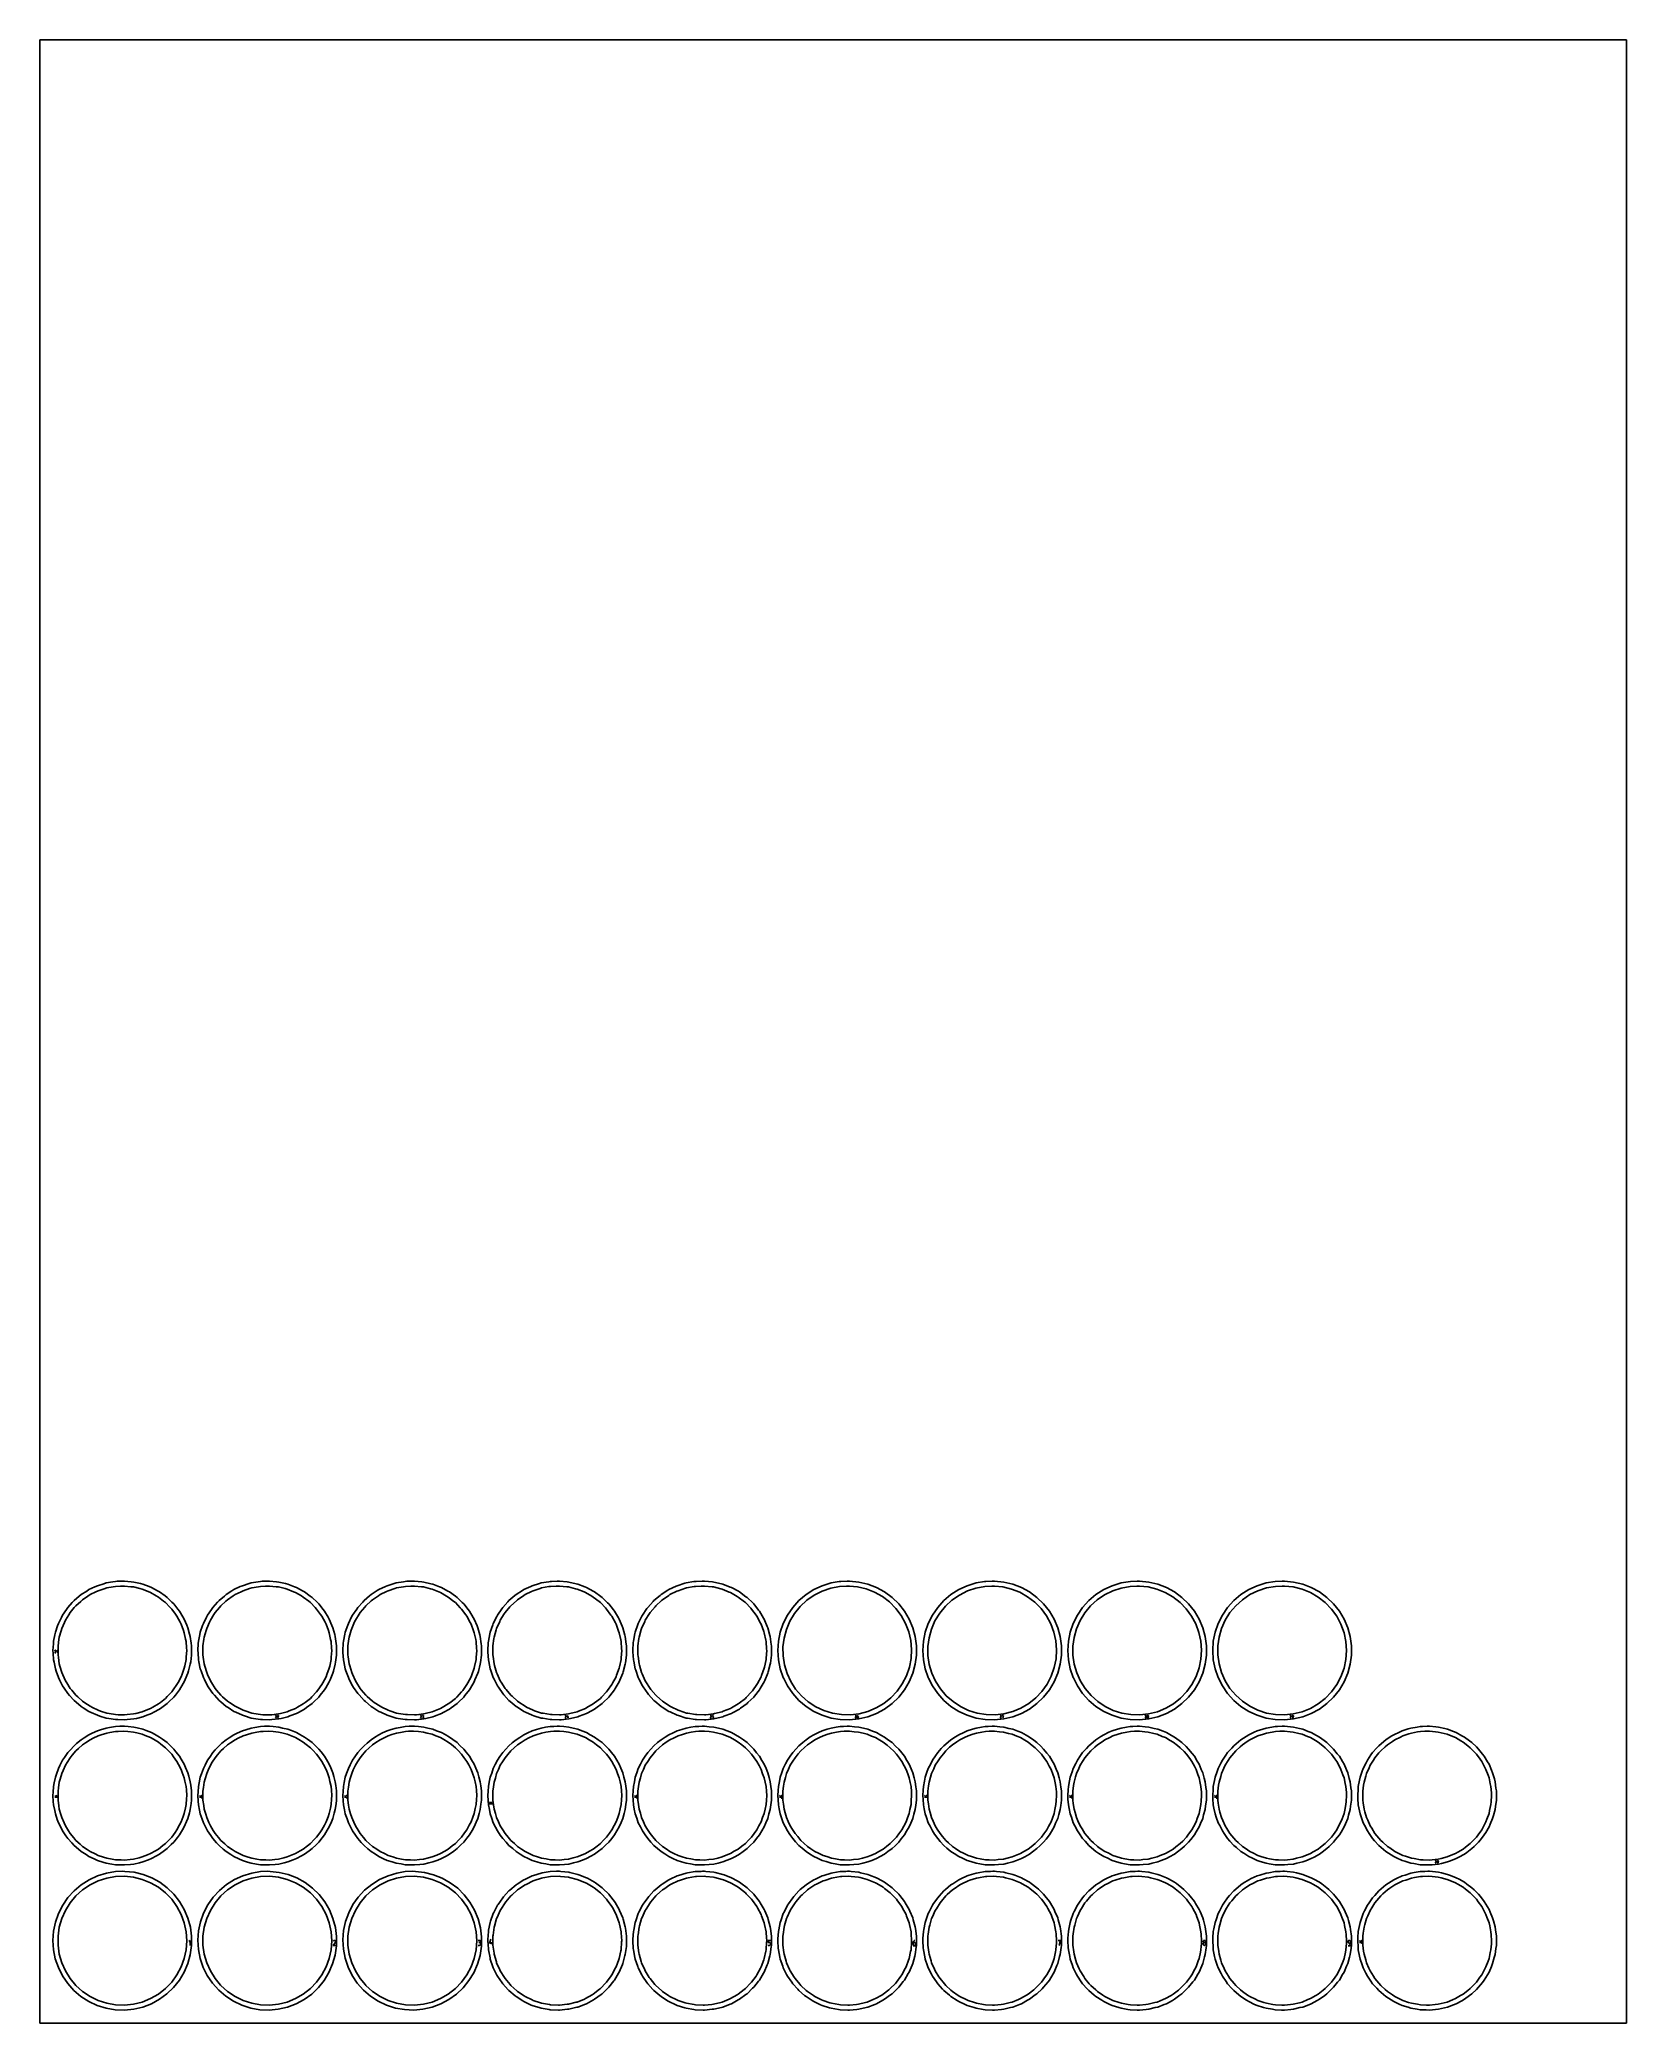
# Model space of a CAD drawing. Extents: x 0 to 800, y 0 to 1000.
import ezdxf

# ---------------------------------------------------------------- set-up
doc = ezdxf.new("R2010")
doc.units = 0

msp = doc.modelspace()

# ---------------------------------------------------------------- linework, layer by layer
at = {"layer": 'annotation', "color": 1}
for p, q in [((7.618882, 186.791963), (8.135875, 187.624254)), ((8.178378, 186.791963), (7.618882, 186.791963)), ((7.656408, 187.911665), (7.619672, 187.841195)), ((7.685562, 187.953005), (7.656408, 187.911665)), ((7.720539, 187.987514), (7.685562, 187.953005)), ((7.760276, 188.014916), (7.720539, 187.987514)), ((7.80371, 188.034934), (7.760276, 188.014916)), ((7.849777, 188.047293), (7.80371, 188.034934)), ((7.897413, 188.051716), (7.849777, 188.047293)), ((7.945554, 188.047927), (7.897413, 188.051716)), ((7.993136, 188.035649), (7.945554, 188.047927)), ((8.039097, 188.014606), (7.993136, 188.035649)), ((8.080203, 187.985416), (8.039097, 188.014606)), ((8.039097, 188.014606), (8.039097, 188.014606)), ((8.114573, 187.950389), (8.080203, 187.985416)), ((8.141899, 187.910597), (8.114573, 187.950389)), ((8.135875, 187.624254), (8.136493, 187.625019)), ((8.135875, 187.624254), (8.135875, 187.624254)), ((8.136493, 187.625019), (8.137085, 187.62579)), ((8.137085, 187.62579), (8.137657, 187.626575)), ((8.137657, 187.626575), (8.13821, 187.627378)), ((8.13821, 187.627378), (8.13875, 187.628208)), ((8.13875, 187.628208), (8.139281, 187.62907)), ((8.139281, 187.62907), (8.139805, 187.629972)), ((8.139805, 187.629972), (8.140327, 187.630919)), ((8.140327, 187.630919), (8.140852, 187.631917)), ((8.140852, 187.631917), (8.162198, 187.67775)), ((8.140852, 187.631917), (8.140852, 187.631917)), ((8.161878, 187.867115), (8.141899, 187.910597)), ((8.174203, 187.821016), (8.161878, 187.867115)), ((8.162198, 187.67775), (8.174669, 187.72526)), ((8.178568, 187.773373), (8.174203, 187.821016)), ((8.174669, 187.72526), (8.178568, 187.773373)), ((8.930992, 188.051747), (8.650928, 187.771604)), ((8.930992, 186.791973), (8.930992, 188.051747)), ((118.850306, 153.985344), (119.367298, 154.817636)), ((119.409802, 153.985344), (118.850306, 153.985344)), ((118.887832, 155.105047), (118.851096, 155.034577)), ((118.916985, 155.146386), (118.887832, 155.105047)), ((118.951962, 155.180895), (118.916985, 155.146386)), ((118.9917, 155.208297), (118.951962, 155.180895)), ((119.035134, 155.228316), (118.9917, 155.208297)), ((119.081201, 155.240675), (119.035134, 155.228316)), ((119.128837, 155.245098), (119.081201, 155.240675)), ((119.176978, 155.241308), (119.128837, 155.245098)), ((119.22456, 155.22903), (119.176978, 155.241308)), ((119.27052, 155.207987), (119.22456, 155.22903)), ((119.311627, 155.178798), (119.27052, 155.207987)), ((119.27052, 155.207987), (119.27052, 155.207987)), ((119.345996, 155.14377), (119.311627, 155.178798)), ((119.373323, 155.103979), (119.345996, 155.14377)), ((119.367298, 154.817636), (119.367916, 154.8184)), ((119.367298, 154.817636), (119.367298, 154.817636)), ((119.367916, 154.8184), (119.368509, 154.819172)), ((119.368509, 154.819172), (119.36908, 154.819956)), ((119.36908, 154.819956), (119.369634, 154.82076)), ((119.369634, 154.82076), (119.370174, 154.82159)), ((119.370174, 154.82159), (119.370704, 154.822452)), ((119.370704, 154.822452), (119.371229, 154.823353)), ((119.371229, 154.823353), (119.371751, 154.8243)), ((119.371751, 154.8243), (119.372276, 154.825299)), ((119.372276, 154.825299), (119.393622, 154.871132)), ((119.372276, 154.825299), (119.372276, 154.825299)), ((119.393302, 155.060497), (119.373323, 155.103979)), ((119.405627, 155.014397), (119.393302, 155.060497)), ((119.393622, 154.871132), (119.406092, 154.918641)), ((119.409992, 154.966754), (119.405627, 155.014397)), ((119.406092, 154.918641), (119.409992, 154.966754)), ((119.882407, 153.985344), (120.3994, 154.817636)), ((120.441903, 153.985344), (119.882407, 153.985344)), ((119.919933, 155.105047), (119.883197, 155.034577)), ((119.949087, 155.146386), (119.919933, 155.105047)), ((119.984064, 155.180895), (119.949087, 155.146386)), ((120.023801, 155.208297), (119.984064, 155.180895)), ((120.067235, 155.228316), (120.023801, 155.208297)), ((120.113302, 155.240675), (120.067235, 155.228316)), ((120.160938, 155.245098), (120.113302, 155.240675)), ((120.209079, 155.241308), (120.160938, 155.245098)), ((120.256661, 155.22903), (120.209079, 155.241308)), ((120.302622, 155.207987), (120.256661, 155.22903)), ((120.343728, 155.178798), (120.302622, 155.207987)), ((120.302622, 155.207987), (120.302622, 155.207987)), ((120.378098, 155.14377), (120.343728, 155.178798)), ((120.405424, 155.103979), (120.378098, 155.14377)), ((120.3994, 154.817636), (120.400018, 154.8184)), ((120.3994, 154.817636), (120.3994, 154.817636)), ((120.400018, 154.8184), (120.40061, 154.819172)), ((120.40061, 154.819172), (120.401182, 154.819956)), ((120.401182, 154.819956), (120.401735, 154.82076)), ((120.401735, 154.82076), (120.402275, 154.82159)), ((120.402275, 154.82159), (120.402806, 154.822452)), ((120.402806, 154.822452), (120.40333, 154.823353)), ((120.40333, 154.823353), (120.403852, 154.8243)), ((120.403852, 154.8243), (120.404377, 154.825299)), ((120.404377, 154.825299), (120.425723, 154.871132)), ((120.404377, 154.825299), (120.404377, 154.825299)), ((120.425403, 155.060497), (120.405424, 155.103979)), ((120.437728, 155.014397), (120.425403, 155.060497)), ((120.425723, 154.871132), (120.438194, 154.918641)), ((120.442093, 154.966754), (120.437728, 155.014397)), ((120.438194, 154.918641), (120.442093, 154.966754)), ((191.947247, 153.985344), (192.46424, 154.817636)), ((192.506743, 153.985344), (191.947247, 153.985344)), ((191.984774, 155.105047), (191.948037, 155.034577)), ((192.013927, 155.146386), (191.984774, 155.105047)), ((192.048904, 155.180895), (192.013927, 155.146386)), ((192.088641, 155.208297), (192.048904, 155.180895)), ((192.132076, 155.228316), (192.088641, 155.208297)), ((192.178142, 155.240675), (192.132076, 155.228316)), ((192.225778, 155.245098), (192.178142, 155.240675)), ((192.273919, 155.241308), (192.225778, 155.245098)), ((192.321502, 155.22903), (192.273919, 155.241308)), ((192.367462, 155.207987), (192.321502, 155.22903)), ((192.408568, 155.178798), (192.367462, 155.207987)), ((192.367462, 155.207987), (192.367462, 155.207987)), ((192.442938, 155.14377), (192.408568, 155.178798)), ((192.470265, 155.103979), (192.442938, 155.14377)), ((192.46424, 154.817636), (192.464858, 154.8184)), ((192.46424, 154.817636), (192.46424, 154.817636)), ((192.464858, 154.8184), (192.465451, 154.819172)), ((192.465451, 154.819172), (192.466022, 154.819956)), ((192.466022, 154.819956), (192.466576, 154.82076)), ((192.466576, 154.82076), (192.467116, 154.82159)), ((192.467116, 154.82159), (192.467646, 154.822452)), ((192.467646, 154.822452), (192.46817, 154.823353)), ((192.46817, 154.823353), (192.468693, 154.8243)), ((192.468693, 154.8243), (192.469217, 154.825299)), ((192.469217, 154.825299), (192.490564, 154.871132)), ((192.469217, 154.825299), (192.469217, 154.825299)), ((192.490243, 155.060497), (192.470265, 155.103979)), ((192.502568, 155.014397), (192.490243, 155.060497)), ((192.490564, 154.871132), (192.503034, 154.918641)), ((192.506933, 154.966754), (192.502568, 155.014397)), ((192.503034, 154.918641), (192.506933, 154.966754)), ((193.259002, 155.243667), (192.979254, 155.243667)), ((192.979254, 153.985394), (193.259002, 153.985394)), ((193.259002, 154.684171), (193.11893, 154.684171)), ((193.11893, 154.684171), (193.259002, 154.684171)), ((193.309315, 155.239151), (193.259002, 155.243667)), ((193.259002, 154.684171), (193.309315, 154.688688)), ((193.309315, 154.679655), (193.259002, 154.684171)), ((193.259002, 154.684171), (193.259002, 154.684171)), ((193.259002, 153.985394), (193.309315, 153.989907)), ((193.259002, 153.985394), (193.259002, 153.985394)), ((193.356658, 155.226136), (193.309315, 155.239151)), ((193.309315, 154.688688), (193.356658, 154.70171)), ((193.356658, 154.666641), (193.309315, 154.679655)), ((193.309315, 153.989907), (193.356658, 154.002915)), ((193.400243, 155.205424), (193.356658, 155.226136)), ((193.356658, 154.70171), (193.400243, 154.722443)), ((193.400243, 154.645928), (193.356658, 154.666641)), ((193.356658, 154.002915), (193.400243, 154.023619)), ((193.439284, 155.177814), (193.400243, 155.205424)), ((193.400243, 154.722443), (193.439284, 154.750094)), ((193.439284, 154.618318), (193.400243, 154.645928)), ((193.400243, 154.023619), (193.439284, 154.051221)), ((193.472992, 155.144106), (193.439284, 155.177814)), ((193.439284, 154.750094), (193.472992, 154.783867)), ((193.472992, 154.584611), (193.439284, 154.618318)), ((193.439284, 154.051221), (193.472992, 154.084922)), ((193.50058, 155.105102), (193.472992, 155.144106)), ((193.472992, 154.783867), (193.50058, 154.82297)), ((193.50058, 154.545607), (193.472992, 154.584611)), ((193.472992, 154.084922), (193.50058, 154.123923)), ((193.52126, 155.061602), (193.50058, 155.105102)), ((193.50058, 154.82297), (193.52126, 154.866608)), ((193.52126, 154.502106), (193.50058, 154.545607)), ((193.50058, 154.123923), (193.52126, 154.167427)), ((193.534246, 155.014406), (193.52126, 155.061602)), ((193.52126, 154.866608), (193.534246, 154.913987)), ((193.534246, 154.45491), (193.52126, 154.502106)), ((193.52126, 154.167427), (193.534246, 154.214634)), ((193.53875, 154.964314), (193.534246, 155.014406)), ((193.534246, 154.913987), (193.53875, 154.964314)), ((193.53875, 154.404818), (193.534246, 154.45491)), ((193.534246, 154.214634), (193.53875, 154.264747)), ((193.53875, 154.964314), (193.53875, 154.964314)), ((193.53875, 154.264747), (193.53875, 154.404818)), ((193.53875, 154.404818), (193.53875, 154.404818)), ((264.974098, 153.985344), (265.49109, 154.817636)), ((265.533594, 153.985344), (264.974098, 153.985344)), ((265.011624, 155.105047), (264.974888, 155.034577)), ((265.040777, 155.146386), (265.011624, 155.105047)), ((265.075754, 155.180895), (265.040777, 155.146386)), ((265.115492, 155.208297), (265.075754, 155.180895)), ((265.158926, 155.228316), (265.115492, 155.208297)), ((265.204993, 155.240675), (265.158926, 155.228316)), ((265.252628, 155.245098), (265.204993, 155.240675)), ((265.300769, 155.241308), (265.252628, 155.245098)), ((265.348352, 155.22903), (265.300769, 155.241308)), ((265.394312, 155.207987), (265.348352, 155.22903)), ((265.435419, 155.178798), (265.394312, 155.207987)), ((265.394312, 155.207987), (265.394312, 155.207987)), ((265.469788, 155.14377), (265.435419, 155.178798)), ((265.497115, 155.103979), (265.469788, 155.14377)), ((265.49109, 154.817636), (265.491708, 154.8184)), ((265.49109, 154.817636), (265.49109, 154.817636)), ((265.491708, 154.8184), (265.492301, 154.819172)), ((265.492301, 154.819172), (265.492872, 154.819956)), ((265.492872, 154.819956), (265.493426, 154.82076)), ((265.493426, 154.82076), (265.493966, 154.82159)), ((265.493966, 154.82159), (265.494496, 154.822452)), ((265.494496, 154.822452), (265.49502, 154.823353)), ((265.49502, 154.823353), (265.495543, 154.8243)), ((265.495543, 154.8243), (265.496067, 154.825299)), ((265.496067, 154.825299), (265.517414, 154.871132)), ((265.496067, 154.825299), (265.496067, 154.825299)), ((265.517093, 155.060497), (265.497115, 155.103979)), ((265.529418, 155.014397), (265.517093, 155.060497)), ((265.517414, 154.871132), (265.529884, 154.918641)), ((265.533784, 154.966754), (265.529418, 155.014397)), ((265.529884, 154.918641), (265.533784, 154.966754)), ((266.006104, 154.265418), (266.285457, 155.245129)), ((266.705592, 154.265418), (266.006104, 154.265418)), ((266.49592, 153.985354), (266.49592, 154.54485)), ((338.14094, 153.985344), (338.657933, 154.817636)), ((338.700436, 153.985344), (338.14094, 153.985344)), ((338.178467, 155.105047), (338.14173, 155.034577)), ((338.20762, 155.146386), (338.178467, 155.105047)), ((338.242597, 155.180895), (338.20762, 155.146386)), ((338.282334, 155.208297), (338.242597, 155.180895)), ((338.325768, 155.228316), (338.282334, 155.208297)), ((338.371835, 155.240675), (338.325768, 155.228316)), ((338.419471, 155.245098), (338.371835, 155.240675)), ((338.467612, 155.241308), (338.419471, 155.245098)), ((338.515195, 155.22903), (338.467612, 155.241308)), ((338.561155, 155.207987), (338.515195, 155.22903)), ((338.602261, 155.178798), (338.561155, 155.207987)), ((338.561155, 155.207987), (338.561155, 155.207987)), ((338.636631, 155.14377), (338.602261, 155.178798)), ((338.663958, 155.103979), (338.636631, 155.14377)), ((338.657933, 154.817636), (338.658551, 154.8184)), ((338.657933, 154.817636), (338.657933, 154.817636)), ((338.658551, 154.8184), (338.659144, 154.819172)), ((338.659144, 154.819172), (338.659715, 154.819956)), ((338.659715, 154.819956), (338.660268, 154.82076)), ((338.660268, 154.82076), (338.660809, 154.82159)), ((338.660809, 154.82159), (338.661339, 154.822452)), ((338.661339, 154.822452), (338.661863, 154.823353)), ((338.661863, 154.823353), (338.662386, 154.8243)), ((338.662386, 154.8243), (338.66291, 154.825299)), ((338.66291, 154.825299), (338.684257, 154.871132)), ((338.66291, 154.825299), (338.66291, 154.825299)), ((338.683936, 155.060497), (338.663958, 155.103979)), ((338.696261, 155.014397), (338.683936, 155.060497)), ((338.684257, 154.871132), (338.696727, 154.918641)), ((338.700626, 154.966754), (338.696261, 155.014397)), ((338.696727, 154.918641), (338.700626, 154.966754)), ((339.172947, 154.684132), (339.172947, 155.245129)), ((339.172947, 155.245129), (339.732442, 155.245129)), ((339.452695, 154.684132), (339.172947, 154.684132)), ((339.172947, 153.985354), (339.452695, 153.985354)), ((339.502925, 154.679642), (339.452695, 154.684132)), ((339.452695, 153.985354), (339.502904, 153.989869)), ((339.452695, 153.985354), (339.452695, 153.985354)), ((339.502904, 153.989869), (339.550192, 154.002884)), ((339.550224, 154.666692), (339.502925, 154.679642)), ((339.550192, 154.002884), (339.593761, 154.023606)), ((339.593796, 154.646064), (339.550224, 154.666692)), ((339.593761, 154.023606), (339.632814, 154.051244)), ((339.632847, 154.618539), (339.593796, 154.646064)), ((339.632814, 154.051244), (339.666555, 154.085004)), ((339.666581, 154.584896), (339.632847, 154.618539)), ((339.666555, 154.085004), (339.694185, 154.124095)), ((339.694202, 154.545918), (339.666581, 154.584896)), ((339.694185, 154.124095), (339.714908, 154.167722)), ((339.714917, 154.502385), (339.694202, 154.545918)), ((339.714908, 154.167722), (339.727926, 154.215094)), ((339.727928, 154.455079), (339.714917, 154.502385)), ((339.727926, 154.215094), (339.732442, 154.265418)), ((339.732442, 154.404779), (339.727928, 154.455079)), ((339.732442, 154.265418), (339.732442, 154.404779)), ((339.732442, 154.404779), (339.732442, 154.404779)), ((411.237787, 153.985344), (411.754779, 154.817636)), ((411.797283, 153.985344), (411.237787, 153.985344)), ((411.275313, 155.105047), (411.238577, 155.034577)), ((411.304466, 155.146386), (411.275313, 155.105047)), ((411.339443, 155.180895), (411.304466, 155.146386)), ((411.379181, 155.208297), (411.339443, 155.180895)), ((411.422615, 155.228316), (411.379181, 155.208297)), ((411.468682, 155.240675), (411.422615, 155.228316)), ((411.516318, 155.245098), (411.468682, 155.240675)), ((411.564459, 155.241308), (411.516318, 155.245098)), ((411.612041, 155.22903), (411.564459, 155.241308)), ((411.658001, 155.207987), (411.612041, 155.22903)), ((411.699108, 155.178798), (411.658001, 155.207987)), ((411.658001, 155.207987), (411.658001, 155.207987)), ((411.733477, 155.14377), (411.699108, 155.178798)), ((411.760804, 155.103979), (411.733477, 155.14377)), ((411.754779, 154.817636), (411.755397, 154.8184)), ((411.754779, 154.817636), (411.754779, 154.817636)), ((411.755397, 154.8184), (411.75599, 154.819172)), ((411.75599, 154.819172), (411.756561, 154.819956)), ((411.756561, 154.819956), (411.757115, 154.82076)), ((411.757115, 154.82076), (411.757655, 154.82159)), ((411.757655, 154.82159), (411.758185, 154.822452)), ((411.758185, 154.822452), (411.75871, 154.823353)), ((411.75871, 154.823353), (411.759232, 154.8243)), ((411.759232, 154.8243), (411.759757, 154.825299)), ((411.759757, 154.825299), (411.781103, 154.871132)), ((411.759757, 154.825299), (411.759757, 154.825299)), ((411.780783, 155.060497), (411.760804, 155.103979)), ((411.793107, 155.014397), (411.780783, 155.060497)), ((411.781103, 154.871132), (411.793573, 154.918641)), ((411.797473, 154.966754), (411.793107, 155.014397)), ((411.793573, 154.918641), (411.797473, 154.966754)), ((412.234755, 153.827883), (412.864643, 153.827883)), ((412.275987, 154.769282), (412.269793, 154.684132)), ((412.269793, 154.684132), (412.269793, 154.265418)), ((412.549541, 154.684132), (412.269793, 154.684132)), ((412.269793, 154.265418), (412.269793, 154.265418)), ((412.269793, 154.265418), (412.27431, 154.215094)), ((412.27431, 154.215094), (412.287328, 154.167722)), ((412.294067, 154.851096), (412.275987, 154.769282)), ((412.287328, 154.167722), (412.308051, 154.124095)), ((412.323278, 154.928557), (412.294067, 154.851096)), ((412.308051, 154.124095), (412.335681, 154.085004)), ((412.362864, 155.000651), (412.323278, 154.928557)), ((412.335681, 154.085004), (412.369421, 154.051244)), ((412.412071, 155.066366), (412.362864, 155.000651)), ((412.369421, 154.051244), (412.408475, 154.023606)), ((412.408475, 154.023606), (412.452044, 154.002884)), ((412.470143, 155.124685), (412.412071, 155.066366)), ((412.452044, 154.002884), (412.499332, 153.989869)), ((412.536327, 155.174595), (412.470143, 155.124685)), ((412.499332, 153.989869), (412.549541, 153.985354)), ((412.609867, 155.215081), (412.536327, 155.174595)), ((412.599854, 154.679642), (412.549541, 154.684132)), ((412.549541, 153.985354), (412.599854, 153.989869)), ((412.549541, 153.985354), (412.549541, 153.985354)), ((412.647197, 154.666692), (412.599854, 154.679642)), ((412.599854, 153.989869), (412.647197, 154.002884)), ((412.690007, 155.245129), (412.609867, 155.215081)), ((412.690783, 154.646064), (412.647197, 154.666692)), ((412.647197, 154.002884), (412.690783, 154.023606)), ((412.690007, 155.245129), (412.690007, 155.245129)), ((412.729823, 154.618539), (412.690783, 154.646064)), ((412.690783, 154.023606), (412.729823, 154.051244)), ((412.763531, 154.584896), (412.729823, 154.618539)), ((412.729823, 154.051244), (412.763531, 154.085004)), ((412.791119, 154.545918), (412.763531, 154.584896)), ((412.763531, 154.085004), (412.791119, 154.124095)), ((412.8118, 154.502385), (412.791119, 154.545918)), ((412.791119, 154.124095), (412.8118, 154.167722)), ((412.824785, 154.455079), (412.8118, 154.502385)), ((412.8118, 154.167722), (412.824785, 154.215094)), ((412.829289, 154.404779), (412.824785, 154.455079)), ((412.824785, 154.215094), (412.829289, 154.265418)), ((412.829289, 154.265418), (412.829289, 154.404779)), ((412.829289, 154.404779), (412.829289, 154.404779)), ((484.334278, 153.985344), (484.85127, 154.817636)), ((484.893774, 153.985344), (484.334278, 153.985344)), ((484.371804, 155.105047), (484.335068, 155.034577)), ((484.400957, 155.146386), (484.371804, 155.105047)), ((484.435934, 155.180895), (484.400957, 155.146386)), ((484.475672, 155.208297), (484.435934, 155.180895)), ((484.519106, 155.228316), (484.475672, 155.208297)), ((484.565173, 155.240675), (484.519106, 155.228316)), ((484.612809, 155.245098), (484.565173, 155.240675)), ((484.66095, 155.241308), (484.612809, 155.245098)), ((484.708532, 155.22903), (484.66095, 155.241308)), ((484.754492, 155.207987), (484.708532, 155.22903)), ((484.795599, 155.178798), (484.754492, 155.207987)), ((484.754492, 155.207987), (484.754492, 155.207987)), ((484.829968, 155.14377), (484.795599, 155.178798)), ((484.857295, 155.103979), (484.829968, 155.14377)), ((484.85127, 154.817636), (484.851888, 154.8184)), ((484.85127, 154.817636), (484.85127, 154.817636)), ((484.851888, 154.8184), (484.852481, 154.819172)), ((484.852481, 154.819172), (484.853052, 154.819956)), ((484.853052, 154.819956), (484.853606, 154.82076)), ((484.853606, 154.82076), (484.854146, 154.82159)), ((484.854146, 154.82159), (484.854676, 154.822452)), ((484.854676, 154.822452), (484.855201, 154.823353)), ((484.855201, 154.823353), (484.855723, 154.8243)), ((484.855723, 154.8243), (484.856247, 154.825299)), ((484.856247, 154.825299), (484.877594, 154.871132)), ((484.856247, 154.825299), (484.856247, 154.825299)), ((484.877274, 155.060497), (484.857295, 155.103979)), ((484.889598, 155.014397), (484.877274, 155.060497)), ((484.877594, 154.871132), (484.890064, 154.918641)), ((484.893964, 154.966754), (484.889598, 155.014397)), ((484.890064, 154.918641), (484.893964, 154.966754)), ((485.926451, 155.245129), (485.366245, 155.245129)), ((485.646387, 153.985354), (485.926451, 155.245129)), ((485.926451, 154.684132), (485.646387, 154.684132)), ((557.43148, 153.985344), (557.948472, 154.817636)), ((557.990976, 153.985344), (557.43148, 153.985344)), ((557.469006, 155.105047), (557.43227, 155.034577)), ((557.498159, 155.146386), (557.469006, 155.105047)), ((557.533136, 155.180895), (557.498159, 155.146386)), ((557.572874, 155.208297), (557.533136, 155.180895)), ((557.616308, 155.228316), (557.572874, 155.208297)), ((557.662375, 155.240675), (557.616308, 155.228316)), ((557.71001, 155.245098), (557.662375, 155.240675)), ((557.758152, 155.241308), (557.71001, 155.245098)), ((557.805734, 155.22903), (557.758152, 155.241308)), ((557.851694, 155.207987), (557.805734, 155.22903)), ((557.892801, 155.178798), (557.851694, 155.207987)), ((557.851694, 155.207987), (557.851694, 155.207987)), ((557.92717, 155.14377), (557.892801, 155.178798)), ((557.954497, 155.103979), (557.92717, 155.14377)), ((557.948472, 154.817636), (557.94909, 154.8184)), ((557.948472, 154.817636), (557.948472, 154.817636)), ((557.94909, 154.8184), (557.949683, 154.819172)), ((557.949683, 154.819172), (557.950254, 154.819956)), ((557.950254, 154.819956), (557.950808, 154.82076)), ((557.950808, 154.82076), (557.951348, 154.82159)), ((557.951348, 154.82159), (557.951878, 154.822452)), ((557.951878, 154.822452), (557.952403, 154.823353)), ((557.952403, 154.823353), (557.952925, 154.8243)), ((557.952925, 154.8243), (557.953449, 154.825299)), ((557.953449, 154.825299), (557.974796, 154.871132)), ((557.953449, 154.825299), (557.953449, 154.825299)), ((557.974476, 155.060497), (557.954497, 155.103979)), ((557.9868, 155.014397), (557.974476, 155.060497)), ((557.974796, 154.871132), (557.987266, 154.918641)), ((557.991166, 154.966754), (557.9868, 155.014397)), ((557.987266, 154.918641), (557.991166, 154.966754)), ((558.468, 155.014327), (558.463486, 154.964235)), ((558.463486, 154.964235), (558.463486, 154.964235)), ((558.463486, 154.964235), (558.468003, 154.913908)), ((558.468, 154.454332), (558.463486, 154.404028)), ((558.463486, 154.404028), (558.463486, 154.264668)), ((558.463486, 154.264668), (558.463486, 154.264668)), ((558.463486, 154.264668), (558.468003, 154.214368)), ((558.481012, 155.061523), (558.468, 155.014327)), ((558.481012, 154.501693), (558.468, 154.454332)), ((558.468003, 154.913908), (558.481021, 154.866529)), ((558.468003, 154.214368), (558.481021, 154.167061)), ((558.501726, 155.105023), (558.481012, 155.061523)), ((558.501726, 154.545317), (558.481012, 154.501693)), ((558.481021, 154.866529), (558.501744, 154.822891)), ((558.481021, 154.167061), (558.501744, 154.123528)), ((558.529348, 155.144027), (558.501726, 155.105023)), ((558.529348, 154.58441), (558.501726, 154.545317)), ((558.501744, 154.822891), (558.529374, 154.783788)), ((558.501744, 154.123528), (558.529374, 154.08455)), ((558.563082, 155.177735), (558.529348, 155.144027)), ((558.563082, 154.618177), (558.529348, 154.58441)), ((558.529374, 154.783788), (558.563114, 154.750015)), ((558.529374, 154.08455), (558.563114, 154.050908)), ((558.602133, 155.205345), (558.563082, 155.177735)), ((558.602133, 154.645823), (558.563082, 154.618177)), ((558.563114, 154.750015), (558.602168, 154.722364)), ((558.563114, 154.050908), (558.602168, 154.023382)), ((558.645705, 155.226057), (558.602133, 155.205345)), ((558.645705, 154.666554), (558.602133, 154.645823)), ((558.602168, 154.722364), (558.645737, 154.701631)), ((558.602168, 154.023382), (558.645737, 154.002754)), ((558.693004, 155.239072), (558.645705, 155.226057)), ((558.693004, 154.679575), (558.645705, 154.666554)), ((558.645737, 154.701631), (558.693025, 154.688609)), ((558.645737, 154.002754), (558.693025, 153.989805)), ((558.743234, 155.243588), (558.693004, 155.239072)), ((558.743234, 154.684092), (558.693004, 154.679575)), ((558.693025, 154.688609), (558.743234, 154.684092)), ((558.693025, 153.989805), (558.743234, 153.985315)), ((558.793464, 155.239072), (558.743234, 155.243588)), ((558.743234, 155.243588), (558.743234, 155.243588)), ((558.743234, 154.684092), (558.793443, 154.688609)), ((558.793464, 154.679578), (558.743234, 154.684092)), ((558.743234, 154.684092), (558.743234, 154.684092)), ((558.743234, 154.684092), (558.743234, 154.684092)), ((558.743234, 153.985315), (558.793443, 153.989805)), ((558.743234, 153.985315), (558.743234, 153.985315)), ((558.793443, 154.688609), (558.840731, 154.701631)), ((558.793443, 153.989805), (558.840731, 154.002754)), ((558.840763, 155.226057), (558.793464, 155.239072)), ((558.840763, 154.666563), (558.793464, 154.679578)), ((558.840731, 154.701631), (558.8843, 154.722364)), ((558.840731, 154.002754), (558.8843, 154.023382)), ((558.884335, 155.205345), (558.840763, 155.226057)), ((558.884335, 154.64584), (558.840763, 154.666563)), ((558.8843, 154.722364), (558.923354, 154.750015)), ((558.8843, 154.023382), (558.923354, 154.050908)), ((558.923386, 155.177735), (558.884335, 155.205345)), ((558.923386, 154.618203), (558.884335, 154.64584)), ((558.923354, 154.750015), (558.957094, 154.783788)), ((558.923354, 154.050908), (558.957094, 154.08455)), ((558.95712, 155.144027), (558.923386, 155.177735)), ((558.95712, 154.584442), (558.923386, 154.618203)), ((558.957094, 154.783788), (558.984724, 154.822891)), ((558.957094, 154.08455), (558.984724, 154.123528)), ((558.984742, 155.105023), (558.95712, 155.144027)), ((558.984742, 154.545352), (558.95712, 154.584442)), ((558.984724, 154.822891), (559.005447, 154.866529)), ((558.984724, 154.123528), (559.005447, 154.167061)), ((559.005456, 155.061523), (558.984742, 155.105023)), ((559.005456, 154.501725), (558.984742, 154.545352)), ((559.005447, 154.866529), (559.018465, 154.913908)), ((559.005447, 154.167061), (559.018465, 154.214368)), ((559.018468, 155.014327), (559.005456, 155.061523)), ((559.018468, 154.454352), (559.005456, 154.501725)), ((559.018465, 154.913908), (559.022982, 154.964235)), ((559.018465, 154.214368), (559.022982, 154.264668)), ((559.022982, 154.964235), (559.018468, 155.014327)), ((559.022982, 154.404028), (559.018468, 154.454352)), ((559.022982, 154.964235), (559.022982, 154.964235)), ((559.022982, 154.264668), (559.022982, 154.404028)), ((559.022982, 154.404028), (559.022982, 154.404028)), ((630.528326, 153.985344), (631.045319, 154.817636)), ((631.087822, 153.985344), (630.528326, 153.985344)), ((630.565852, 155.105047), (630.529116, 155.034577)), ((630.595006, 155.146386), (630.565852, 155.105047)), ((630.629983, 155.180895), (630.595006, 155.146386)), ((630.66972, 155.208297), (630.629983, 155.180895)), ((630.713154, 155.228316), (630.66972, 155.208297)), ((630.759221, 155.240675), (630.713154, 155.228316)), ((630.806857, 155.245098), (630.759221, 155.240675)), ((630.854998, 155.241308), (630.806857, 155.245098)), ((630.90258, 155.22903), (630.854998, 155.241308)), ((630.948541, 155.207987), (630.90258, 155.22903)), ((630.989647, 155.178798), (630.948541, 155.207987)), ((630.948541, 155.207987), (630.948541, 155.207987)), ((631.024017, 155.14377), (630.989647, 155.178798)), ((631.051343, 155.103979), (631.024017, 155.14377)), ((631.045319, 154.817636), (631.045937, 154.8184)), ((631.045319, 154.817636), (631.045319, 154.817636)), ((631.045937, 154.8184), (631.046529, 154.819172)), ((631.046529, 154.819172), (631.047101, 154.819956)), ((631.047101, 154.819956), (631.047654, 154.82076)), ((631.047654, 154.82076), (631.048194, 154.82159)), ((631.048194, 154.82159), (631.048725, 154.822452)), ((631.048725, 154.822452), (631.049249, 154.823353)), ((631.049249, 154.823353), (631.049772, 154.8243)), ((631.049772, 154.8243), (631.050296, 154.825299)), ((631.050296, 154.825299), (631.071642, 154.871132)), ((631.050296, 154.825299), (631.050296, 154.825299)), ((631.071322, 155.060497), (631.051343, 155.103979)), ((631.083647, 155.014397), (631.071322, 155.060497)), ((631.071642, 154.871132), (631.084113, 154.918641)), ((631.088012, 154.966754), (631.083647, 155.014397)), ((631.084113, 154.918641), (631.088012, 154.966754)), ((631.525295, 153.827883), (632.155182, 153.827883)), ((631.56477, 155.015312), (631.560254, 154.964986)), ((631.560254, 154.964986), (631.560254, 154.824914)), ((631.560254, 154.824914), (631.560254, 154.824914)), ((631.560254, 154.824914), (631.56477, 154.77459)), ((631.577788, 155.062692), (631.56477, 155.015312)), ((631.56477, 154.77459), (631.577788, 154.727218)), ((631.598511, 155.10633), (631.577788, 155.062692)), ((631.577788, 154.727218), (631.598511, 154.68359)), ((631.626141, 155.145433), (631.598511, 155.10633)), ((631.598511, 154.68359), (631.626141, 154.6445)), ((631.659882, 155.179206), (631.626141, 155.145433)), ((631.626141, 154.6445), (631.659882, 154.61074)), ((631.698935, 155.206856), (631.659882, 155.179206)), ((631.659882, 154.61074), (631.698935, 154.583102)), ((631.742504, 155.227589), (631.698935, 155.206856)), ((631.698935, 154.583102), (631.742504, 154.562379)), ((631.700009, 153.985354), (631.780009, 154.015166)), ((631.700009, 153.985354), (631.700009, 153.985354)), ((631.789792, 155.240611), (631.742504, 155.227589)), ((631.742504, 154.562379), (631.789792, 154.549365)), ((631.780009, 154.015166), (631.853438, 154.055462)), ((631.840001, 155.245129), (631.789792, 155.240611)), ((631.789792, 154.549365), (631.840001, 154.54485)), ((631.890315, 155.240611), (631.840001, 155.245129)), ((631.840001, 155.245129), (631.840001, 155.245129)), ((631.840001, 154.54485), (632.119749, 154.54485)), ((631.853438, 154.055462), (631.919539, 154.105216)), ((631.937658, 155.227589), (631.890315, 155.240611)), ((631.919539, 154.105216), (631.977553, 154.1634)), ((631.981243, 155.206856), (631.937658, 155.227589)), ((631.977553, 154.1634), (632.02672, 154.228989)), ((632.020284, 155.179206), (631.981243, 155.206856)), ((632.053992, 155.145433), (632.020284, 155.179206)), ((632.02672, 154.228989), (632.066282, 154.300955)), ((632.081579, 155.10633), (632.053992, 155.145433)), ((632.066282, 154.300955), (632.09548, 154.378272)), ((632.10226, 155.062692), (632.081579, 155.10633)), ((632.09548, 154.378272), (632.113556, 154.459912)), ((632.115246, 155.015312), (632.10226, 155.062692)), ((632.113556, 154.459912), (632.119749, 154.54485)), ((632.119749, 154.964986), (632.115246, 155.015312)), ((632.119749, 154.54485), (632.119749, 154.964986)), ((632.119749, 154.964986), (632.119749, 154.964986)), ((8.038702, 114.896292), (7.758638, 114.616149)), ((8.038702, 113.636518), (8.038702, 114.896292)), ((8.791181, 114.896292), (8.511117, 114.616149)), ((8.791181, 113.636518), (8.791181, 114.896292)), ((80.995737, 114.896292), (80.715673, 114.616149)), ((80.995737, 113.636518), (80.995737, 114.896292)), ((81.468208, 113.636508), (81.9852, 114.468799)), ((82.027704, 113.636508), (81.468208, 113.636508)), ((81.505734, 114.756211), (81.468998, 114.68574)), ((81.534887, 114.79755), (81.505734, 114.756211)), ((81.569864, 114.832059), (81.534887, 114.79755)), ((81.609602, 114.859461), (81.569864, 114.832059)), ((81.653036, 114.87948), (81.609602, 114.859461)), ((81.699103, 114.891839), (81.653036, 114.87948)), ((81.746739, 114.896262), (81.699103, 114.891839)), ((81.79488, 114.892472), (81.746739, 114.896262)), ((81.842462, 114.880194), (81.79488, 114.892472)), ((81.888422, 114.859151), (81.842462, 114.880194)), ((81.929529, 114.829961), (81.888422, 114.859151)), ((81.888422, 114.859151), (81.888422, 114.859151)), ((81.963898, 114.794934), (81.929529, 114.829961)), ((81.991225, 114.755143), (81.963898, 114.794934)), ((81.9852, 114.468799), (81.985818, 114.469564)), ((81.9852, 114.468799), (81.9852, 114.468799)), ((81.985818, 114.469564), (81.986411, 114.470335)), ((81.986411, 114.470335), (81.986982, 114.47112)), ((81.986982, 114.47112), (81.987536, 114.471924)), ((81.987536, 114.471924), (81.988076, 114.472753)), ((81.988076, 114.472753), (81.988606, 114.473616)), ((81.988606, 114.473616), (81.989131, 114.474517)), ((81.989131, 114.474517), (81.989653, 114.475464)), ((81.989653, 114.475464), (81.990178, 114.476463)), ((81.990178, 114.476463), (82.011524, 114.522295)), ((81.990178, 114.476463), (81.990178, 114.476463)), ((82.011204, 114.71166), (81.991225, 114.755143)), ((82.023529, 114.665561), (82.011204, 114.71166)), ((82.011524, 114.522295), (82.023994, 114.569805)), ((82.027894, 114.617918), (82.023529, 114.665561)), ((82.023994, 114.569805), (82.027894, 114.617918)), ((154.092679, 114.896292), (153.812615, 114.616149)), ((154.092679, 113.636518), (154.092679, 114.896292)), ((154.844802, 114.894831), (154.565054, 114.894831)), ((154.565054, 113.636558), (154.844802, 113.636558)), ((154.844802, 114.335335), (154.704731, 114.335335)), ((154.704731, 114.335335), (154.844802, 114.335335)), ((154.895116, 114.890315), (154.844802, 114.894831)), ((154.844802, 114.335335), (154.895116, 114.339852)), ((154.895116, 114.330819), (154.844802, 114.335335)), ((154.844802, 114.335335), (154.844802, 114.335335)), ((154.844802, 113.636558), (154.895116, 113.641071)), ((154.844802, 113.636558), (154.844802, 113.636558)), ((154.942459, 114.8773), (154.895116, 114.890315)), ((154.895116, 114.339852), (154.942459, 114.352874)), ((154.942459, 114.317804), (154.895116, 114.330819)), ((154.895116, 113.641071), (154.942459, 113.654079)), ((154.986044, 114.856588), (154.942459, 114.8773)), ((154.942459, 114.352874), (154.986044, 114.373607)), ((154.986044, 114.297092), (154.942459, 114.317804)), ((154.942459, 113.654079), (154.986044, 113.674783)), ((155.025085, 114.828978), (154.986044, 114.856588)), ((154.986044, 114.373607), (155.025085, 114.401257)), ((155.025085, 114.269482), (154.986044, 114.297092)), ((154.986044, 113.674783), (155.025085, 113.702385)), ((155.058792, 114.79527), (155.025085, 114.828978)), ((155.025085, 114.401257), (155.058792, 114.435031)), ((155.058792, 114.235774), (155.025085, 114.269482)), ((155.025085, 113.702385), (155.058792, 113.736086)), ((155.08638, 114.756266), (155.058792, 114.79527)), ((155.058792, 114.435031), (155.08638, 114.474134)), ((155.08638, 114.19677), (155.058792, 114.235774)), ((155.058792, 113.736086), (155.08638, 113.775087)), ((155.107061, 114.712766), (155.08638, 114.756266)), ((155.08638, 114.474134), (155.107061, 114.517772)), ((155.107061, 114.15327), (155.08638, 114.19677)), ((155.08638, 113.775087), (155.107061, 113.818591)), ((155.120047, 114.66557), (155.107061, 114.712766)), ((155.107061, 114.517772), (155.120047, 114.565151)), ((155.120047, 114.106074), (155.107061, 114.15327)), ((155.107061, 113.818591), (155.120047, 113.865798)), ((155.12455, 114.615478), (155.120047, 114.66557)), ((155.120047, 114.565151), (155.12455, 114.615478)), ((155.12455, 114.055982), (155.120047, 114.106074)), ((155.120047, 113.865798), (155.12455, 113.915911)), ((155.12455, 114.615478), (155.12455, 114.615478)), ((155.12455, 113.915911), (155.12455, 114.055982)), ((155.12455, 114.055982), (155.12455, 114.055982)), ((227.119529, 111.61563), (226.839465, 111.335487)), ((227.119529, 110.355856), (227.119529, 111.61563)), ((227.591905, 110.63592), (227.871258, 111.61563)), ((228.291393, 110.63592), (227.591905, 110.63592)), ((228.08172, 110.355856), (228.08172, 110.915352)), ((300.286372, 114.896292), (300.006308, 114.616149)), ((300.286372, 113.636518), (300.286372, 114.896292)), ((300.758747, 114.335295), (300.758747, 114.896292)), ((300.758747, 114.896292), (301.318243, 114.896292)), ((301.038495, 114.335295), (300.758747, 114.335295)), ((300.758747, 113.636518), (301.038495, 113.636518)), ((301.088725, 114.330805), (301.038495, 114.335295)), ((301.038495, 113.636518), (301.088705, 113.641033)), ((301.038495, 113.636518), (301.038495, 113.636518)), ((301.088705, 113.641033), (301.135992, 113.654047)), ((301.136024, 114.317856), (301.088725, 114.330805)), ((301.135992, 113.654047), (301.179562, 113.67477)), ((301.179597, 114.297228), (301.136024, 114.317856)), ((301.179562, 113.67477), (301.218615, 113.702408)), ((301.218647, 114.269702), (301.179597, 114.297228)), ((301.218615, 113.702408), (301.252355, 113.736168)), ((301.252381, 114.23606), (301.218647, 114.269702)), ((301.252355, 113.736168), (301.279985, 113.775258)), ((301.280003, 114.197082), (301.252381, 114.23606)), ((301.279985, 113.775258), (301.300708, 113.818886)), ((301.300717, 114.153549), (301.280003, 114.197082)), ((301.300708, 113.818886), (301.313727, 113.866258)), ((301.313729, 114.106242), (301.300717, 114.153549)), ((301.313727, 113.866258), (301.318243, 113.916582)), ((301.318243, 114.055942), (301.313729, 114.106242)), ((301.318243, 113.916582), (301.318243, 114.055942)), ((301.318243, 114.055942), (301.318243, 114.055942)), ((373.383218, 114.896292), (373.103154, 114.616149)), ((373.383218, 113.636518), (373.383218, 114.896292)), ((373.820556, 113.479046), (374.450443, 113.479046)), ((373.861788, 114.420446), (373.855594, 114.335295)), ((373.855594, 114.335295), (373.855594, 113.916582)), ((374.135342, 114.335295), (373.855594, 114.335295)), ((373.855594, 113.916582), (373.855594, 113.916582)), ((373.855594, 113.916582), (373.86011, 113.866258)), ((373.86011, 113.866258), (373.873129, 113.818886)), ((373.879868, 114.502259), (373.861788, 114.420446)), ((373.873129, 113.818886), (373.893851, 113.775258)), ((373.909078, 114.57972), (373.879868, 114.502259)), ((373.893851, 113.775258), (373.921482, 113.736168)), ((373.948665, 114.651815), (373.909078, 114.57972)), ((373.921482, 113.736168), (373.955222, 113.702408)), ((373.997871, 114.717529), (373.948665, 114.651815)), ((373.955222, 113.702408), (373.994275, 113.67477)), ((373.994275, 113.67477), (374.037845, 113.654047)), ((374.055944, 114.775849), (373.997871, 114.717529)), ((374.037845, 113.654047), (374.085132, 113.641033)), ((374.122128, 114.825758), (374.055944, 114.775849)), ((374.085132, 113.641033), (374.135342, 113.636518)), ((374.195667, 114.866244), (374.122128, 114.825758)), ((374.185655, 114.330805), (374.135342, 114.335295)), ((374.135342, 113.636518), (374.185655, 113.641033)), ((374.135342, 113.636518), (374.135342, 113.636518)), ((374.232998, 114.317856), (374.185655, 114.330805)), ((374.185655, 113.641033), (374.232998, 113.654047)), ((374.275808, 114.896292), (374.195667, 114.866244)), ((374.276584, 114.297228), (374.232998, 114.317856)), ((374.232998, 113.654047), (374.276584, 113.67477)), ((374.275808, 114.896292), (374.275808, 114.896292)), ((374.315624, 114.269702), (374.276584, 114.297228)), ((374.276584, 113.67477), (374.315624, 113.702408)), ((374.349332, 114.23606), (374.315624, 114.269702)), ((374.315624, 113.702408), (374.349332, 113.736168)), ((374.37692, 114.197082), (374.349332, 114.23606)), ((374.349332, 113.736168), (374.37692, 113.775258)), ((374.3976, 114.153549), (374.37692, 114.197082)), ((374.37692, 113.775258), (374.3976, 113.818886)), ((374.410586, 114.106242), (374.3976, 114.153549)), ((374.3976, 113.818886), (374.410586, 113.866258)), ((374.41509, 114.055942), (374.410586, 114.106242)), ((374.410586, 113.866258), (374.41509, 113.916582)), ((374.41509, 113.916582), (374.41509, 114.055942)), ((374.41509, 114.055942), (374.41509, 114.055942)), ((446.479709, 114.896292), (446.199645, 114.616149)), ((446.479709, 113.636518), (446.479709, 114.896292)), ((447.512252, 114.896292), (446.952045, 114.896292)), ((447.232188, 113.636518), (447.512252, 114.896292)), ((447.512252, 114.335295), (447.232188, 114.335295)), ((519.576911, 114.896292), (519.296847, 114.616149)), ((519.576911, 113.636518), (519.576911, 114.896292)), ((520.053801, 114.665491), (520.049287, 114.615399)), ((520.049287, 114.615399), (520.049287, 114.615399)), ((520.049287, 114.615399), (520.053803, 114.565072)), ((520.053801, 114.105495), (520.049287, 114.055192)), ((520.049287, 114.055192), (520.049287, 113.915832)), ((520.049287, 113.915832), (520.049287, 113.915832)), ((520.049287, 113.915832), (520.053803, 113.865532)), ((520.066813, 114.712687), (520.053801, 114.665491)), ((520.066813, 114.152856), (520.053801, 114.105495)), ((520.053803, 114.565072), (520.066822, 114.517693)), ((520.053803, 113.865532), (520.066822, 113.818225)), ((520.087527, 114.756187), (520.066813, 114.712687)), ((520.087527, 114.196481), (520.066813, 114.152856)), ((520.066822, 114.517693), (520.087544, 114.474055)), ((520.066822, 113.818225), (520.087544, 113.774692)), ((520.115149, 114.795191), (520.087527, 114.756187)), ((520.115149, 114.235573), (520.087527, 114.196481)), ((520.087544, 114.474055), (520.115175, 114.434952)), ((520.087544, 113.774692), (520.115175, 113.735714)), ((520.148882, 114.828899), (520.115149, 114.795191)), ((520.148882, 114.26934), (520.115149, 114.235573)), ((520.115175, 114.434952), (520.148915, 114.401178)), ((520.115175, 113.735714), (520.148915, 113.702072)), ((520.187933, 114.856509), (520.148882, 114.828899)), ((520.187933, 114.296986), (520.148882, 114.26934)), ((520.148915, 114.401178), (520.187968, 114.373528)), ((520.148915, 113.702072), (520.187968, 113.674546)), ((520.231506, 114.877221), (520.187933, 114.856509)), ((520.231506, 114.317718), (520.187933, 114.296986)), ((520.187968, 114.373528), (520.231538, 114.352795)), ((520.187968, 113.674546), (520.231538, 113.653918)), ((520.278805, 114.890236), (520.231506, 114.877221)), ((520.278805, 114.330739), (520.231506, 114.317718)), ((520.231538, 114.352795), (520.278825, 114.339773)), ((520.231538, 113.653918), (520.278825, 113.640969)), ((520.329035, 114.894752), (520.278805, 114.890236)), ((520.329035, 114.335256), (520.278805, 114.330739)), ((520.278825, 114.339773), (520.329035, 114.335256)), ((520.278825, 113.640969), (520.329035, 113.636479)), ((520.379265, 114.890236), (520.329035, 114.894752)), ((520.329035, 114.894752), (520.329035, 114.894752)), ((520.329035, 114.335256), (520.379244, 114.339773)), ((520.379265, 114.330741), (520.329035, 114.335256)), ((520.329035, 114.335256), (520.329035, 114.335256)), ((520.329035, 114.335256), (520.329035, 114.335256)), ((520.329035, 113.636479), (520.379244, 113.640969)), ((520.329035, 113.636479), (520.329035, 113.636479)), ((520.379244, 114.339773), (520.426532, 114.352795)), ((520.379244, 113.640969), (520.426532, 113.653918)), ((520.426564, 114.877221), (520.379265, 114.890236)), ((520.426564, 114.317727), (520.379265, 114.330741)), ((520.426532, 114.352795), (520.470101, 114.373528)), ((520.426532, 113.653918), (520.470101, 113.674546)), ((520.470136, 114.856509), (520.426564, 114.877221)), ((520.470136, 114.297004), (520.426564, 114.317727)), ((520.470101, 114.373528), (520.509154, 114.401178)), ((520.470101, 113.674546), (520.509154, 113.702072)), ((520.509187, 114.828899), (520.470136, 114.856509)), ((520.509187, 114.269366), (520.470136, 114.297004)), ((520.509154, 114.401178), (520.542895, 114.434952)), ((520.509154, 113.702072), (520.542895, 113.735714)), ((520.542921, 114.795191), (520.509187, 114.828899)), ((520.542921, 114.235606), (520.509187, 114.269366)), ((520.542895, 114.434952), (520.570525, 114.474055)), ((520.542895, 113.735714), (520.570525, 113.774692)), ((520.570542, 114.756187), (520.542921, 114.795191)), ((520.570542, 114.196516), (520.542921, 114.235606)), ((520.570525, 114.474055), (520.591248, 114.517693)), ((520.570525, 113.774692), (520.591248, 113.818225)), ((520.591257, 114.712687), (520.570542, 114.756187)), ((520.591257, 114.152888), (520.570542, 114.196516)), ((520.591248, 114.517693), (520.604266, 114.565072)), ((520.591248, 113.818225), (520.604266, 113.865532)), ((520.604269, 114.665491), (520.591257, 114.712687)), ((520.604269, 114.105516), (520.591257, 114.152888)), ((520.604266, 114.565072), (520.608783, 114.615399)), ((520.604266, 113.865532), (520.608783, 113.915832)), ((520.608783, 114.615399), (520.604269, 114.665491)), ((520.608783, 114.055192), (520.604269, 114.105516)), ((520.608783, 114.615399), (520.608783, 114.615399)), ((520.608783, 113.915832), (520.608783, 114.055192)), ((520.608783, 114.055192), (520.608783, 114.055192)), ((592.673757, 114.896292), (592.393693, 114.616149)), ((592.673757, 113.636518), (592.673757, 114.896292)), ((593.111096, 113.479046), (593.740983, 113.479046)), ((593.150571, 114.666476), (593.146054, 114.616149)), ((593.146054, 114.616149), (593.146054, 114.476078)), ((593.146054, 114.476078), (593.146054, 114.476078)), ((593.146054, 114.476078), (593.150571, 114.425754)), ((593.163589, 114.713856), (593.150571, 114.666476)), ((593.150571, 114.425754), (593.163589, 114.378382)), ((593.184312, 114.757494), (593.163589, 114.713856)), ((593.163589, 114.378382), (593.184312, 114.334754)), ((593.211942, 114.796596), (593.184312, 114.757494)), ((593.184312, 114.334754), (593.211942, 114.295664)), ((593.245682, 114.83037), (593.211942, 114.796596)), ((593.211942, 114.295664), (593.245682, 114.261904)), ((593.284736, 114.85802), (593.245682, 114.83037)), ((593.245682, 114.261904), (593.284736, 114.234266)), ((593.328305, 114.878753), (593.284736, 114.85802)), ((593.284736, 114.234266), (593.328305, 114.213543)), ((593.28581, 113.636518), (593.365809, 113.66633)), ((593.28581, 113.636518), (593.28581, 113.636518)), ((593.375593, 114.891775), (593.328305, 114.878753)), ((593.328305, 114.213543), (593.375593, 114.200528)), ((593.365809, 113.66633), (593.439239, 113.706626)), ((593.425802, 114.896292), (593.375593, 114.891775)), ((593.375593, 114.200528), (593.425802, 114.196014)), ((593.476115, 114.891775), (593.425802, 114.896292)), ((593.425802, 114.896292), (593.425802, 114.896292)), ((593.425802, 114.196014), (593.70555, 114.196014)), ((593.439239, 113.706626), (593.50534, 113.75638)), ((593.523459, 114.878753), (593.476115, 114.891775)), ((593.50534, 113.75638), (593.563354, 113.814564)), ((593.567044, 114.85802), (593.523459, 114.878753)), ((593.563354, 113.814564), (593.612521, 113.880153)), ((593.606084, 114.83037), (593.567044, 114.85802)), ((593.639792, 114.796596), (593.606084, 114.83037)), ((593.612521, 113.880153), (593.652083, 113.952119)), ((593.66738, 114.757494), (593.639792, 114.796596)), ((593.652083, 113.952119), (593.681281, 114.029435)), ((593.688061, 114.713856), (593.66738, 114.757494)), ((593.681281, 114.029435), (593.699356, 114.111076)), ((593.701046, 114.666476), (593.688061, 114.713856)), ((593.699356, 114.111076), (593.70555, 114.196014)), ((593.70555, 114.616149), (593.701046, 114.666476)), ((593.70555, 114.196014), (593.70555, 114.616149)), ((593.70555, 114.616149), (593.70555, 114.616149)), ((703.626409, 80.829889), (704.143401, 81.662181)), ((704.185905, 80.829889), (703.626409, 80.829889)), ((703.663935, 81.949592), (703.627199, 81.879122)), ((703.693088, 81.990932), (703.663935, 81.949592)), ((703.728066, 82.025441), (703.693088, 81.990932)), ((703.767803, 82.052842), (703.728066, 82.025441)), ((703.811237, 82.072861), (703.767803, 82.052842)), ((703.857304, 82.08522), (703.811237, 82.072861)), ((703.90494, 82.089643), (703.857304, 82.08522)), ((703.953081, 82.085854), (703.90494, 82.089643)), ((704.000663, 82.073575), (703.953081, 82.085854)), ((704.046623, 82.052532), (704.000663, 82.073575)), ((704.08773, 82.023343), (704.046623, 82.052532)), ((704.046623, 82.052532), (704.046623, 82.052532)), ((704.122099, 81.988316), (704.08773, 82.023343)), ((704.149426, 81.948524), (704.122099, 81.988316)), ((704.143401, 81.662181), (704.14402, 81.662946)), ((704.143401, 81.662181), (704.143401, 81.662181)), ((704.14402, 81.662946), (704.144612, 81.663717)), ((704.144612, 81.663717), (704.145183, 81.664501)), ((704.145183, 81.664501), (704.145737, 81.665305)), ((704.145737, 81.665305), (704.146277, 81.666135)), ((704.146277, 81.666135), (704.146807, 81.666997)), ((704.146807, 81.666997), (704.147332, 81.667898)), ((704.147332, 81.667898), (704.147854, 81.668845)), ((704.147854, 81.668845), (704.148379, 81.669844)), ((704.148379, 81.669844), (704.169725, 81.715677)), ((704.148379, 81.669844), (704.148379, 81.669844)), ((704.169405, 81.905042), (704.149426, 81.948524)), ((704.18173, 81.858943), (704.169405, 81.905042)), ((704.169725, 81.715677), (704.182195, 81.763187)), ((704.186095, 81.8113), (704.18173, 81.858943)), ((704.182195, 81.763187), (704.186095, 81.8113)), ((704.670583, 81.640287), (704.65851, 81.519641)), ((704.65851, 81.519641), (704.65851, 81.398496)), ((704.65851, 81.398496), (704.670583, 81.277785)), ((704.694729, 81.759503), (704.670583, 81.640287)), ((704.670583, 81.277785), (704.694729, 81.15844)), ((704.730947, 81.876358), (704.694729, 81.759503)), ((704.694729, 81.15844), (704.730947, 81.041392)), ((704.779238, 81.98992), (704.730947, 81.876358)), ((704.730947, 81.041392), (704.779238, 80.927573)), ((704.7955, 82.016963), (704.779238, 81.98992)), ((704.779238, 81.98992), (704.779238, 81.98992)), ((704.779238, 80.927573), (704.779238, 80.927573)), ((704.779238, 80.927573), (704.785386, 80.916112)), ((704.785386, 80.916112), (704.792331, 80.905186)), ((704.792331, 80.905186), (704.800042, 80.894831)), ((704.815767, 82.040009), (704.7955, 82.016963)), ((704.800042, 80.894831), (704.80849, 80.885078)), ((704.80849, 80.885078), (704.817647, 80.875961)), ((704.839368, 82.058834), (704.815767, 82.040009)), ((704.817647, 80.875961), (704.827482, 80.867514)), ((704.827482, 80.867514), (704.837967, 80.859768)), ((704.837967, 80.859768), (704.849072, 80.852758)), ((704.865631, 82.073215), (704.839368, 82.058834)), ((704.849072, 80.852758), (704.860768, 80.846516)), ((704.860768, 80.846516), (704.860768, 80.846516)), ((704.860768, 80.846516), (704.890047, 80.835571)), ((704.893886, 82.082929), (704.865631, 82.073215)), ((704.890047, 80.835571), (704.920075, 80.830134)), ((704.923461, 82.087754), (704.893886, 82.082929)), ((704.920075, 80.830134), (704.950173, 80.829982)), ((704.953686, 82.087466), (704.923461, 82.087754)), ((704.950173, 80.829982), (704.979662, 80.834893)), ((704.98389, 82.081843), (704.953686, 82.087466)), ((704.979662, 80.834893), (705.007864, 80.844648)), ((705.013401, 82.07066), (704.98389, 82.081843)), ((705.007864, 80.844648), (705.0341, 80.859022)), ((705.024699, 82.064724), (705.013401, 82.07066)), ((705.013401, 82.07066), (705.013401, 82.07066)), ((705.03554, 82.057905), (705.024699, 82.064724)), ((705.0341, 80.859022), (705.057691, 80.877796)), ((705.045871, 82.050257), (705.03554, 82.057905)), ((705.055641, 82.041836), (705.045871, 82.050257)), ((705.064797, 82.032693), (705.055641, 82.041836)), ((705.057691, 80.877796), (705.077957, 80.900746)), ((705.073285, 82.022884), (705.064797, 82.032693)), ((705.081054, 82.012463), (705.073285, 82.022884)), ((705.077957, 80.900746), (705.094221, 80.927652)), ((705.08805, 82.001483), (705.081054, 82.012463)), ((705.094221, 81.989999), (705.08805, 82.001483)), ((705.142746, 81.876203), (705.094221, 81.989999)), ((705.094221, 81.989999), (705.094221, 81.989999)), ((705.094221, 80.927652), (705.142746, 81.041237)), ((705.094221, 80.927652), (705.094221, 80.927652)), ((705.17914, 81.759173), (705.142746, 81.876203)), ((705.142746, 81.041237), (705.17914, 81.158109)), ((705.203402, 81.639839), (705.17914, 81.759173)), ((705.17914, 81.158109), (705.203402, 81.277338)), ((705.215534, 81.519134), (705.203402, 81.639839)), ((705.203402, 81.277338), (705.215534, 81.39799)), ((705.215534, 81.39799), (705.215534, 81.519134)), ((75.808423, 41.823948), (75.248295, 41.263662)), ((75.808423, 39.304399), (75.808423, 41.823948)), ((148.06563, 39.304379), (149.099615, 40.968962)), ((148.140683, 41.543784), (148.06721, 41.402844)), ((148.198989, 41.626463), (148.140683, 41.543784)), ((148.268943, 41.695481), (148.198989, 41.626463)), ((148.348418, 41.750285), (148.268943, 41.695481)), ((148.435286, 41.790322), (148.348418, 41.750285)), ((148.52742, 41.81504), (148.435286, 41.790322)), ((148.622692, 41.823886), (148.52742, 41.81504)), ((148.718974, 41.816307), (148.622692, 41.823886)), ((148.814139, 41.791751), (148.718974, 41.816307)), ((148.906059, 41.749665), (148.814139, 41.791751)), ((148.988272, 41.691286), (148.906059, 41.749665)), ((148.906059, 41.749665), (148.906059, 41.749665)), ((149.057011, 41.621231), (148.988272, 41.691286)), ((149.111665, 41.541648), (149.057011, 41.621231)), ((149.099615, 40.968962), (149.100851, 40.970491)), ((149.099615, 40.968962), (149.099615, 40.968962)), ((149.100851, 40.970491), (149.102037, 40.972034)), ((149.102037, 40.972034), (149.103179, 40.973603)), ((149.103179, 40.973603), (149.104287, 40.97521)), ((149.104287, 40.97521), (149.105367, 40.97687)), ((149.105367, 40.97687), (149.106427, 40.978594)), ((149.106427, 40.978594), (149.107476, 40.980397)), ((149.107476, 40.980397), (149.108521, 40.982291)), ((149.108521, 40.982291), (149.10957, 40.984288)), ((149.10957, 40.984288), (149.152263, 41.075954)), ((149.10957, 40.984288), (149.10957, 40.984288)), ((149.151622, 41.454684), (149.111665, 41.541648)), ((149.176272, 41.362485), (149.151622, 41.454684)), ((149.152263, 41.075954), (149.177203, 41.170973)), ((149.185002, 41.267199), (149.176272, 41.362485)), ((149.177203, 41.170973), (149.185002, 41.267199)), ((221.721973, 41.821024), (221.162477, 41.821024)), ((221.721973, 40.702033), (221.44183, 40.702033)), ((221.44183, 40.702033), (221.721973, 40.702033)), ((221.822599, 41.811992), (221.721973, 41.821024)), ((221.721973, 40.702033), (221.822599, 40.711067)), ((221.822599, 40.693001), (221.721973, 40.702033)), ((221.721973, 40.702033), (221.721973, 40.702033)), ((221.917285, 41.785963), (221.822599, 41.811992)), ((221.822599, 40.711067), (221.917285, 40.737111)), ((221.917285, 40.666972), (221.822599, 40.693001)), ((222.004456, 41.744538), (221.917285, 41.785963)), ((221.917285, 40.737111), (222.004456, 40.778577)), ((222.004456, 40.625547), (221.917285, 40.666972)), ((222.082537, 41.689318), (222.004456, 41.744538)), ((222.004456, 40.778577), (222.082537, 40.833878)), ((222.082537, 40.570326), (222.004456, 40.625547)), ((222.149953, 41.621903), (222.082537, 41.689318)), ((222.082537, 40.833878), (222.149953, 40.901425)), ((222.149953, 40.502912), (222.082537, 40.570326)), ((222.205129, 41.543895), (222.149953, 41.621903)), ((222.149953, 40.901425), (222.205129, 40.97963)), ((222.205129, 40.424904), (222.149953, 40.502912)), ((222.24649, 41.456895), (222.205129, 41.543895)), ((222.205129, 40.97963), (222.24649, 41.066906)), ((222.24649, 40.337903), (222.205129, 40.424904)), ((222.272461, 41.362502), (222.24649, 41.456895)), ((222.24649, 41.066906), (222.272461, 41.161665)), ((222.272461, 40.24351), (222.24649, 40.337903)), ((222.281468, 41.262319), (222.272461, 41.362502)), ((222.272461, 41.161665), (222.281468, 41.262319)), ((222.281468, 40.143327), (222.272461, 40.24351)), ((222.281468, 41.262319), (222.281468, 41.262319)), ((222.281468, 39.863184), (222.281468, 40.143327)), ((222.281468, 40.143327), (222.281468, 40.143327)), ((226.865763, 40.411304), (227.424469, 42.370725)), ((228.264739, 40.411304), (226.865763, 40.411304)), ((227.845394, 39.851176), (227.845394, 40.970168)), ((367.35617, 40.701954), (367.35617, 41.823948)), ((367.35617, 41.823948), (368.475161, 41.823948)), ((367.915666, 40.701954), (367.35617, 40.701954)), ((368.016126, 40.692974), (367.915666, 40.701954)), ((368.110724, 40.667075), (368.016126, 40.692974)), ((368.197868, 40.625819), (368.110724, 40.667075)), ((368.27597, 40.570768), (368.197868, 40.625819)), ((368.343438, 40.503483), (368.27597, 40.570768)), ((368.398681, 40.425527), (368.343438, 40.503483)), ((368.44011, 40.338461), (368.398681, 40.425527)), ((368.466133, 40.243848), (368.44011, 40.338461)), ((368.475161, 40.143248), (368.466133, 40.243848)), ((368.475161, 39.864527), (368.475161, 40.143248)), ((368.475161, 40.143248), (368.475161, 40.143248)), ((440.465405, 40.872255), (440.453016, 40.701954)), ((440.453016, 40.701954), (440.453016, 39.864527)), ((441.012512, 40.701954), (440.453016, 40.701954)), ((440.501565, 41.035882), (440.465405, 40.872255)), ((440.559986, 41.190804), (440.501565, 41.035882)), ((440.639158, 41.334994), (440.559986, 41.190804)), ((440.737572, 41.466422), (440.639158, 41.334994)), ((440.853717, 41.58306), (440.737572, 41.466422)), ((440.986084, 41.68288), (440.853717, 41.58306)), ((441.133164, 41.763852), (440.986084, 41.68288)), ((441.113139, 40.692974), (441.012512, 40.701954)), ((441.207825, 40.667075), (441.113139, 40.692974)), ((441.293445, 41.823948), (441.133164, 41.763852)), ((441.294996, 40.625819), (441.207825, 40.667075)), ((441.293445, 41.823948), (441.293445, 41.823948)), ((441.373076, 40.570768), (441.294996, 40.625819)), ((441.440492, 40.503483), (441.373076, 40.570768)), ((441.495668, 40.425527), (441.440492, 40.503483)), ((441.537029, 40.338461), (441.495668, 40.425527)), ((441.563001, 40.243848), (441.537029, 40.338461)), ((441.572008, 40.143248), (441.563001, 40.243848)), ((441.572008, 39.864527), (441.572008, 40.143248)), ((441.572008, 40.143248), (441.572008, 40.143248)), ((514.669486, 41.823948), (513.549073, 41.823948)), ((514.109359, 39.304399), (514.669486, 41.823948)), ((514.669486, 40.701954), (514.109359, 40.701954)), ((586.655737, 41.362344), (586.646709, 41.262161)), ((586.646709, 41.262161), (586.646709, 41.262161)), ((586.646709, 41.262161), (586.655742, 41.161507)), ((586.655737, 40.242354), (586.646709, 40.141747)), ((586.646709, 40.141747), (586.646709, 39.863026)), ((586.681761, 41.456737), (586.655737, 41.362344)), ((586.681761, 40.337076), (586.655737, 40.242354)), ((586.655742, 41.161507), (586.681779, 41.066748)), ((586.723189, 41.543737), (586.681761, 41.456737)), ((586.723189, 40.424324), (586.681761, 40.337076)), ((586.681779, 41.066748), (586.723225, 40.979472)), ((586.778433, 41.621745), (586.723189, 41.543737)), ((586.778433, 40.50251), (586.723189, 40.424324)), ((586.723225, 40.979472), (586.778485, 40.901267)), ((586.845901, 41.68916), (586.778433, 41.621745)), ((586.845901, 40.570044), (586.778433, 40.50251)), ((586.778485, 40.901267), (586.845966, 40.83372)), ((586.924002, 41.74438), (586.845901, 41.68916)), ((586.924002, 40.625336), (586.845901, 40.570044)), ((586.845966, 40.83372), (586.924072, 40.778419)), ((587.011147, 41.785805), (586.924002, 41.74438)), ((587.011147, 40.666798), (586.924002, 40.625336)), ((586.924072, 40.778419), (587.011211, 40.736953)), ((587.105745, 41.811834), (587.011147, 41.785805)), ((587.105745, 40.692841), (587.011147, 40.666798)), ((587.011211, 40.736953), (587.105786, 40.710909)), ((587.206205, 41.820866), (587.105745, 41.811834)), ((587.206205, 40.701875), (587.105745, 40.692841)), ((587.105786, 40.710909), (587.206205, 40.701875)), ((587.306665, 41.811834), (587.206205, 41.820866)), ((587.206205, 41.820866), (587.206205, 41.820866)), ((587.206205, 40.701875), (587.306624, 40.710909)), ((587.306665, 40.692846), (587.206205, 40.701875)), ((587.206205, 40.701875), (587.206205, 40.701875)), ((587.206205, 40.701875), (587.206205, 40.701875)), ((587.306624, 40.710909), (587.401199, 40.736953)), ((587.401263, 41.785805), (587.306665, 41.811834)), ((587.401263, 40.666816), (587.306665, 40.692846)), ((587.401199, 40.736953), (587.488338, 40.778419)), ((587.488408, 41.74438), (587.401263, 41.785805)), ((587.488408, 40.625371), (587.401263, 40.666816)), ((587.488338, 40.778419), (587.566444, 40.83372)), ((587.566509, 41.68916), (587.488408, 41.74438)), ((587.566509, 40.570096), (587.488408, 40.625371)), ((587.566444, 40.83372), (587.633925, 40.901267)), ((587.633977, 41.621745), (587.566509, 41.68916)), ((587.633977, 40.502575), (587.566509, 40.570096)), ((587.633925, 40.901267), (587.689185, 40.979472)), ((587.689221, 41.543737), (587.633977, 41.621745)), ((587.689221, 40.424395), (587.633977, 40.502575)), ((587.689185, 40.979472), (587.730631, 41.066748)), ((587.730649, 41.456737), (587.689221, 41.543737)), ((587.730649, 40.33714), (587.689221, 40.424395)), ((587.730631, 41.066748), (587.756668, 41.161507)), ((587.756673, 41.362344), (587.730649, 41.456737)), ((587.756673, 40.242395), (587.730649, 40.33714)), ((587.756668, 41.161507), (587.765701, 41.262161)), ((587.765701, 41.262161), (587.756673, 41.362344)), ((587.765701, 40.141747), (587.756673, 40.242395)), ((587.765701, 41.262161), (587.765701, 41.262161)), ((587.765701, 39.863026), (587.765701, 40.141747)), ((587.765701, 40.141747), (587.765701, 40.141747)), ((659.752431, 41.364315), (659.743398, 41.263662)), ((659.743398, 41.263662), (659.743398, 40.983519)), ((659.743398, 40.983519), (659.743398, 40.983519)), ((659.743398, 40.983519), (659.752431, 40.88287)), ((659.778467, 41.459074), (659.752431, 41.364315)), ((659.752431, 40.88287), (659.778467, 40.788126)), ((659.819913, 41.54635), (659.778467, 41.459074)), ((659.778467, 40.788126), (659.819913, 40.700871)), ((659.875173, 41.624556), (659.819913, 41.54635)), ((659.819913, 40.700871), (659.875173, 40.622691)), ((659.942654, 41.692102), (659.875173, 41.624556)), ((659.875173, 40.622691), (659.942654, 40.55517)), ((660.020761, 41.747403), (659.942654, 41.692102)), ((659.942654, 40.55517), (660.020761, 40.499895)), ((660.107899, 41.788869), (660.020761, 41.747403)), ((660.020761, 40.499895), (660.107899, 40.458449)), ((660.202475, 41.814913), (660.107899, 41.788869)), ((660.107899, 40.458449), (660.202475, 40.43242)), ((660.302893, 41.823948), (660.202475, 41.814913)), ((660.202475, 40.43242), (660.302893, 40.423391)), ((660.40352, 41.814913), (660.302893, 41.823948)), ((660.302893, 41.823948), (660.302893, 41.823948)), ((660.302893, 40.423391), (660.862389, 40.423391)), ((660.498206, 41.788869), (660.40352, 41.814913)), ((660.585377, 41.747403), (660.498206, 41.788869)), ((660.663458, 41.692102), (660.585377, 41.747403)), ((660.730874, 41.624556), (660.663458, 41.692102)), ((660.786049, 41.54635), (660.730874, 41.624556)), ((660.755455, 39.9356), (660.813851, 40.090234)), ((660.827411, 41.459074), (660.786049, 41.54635)), ((660.813851, 40.090234), (660.850002, 40.253515)), ((660.853382, 41.364315), (660.827411, 41.459074)), ((660.850002, 40.253515), (660.862389, 40.423391)), ((660.862389, 41.263662), (660.853382, 41.364315)), ((660.862389, 40.423391), (660.862389, 41.263662)), ((660.862389, 41.263662), (660.862389, 41.263662)), ((665.77184, 41.740837), (665.491776, 41.460695)), ((665.77184, 40.481063), (665.77184, 41.740837)), ((666.256384, 41.291451), (666.244311, 41.170804)), ((666.244311, 41.170804), (666.244311, 41.04966)), ((666.244311, 41.04966), (666.256384, 40.928949)), ((666.280529, 41.410667), (666.256384, 41.291451)), ((666.256384, 40.928949), (666.280529, 40.809604)), ((666.316748, 41.527522), (666.280529, 41.410667)), ((666.280529, 40.809604), (666.316748, 40.692556)), ((666.365039, 41.641084), (666.316748, 41.527522)), ((666.316748, 40.692556), (666.365039, 40.578737)), ((666.381301, 41.668127), (666.365039, 41.641084)), ((666.365039, 41.641084), (666.365039, 41.641084)), ((666.365039, 40.578737), (666.365039, 40.578737)), ((666.365039, 40.578737), (666.371187, 40.567275)), ((666.371187, 40.567275), (666.378132, 40.55635)), ((666.378132, 40.55635), (666.385843, 40.545995)), ((666.401568, 41.691172), (666.381301, 41.668127)), ((666.385843, 40.545995), (666.394291, 40.536242)), ((666.394291, 40.536242), (666.403447, 40.527125)), ((666.425168, 41.709997), (666.401568, 41.691172)), ((666.403447, 40.527125), (666.413283, 40.518677)), ((666.413283, 40.518677), (666.423768, 40.510932)), ((666.423768, 40.510932), (666.434873, 40.503922)), ((666.451432, 41.724379), (666.425168, 41.709997)), ((666.434873, 40.503922), (666.446569, 40.49768)), ((666.446569, 40.49768), (666.446569, 40.49768)), ((666.446569, 40.49768), (666.475848, 40.486735)), ((666.479686, 41.734093), (666.451432, 41.724379)), ((666.475848, 40.486735), (666.505876, 40.481297)), ((666.509262, 41.738918), (666.479686, 41.734093)), ((666.505876, 40.481297), (666.535974, 40.481145)), ((666.539487, 41.73863), (666.509262, 41.738918)), ((666.535974, 40.481145), (666.565463, 40.486057)), ((666.569691, 41.733007), (666.539487, 41.73863)), ((666.565463, 40.486057), (666.593665, 40.495811)), ((666.599202, 41.721824), (666.569691, 41.733007)), ((666.593665, 40.495811), (666.619901, 40.510186)), ((666.610499, 41.715888), (666.599202, 41.721824)), ((666.599202, 41.721824), (666.599202, 41.721824)), ((666.62134, 41.709069), (666.610499, 41.715888)), ((666.619901, 40.510186), (666.643491, 40.528959)), ((666.631672, 41.701421), (666.62134, 41.709069)), ((666.641442, 41.692999), (666.631672, 41.701421)), ((666.650598, 41.683857), (666.641442, 41.692999)), ((666.643491, 40.528959), (666.663758, 40.55191)), ((666.659086, 41.674048), (666.650598, 41.683857)), ((666.666855, 41.663627), (666.659086, 41.674048)), ((666.663758, 40.55191), (666.680022, 40.578816)), ((666.673851, 41.652647), (666.666855, 41.663627)), ((666.680022, 41.641163), (666.673851, 41.652647)), ((666.728547, 41.527367), (666.680022, 41.641163)), ((666.680022, 41.641163), (666.680022, 41.641163)), ((666.680022, 40.578816), (666.728547, 40.692401)), ((666.680022, 40.578816), (666.680022, 40.578816)), ((666.764941, 41.410337), (666.728547, 41.527367)), ((666.728547, 40.692401), (666.764941, 40.809273)), ((666.789203, 41.291003), (666.764941, 41.410337)), ((666.764941, 40.809273), (666.789203, 40.928501)), ((666.801334, 41.170298), (666.789203, 41.291003)), ((666.789203, 40.928501), (666.801334, 41.049154)), ((666.801334, 41.049154), (666.801334, 41.170298)), ((149.184622, 39.304379), (148.06563, 39.304379)), ((221.162477, 39.304478), (221.721973, 39.304478)), ((221.721973, 39.304478), (221.822599, 39.313505)), ((221.721973, 39.304478), (221.721973, 39.304478)), ((221.822599, 39.313505), (221.917285, 39.339521)), ((221.917285, 39.339521), (222.004456, 39.380929)), ((222.004456, 39.380929), (222.082537, 39.436133)), ((222.082537, 39.436133), (222.149953, 39.503534)), ((222.149953, 39.503534), (222.205129, 39.581537)), ((222.205129, 39.581537), (222.24649, 39.668544)), ((222.24649, 39.668544), (222.272461, 39.762959)), ((222.272461, 39.762959), (222.281468, 39.863184)), ((367.35617, 39.304399), (367.915666, 39.304399)), ((367.915666, 39.304399), (368.016084, 39.313428)), ((367.915666, 39.304399), (367.915666, 39.304399)), ((368.016084, 39.313428), (368.11066, 39.339458)), ((368.11066, 39.339458), (368.197798, 39.380903)), ((368.197798, 39.380903), (368.275905, 39.436179)), ((368.275905, 39.436179), (368.343386, 39.503699)), ((368.343386, 39.503699), (368.398646, 39.58188)), ((368.398646, 39.58188), (368.440092, 39.669135)), ((368.440092, 39.669135), (368.466128, 39.763879)), ((368.466128, 39.763879), (368.475161, 39.864527)), ((440.382941, 38.989456), (441.642715, 38.989456)), ((440.453016, 39.864527), (440.453016, 39.864527)), ((440.453016, 39.864527), (440.462049, 39.763879)), ((440.462049, 39.763879), (440.488086, 39.669135)), ((440.488086, 39.669135), (440.529532, 39.58188)), ((440.529532, 39.58188), (440.584792, 39.503699)), ((440.584792, 39.503699), (440.652273, 39.436179)), ((440.652273, 39.436179), (440.730379, 39.380903)), ((440.730379, 39.380903), (440.817518, 39.339458)), ((440.817518, 39.339458), (440.912093, 39.313428)), ((440.912093, 39.313428), (441.012512, 39.304399)), ((441.012512, 39.304399), (441.113139, 39.313428)), ((441.012512, 39.304399), (441.012512, 39.304399)), ((441.113139, 39.313428), (441.207825, 39.339458)), ((441.207825, 39.339458), (441.294996, 39.380903)), ((441.294996, 39.380903), (441.373076, 39.436179)), ((441.373076, 39.436179), (441.440492, 39.503699)), ((441.440492, 39.503699), (441.495668, 39.58188)), ((441.495668, 39.58188), (441.537029, 39.669135)), ((441.537029, 39.669135), (441.563001, 39.763879)), ((441.563001, 39.763879), (441.572008, 39.864527)), ((586.646709, 39.863026), (586.646709, 39.863026)), ((586.646709, 39.863026), (586.655742, 39.762427)), ((586.655742, 39.762427), (586.681779, 39.667813)), ((586.681779, 39.667813), (586.723225, 39.580747)), ((586.723225, 39.580747), (586.778485, 39.502791)), ((586.778485, 39.502791), (586.845966, 39.435507)), ((586.845966, 39.435507), (586.924072, 39.380455)), ((586.924072, 39.380455), (587.011211, 39.339199)), ((587.011211, 39.339199), (587.105786, 39.3133)), ((587.105786, 39.3133), (587.206205, 39.30432)), ((587.206205, 39.30432), (587.306624, 39.3133)), ((587.206205, 39.30432), (587.206205, 39.30432)), ((587.306624, 39.3133), (587.401199, 39.339199)), ((587.401199, 39.339199), (587.488338, 39.380455)), ((587.488338, 39.380455), (587.566444, 39.435507)), ((587.566444, 39.435507), (587.633925, 39.502791)), ((587.633925, 39.502791), (587.689185, 39.580747)), ((587.689185, 39.580747), (587.730631, 39.667813)), ((587.730631, 39.667813), (587.756668, 39.762427)), ((587.756668, 39.762427), (587.765701, 39.863026)), ((659.67348, 38.989456), (660.933255, 38.989456)), ((660.022909, 39.304399), (660.182908, 39.364023)), ((660.022909, 39.304399), (660.022909, 39.304399)), ((660.182908, 39.364023), (660.329767, 39.444615)), ((660.329767, 39.444615), (660.461969, 39.544122)), ((660.461969, 39.544122), (660.577996, 39.660491)), ((660.577996, 39.660491), (660.676331, 39.791668)), ((660.676331, 39.791668), (660.755455, 39.9356))]:
    msp.add_line(p, q, dxfattribs=at)
at = {"layer": 'boundary', "color": 5}
for p, q in [((27.895422, 220.066663), (24.847129, 218.652111)), ((29.088233, 220.620184), (27.895422, 220.066663)), ((32.297855, 221.615822), (29.088233, 220.620184)), ((33.553794, 222.005419), (32.297855, 221.615822)), ((36.867496, 222.564368), (33.553794, 222.005419)), ((38.164162, 222.783088), (36.867496, 222.564368)), ((39.149477, 222.832525), (38.164162, 222.783088)), ((41.667504, 222.958864), (39.149477, 222.832525)), ((42.837052, 222.939319), (41.667504, 222.958864)), ((46.180667, 222.602948), (42.837052, 222.939319)), ((47.489038, 222.471324), (46.180667, 222.602948)), ((50.758021, 221.692293), (47.489038, 222.471324)), ((52.037188, 221.387455), (50.758021, 221.692293)), ((55.173137, 220.179661), (52.037188, 221.387455)), ((56.400248, 219.707046), (55.173137, 220.179661)), ((101.140707, 220.135546), (97.943975, 218.652111)), ((102.185079, 220.620184), (101.140707, 220.135546)), ((105.550996, 221.664305), (102.185079, 220.620184)), ((106.650641, 222.005419), (105.550996, 221.664305)), ((110.125705, 222.591587), (106.650641, 222.005419)), ((111.261008, 222.783088), (110.125705, 222.591587)), ((112.123706, 222.826373), (111.261008, 222.783088)), ((114.76435, 222.958864), (112.123706, 222.826373)), ((115.933899, 222.939319), (114.76435, 222.958864)), ((119.440333, 222.586568), (115.933899, 222.939319)), ((120.585884, 222.471324), (119.440333, 222.586568)), ((124.014052, 221.654358), (120.585884, 222.471324)), ((125.134034, 221.387455), (124.014052, 221.654358)), ((128.42269, 220.120847), (125.134034, 221.387455)), ((129.497094, 219.707046), (128.42269, 220.120847)), ((174.385992, 220.204428), (171.040822, 218.652111)), ((175.281926, 220.620184), (174.385992, 220.204428)), ((178.804137, 221.712788), (175.281926, 220.620184)), ((179.747487, 222.005419), (178.804137, 221.712788)), ((183.383915, 222.618805), (179.747487, 222.005419)), ((184.357855, 222.783088), (183.383915, 222.618805)), ((185.097936, 222.820221), (184.357855, 222.783088)), ((187.861197, 222.958864), (185.097936, 222.820221)), ((189.030745, 222.939319), (187.861197, 222.958864)), ((192.699999, 222.570188), (189.030745, 222.939319)), ((193.682731, 222.471324), (192.699999, 222.570188)), ((197.270084, 221.616422), (193.682731, 222.471324)), ((198.230881, 221.387455), (197.270084, 221.616422)), ((201.672244, 220.062032), (198.230881, 221.387455)), ((202.59394, 219.707046), (201.672244, 220.062032)), ((247.631278, 220.273311), (244.137668, 218.652111)), ((248.378772, 220.620184), (247.631278, 220.273311)), ((252.057278, 221.761271), (248.378772, 220.620184)), ((252.844334, 222.005419), (252.057278, 221.761271)), ((256.642124, 222.646024), (252.844334, 222.005419)), ((257.454701, 222.783088), (256.642124, 222.646024)), ((258.072165, 222.814068), (257.454701, 222.783088)), ((260.958043, 222.958864), (258.072165, 222.814068)), ((262.127592, 222.939319), (260.958043, 222.958864)), ((265.959665, 222.553809), (262.127592, 222.939319)), ((266.779577, 222.471324), (265.959665, 222.553809)), ((270.526116, 221.578487), (266.779577, 222.471324)), ((271.327727, 221.387455), (270.526116, 221.578487)), ((274.921798, 220.003218), (271.327727, 221.387455)), ((275.690787, 219.707046), (274.921798, 220.003218)), ((320.876563, 220.342194), (317.234515, 218.652111)), ((321.475619, 220.620184), (320.876563, 220.342194)), ((325.31042, 221.809755), (321.475619, 220.620184)), ((325.94118, 222.005419), (325.31042, 221.809755)), ((329.900333, 222.673242), (325.94118, 222.005419)), ((331.046395, 222.807916), (329.900333, 222.673242)), ((334.05489, 222.958864), (331.046395, 222.807916)), ((335.224438, 222.939319), (334.05489, 222.958864)), ((339.219331, 222.537429), (335.224438, 222.939319)), ((339.876424, 222.471324), (339.219331, 222.537429)), ((343.782148, 221.540551), (339.876424, 222.471324)), ((344.424574, 221.387455), (343.782148, 221.540551)), ((348.171351, 219.944404), (344.424574, 221.387455)), ((394.572465, 220.620184), (390.331361, 218.652111)), ((399.038026, 222.005419), (394.572465, 220.620184)), ((403.158543, 222.70046), (399.038026, 222.005419)), ((404.020624, 222.801764), (403.158543, 222.70046)), ((407.151736, 222.958864), (404.020624, 222.801764)), ((408.321284, 222.939319), (407.151736, 222.958864)), ((412.97327, 222.471324), (408.321284, 222.939319)), ((417.52142, 221.387455), (412.97327, 222.471324)), ((421.88448, 219.707046), (417.52142, 221.387455)), ((467.669312, 220.620184), (463.428207, 218.652111)), ((472.134873, 222.005419), (467.669312, 220.620184)), ((476.416752, 222.727679), (472.134873, 222.005419)), ((476.994854, 222.795612), (476.416752, 222.727679)), ((480.248583, 222.958864), (476.994854, 222.795612)), ((481.418131, 222.939319), (480.248583, 222.958864)), ((486.070117, 222.471324), (481.418131, 222.939319)), ((490.618267, 221.387455), (486.070117, 222.471324)), ((494.981326, 219.707046), (490.618267, 221.387455)), ((540.766158, 220.620184), (536.525054, 218.652111)), ((545.231719, 222.005419), (540.766158, 220.620184)), ((549.969083, 222.78946), (545.231719, 222.005419)), ((553.345429, 222.958864), (549.969083, 222.78946)), ((554.514977, 222.939319), (553.345429, 222.958864)), ((559.166963, 222.471324), (554.514977, 222.939319)), ((563.715113, 221.387455), (559.166963, 222.471324)), ((568.078173, 219.707046), (563.715113, 221.387455)), ((613.863005, 220.620184), (609.6219, 218.652111)), ((618.328566, 222.005419), (613.863005, 220.620184)), ((622.943313, 222.783307), (618.328566, 222.005419)), ((626.442276, 222.958864), (622.943313, 222.783307)), ((627.611824, 222.939319), (626.442276, 222.958864)), ((632.26381, 222.471324), (627.611824, 222.939319)), ((636.81196, 221.387455), (632.26381, 222.471324)), ((641.175019, 219.707046), (636.81196, 221.387455)), ((16.453715, 212.142436), (14.199505, 209.650109)), ((17.335797, 213.117694), (16.453715, 212.142436)), ((19.902026, 215.287328), (17.335797, 213.117694)), ((20.906202, 216.136316), (19.902026, 215.287328)), ((23.738743, 217.944544), (20.906202, 216.136316)), ((24.847129, 218.652111), (23.738743, 217.944544)), ((59.347232, 218.092049), (56.400248, 219.707046)), ((60.5004, 217.460093), (59.347232, 218.092049)), ((63.205857, 215.466709), (60.5004, 217.460093)), ((64.264514, 214.686689), (63.205857, 215.466709)), ((66.680108, 212.350493), (64.264514, 214.686689)), ((67.62534, 211.43633), (66.680108, 212.350493)), ((69.708021, 208.799008), (67.62534, 211.43633)), ((89.660332, 212.263801), (87.296351, 209.650109)), ((90.432644, 213.117694), (89.660332, 212.263801)), ((93.123836, 215.39298), (90.432644, 213.117694)), ((94.003049, 216.136316), (93.123836, 215.39298)), ((96.973522, 218.032596), (94.003049, 216.136316)), ((97.943975, 218.652111), (96.973522, 218.032596)), ((132.587584, 218.013405), (129.497094, 219.707046)), ((133.597246, 217.460093), (132.587584, 218.013405)), ((136.434448, 215.36964), (133.597246, 217.460093)), ((137.361361, 214.686689), (136.434448, 215.36964)), ((139.894584, 212.236731), (137.361361, 214.686689)), ((140.722187, 211.43633), (139.894584, 212.236731)), ((142.906285, 208.670582), (140.722187, 211.43633)), ((162.866948, 212.385167), (160.393197, 209.650109)), ((163.52949, 213.117694), (162.866948, 212.385167)), ((166.345647, 215.498632), (163.52949, 213.117694)), ((167.099895, 216.136316), (166.345647, 215.498632)), ((170.208301, 218.120649), (167.099895, 216.136316)), ((171.040822, 218.652111), (170.208301, 218.120649)), ((205.827936, 217.934762), (202.59394, 219.707046)), ((206.694093, 217.460093), (205.827936, 217.934762)), ((209.663038, 215.27257), (206.694093, 217.460093)), ((210.458207, 214.686689), (209.663038, 215.27257)), ((213.109059, 212.122968), (210.458207, 214.686689)), ((213.819033, 211.43633), (213.109059, 212.122968)), ((216.104549, 208.542156), (213.819033, 211.43633)), ((236.073565, 212.506532), (233.490044, 209.650109)), ((236.626337, 213.117694), (236.073565, 212.506532)), ((239.567458, 215.604284), (236.626337, 213.117694)), ((240.196742, 216.136316), (239.567458, 215.604284)), ((243.44308, 218.208702), (240.196742, 216.136316)), ((244.137668, 218.652111), (243.44308, 218.208702)), ((279.068287, 217.856119), (275.690787, 219.707046)), ((279.790939, 217.460093), (279.068287, 217.856119)), ((282.891629, 215.175501), (279.790939, 217.460093)), ((283.555054, 214.686689), (282.891629, 215.175501)), ((286.323534, 212.009206), (283.555054, 214.686689)), ((286.91588, 211.43633), (286.323534, 212.009206)), ((289.302813, 208.413729), (286.91588, 211.43633)), ((309.280182, 212.627898), (306.58689, 209.650109)), ((309.723183, 213.117694), (309.280182, 212.627898)), ((312.789268, 215.709935), (309.723183, 213.117694)), ((313.293588, 216.136316), (312.789268, 215.709935)), ((316.677859, 218.296755), (313.293588, 216.136316)), ((317.234515, 218.652111), (316.677859, 218.296755)), ((348.787633, 219.707046), (348.171351, 219.944404)), ((352.308639, 217.777475), (348.787633, 219.707046)), ((352.887786, 217.460093), (352.308639, 217.777475)), ((356.120219, 215.078432), (352.887786, 217.460093)), ((356.6519, 214.686689), (356.120219, 215.078432)), ((359.53801, 211.895443), (356.6519, 214.686689)), ((360.012726, 211.43633), (359.53801, 211.895443)), ((362.501077, 208.285303), (360.012726, 211.43633)), ((382.820029, 213.117694), (379.683737, 209.650109)), ((386.390435, 216.136316), (382.820029, 213.117694)), ((390.331361, 218.652111), (386.390435, 216.136316)), ((425.984632, 217.460093), (421.88448, 219.707046)), ((429.748747, 214.686689), (425.984632, 217.460093)), ((433.109573, 211.43633), (429.748747, 214.686689)), ((436.007216, 207.767012), (433.109573, 211.43633)), ((455.916876, 213.117694), (452.780583, 209.650109)), ((459.487281, 216.136316), (455.916876, 213.117694)), ((463.428207, 218.652111), (459.487281, 216.136316)), ((499.081479, 217.460093), (494.981326, 219.707046)), ((502.845593, 214.686689), (499.081479, 217.460093)), ((506.206419, 211.43633), (502.845593, 214.686689)), ((509.104062, 207.767012), (506.206419, 211.43633)), ((529.013722, 213.117694), (525.87743, 209.650109)), ((532.584127, 216.136316), (529.013722, 213.117694)), ((536.525054, 218.652111), (532.584127, 216.136316)), ((572.178325, 217.460093), (568.078173, 219.707046)), ((575.94244, 214.686689), (572.178325, 217.460093)), ((579.303266, 211.43633), (575.94244, 214.686689)), ((582.200909, 207.767012), (579.303266, 211.43633)), ((602.110569, 213.117694), (598.974276, 209.650109)), ((605.680974, 216.136316), (602.110569, 213.117694)), ((609.6219, 218.652111), (605.680974, 216.136316)), ((645.275172, 217.460093), (641.175019, 219.707046)), ((649.039286, 214.686689), (645.275172, 217.460093)), ((652.400112, 211.43633), (649.039286, 214.686689)), ((655.297755, 207.767012), (652.400112, 211.43633)), ((9.013411, 200.380267), (7.911092, 197.205703)), ((9.444753, 201.622488), (9.013411, 200.380267)), ((10.960399, 204.621802), (9.444753, 201.622488)), ((11.553478, 205.795447), (10.960399, 204.621802)), ((13.45531, 208.565986), (11.553478, 205.795447)), ((14.199505, 209.650109), (13.45531, 208.565986)), ((70.522983, 207.767012), (69.708021, 208.799008)), ((72.235549, 204.875629), (70.522983, 207.767012)), ((72.905684, 203.744218), (72.235549, 204.875629)), ((74.217586, 200.65037), (72.905684, 203.744218)), ((74.730939, 199.439734), (74.217586, 200.65037)), ((82.163936, 200.534855), (81.007939, 197.205703)), ((82.541599, 201.622488), (82.163936, 200.534855)), ((84.131051, 204.767856), (82.541599, 201.622488)), ((84.650325, 205.795447), (84.131051, 204.767856)), ((86.644767, 208.700899), (84.650325, 205.795447)), ((87.296351, 209.650109), (86.644767, 208.700899)), ((143.61983, 207.767012), (142.906285, 208.670582)), ((145.41579, 204.734831), (143.61983, 207.767012)), ((146.00253, 203.744218), (145.41579, 204.734831)), ((147.378316, 200.499713), (146.00253, 203.744218)), ((147.827785, 199.439734), (147.378316, 200.499713)), ((155.31446, 200.689442), (154.104785, 197.205703)), ((155.638446, 201.622488), (155.31446, 200.689442)), ((157.301703, 204.913909), (155.638446, 201.622488)), ((157.747171, 205.795447), (157.301703, 204.913909)), ((159.834224, 208.835812), (157.747171, 205.795447)), ((160.393197, 209.650109), (159.834224, 208.835812)), ((216.716676, 207.767012), (216.104549, 208.542156)), ((218.596031, 204.594034), (216.716676, 207.767012)), ((219.099377, 203.744218), (218.596031, 204.594034)), ((220.539047, 200.349056), (219.099377, 203.744218)), ((220.924632, 199.439734), (220.539047, 200.349056)), ((228.464985, 200.84403), (227.201632, 197.205703)), ((228.735292, 201.622488), (228.464985, 200.84403)), ((230.472355, 205.059963), (228.735292, 201.622488)), ((230.844018, 205.795447), (230.472355, 205.059963)), ((233.023682, 208.970725), (230.844018, 205.795447)), ((233.490044, 209.650109), (233.023682, 208.970725)), ((289.813523, 207.767012), (289.302813, 208.413729)), ((291.776272, 204.453236), (289.813523, 207.767012)), ((292.196223, 203.744218), (291.776272, 204.453236)), ((293.699777, 200.198399), (292.196223, 203.744218)), ((294.021478, 199.439734), (293.699777, 200.198399)), ((301.615509, 200.998617), (300.298478, 197.205703)), ((301.832139, 201.622488), (301.615509, 200.998617)), ((303.643007, 205.206016), (301.832139, 201.622488)), ((303.940864, 205.795447), (303.643007, 205.206016)), ((306.213139, 209.105638), (303.940864, 205.795447)), ((306.58689, 209.650109), (306.213139, 209.105638)), ((362.910369, 207.767012), (362.501077, 208.285303)), ((364.956513, 204.312438), (362.910369, 207.767012)), ((365.29307, 203.744218), (364.956513, 204.312438)), ((366.860507, 200.047742), (365.29307, 203.744218)), ((367.118325, 199.439734), (366.860507, 200.047742)), ((374.928985, 201.622488), (373.395325, 197.205703)), ((377.037711, 205.795447), (374.928985, 201.622488)), ((379.683737, 209.650109), (377.037711, 205.795447)), ((438.389916, 203.744218), (436.007216, 207.767012)), ((440.215171, 199.439734), (438.389916, 203.744218)), ((448.025832, 201.622488), (446.492171, 197.205703)), ((450.134557, 205.795447), (448.025832, 201.622488)), ((452.780583, 209.650109), (450.134557, 205.795447)), ((511.486763, 203.744218), (509.104062, 207.767012)), ((513.312018, 199.439734), (511.486763, 203.744218)), ((521.122678, 201.622488), (519.589018, 197.205703)), ((523.231404, 205.795447), (521.122678, 201.622488)), ((525.87743, 209.650109), (523.231404, 205.795447)), ((584.583609, 203.744218), (582.200909, 207.767012)), ((586.408864, 199.439734), (584.583609, 203.744218)), ((594.219525, 201.622488), (592.685864, 197.205703)), ((596.32825, 205.795447), (594.219525, 201.622488)), ((598.974276, 209.650109), (596.32825, 205.795447)), ((657.680456, 203.744218), (655.297755, 207.767012)), ((659.50571, 199.439734), (657.680456, 203.744218)), ((6.891972, 191.311863), (6.6675, 187.958864)), ((6.979808, 192.623907), (6.891972, 191.311863)), ((7.649169, 195.917073), (6.979808, 192.623907)), ((7.911092, 197.205703), (7.649169, 195.917073)), ((75.618766, 196.198631), (74.730939, 199.439734)), ((75.966177, 194.930373), (75.618766, 196.198631)), ((76.41408, 191.599853), (75.966177, 194.930373)), ((76.589346, 190.296606), (76.41408, 191.599853)), ((76.589346, 186.936102), (76.589346, 190.296606)), ((79.999749, 191.47514), (79.764346, 187.958864)), ((80.076655, 192.623907), (79.999749, 191.47514)), ((80.77861, 196.077436), (80.076655, 192.623907)), ((81.007939, 197.205703), (80.77861, 196.077436)), ((148.758846, 196.040803), (147.827785, 199.439734)), ((149.063024, 194.930373), (148.758846, 196.040803)), ((149.532737, 191.437671), (149.063024, 194.930373)), ((149.686193, 190.296606), (149.532737, 191.437671)), ((149.686193, 186.77246), (149.686193, 190.296606)), ((153.107526, 191.638416), (152.861193, 187.958864)), ((153.173501, 192.623907), (153.107526, 191.638416)), ((153.908052, 196.237799), (153.173501, 192.623907)), ((154.104785, 197.205703), (153.908052, 196.237799)), ((221.898926, 195.882975), (220.924632, 199.439734)), ((222.15987, 194.930373), (221.898926, 195.882975)), ((222.651395, 191.275489), (222.15987, 194.930373)), ((222.783039, 190.296606), (222.651395, 191.275489)), ((222.783039, 186.608818), (222.783039, 190.296606)), ((226.215303, 191.801693), (225.958039, 187.958864)), ((226.270348, 192.623907), (226.215303, 191.801693)), ((227.037493, 196.398162), (226.270348, 192.623907)), ((227.201632, 197.205703), (227.037493, 196.398162)), ((295.039006, 195.725148), (294.021478, 199.439734)), ((295.256717, 194.930373), (295.039006, 195.725148)), ((295.770052, 191.113307), (295.256717, 194.930373)), ((295.879886, 190.296606), (295.770052, 191.113307)), ((295.879886, 186.445176), (295.879886, 190.296606)), ((299.323081, 191.964969), (299.054886, 187.958864)), ((299.367194, 192.623907), (299.323081, 191.964969)), ((300.166934, 196.558525), (299.367194, 192.623907)), ((300.298478, 197.205703), (300.166934, 196.558525)), ((368.179086, 195.56732), (367.118325, 199.439734)), ((368.353563, 194.930373), (368.179086, 195.56732)), ((368.88871, 190.951125), (368.353563, 194.930373)), ((368.976732, 190.296606), (368.88871, 190.951125)), ((368.976732, 186.281534), (368.976732, 190.296606)), ((372.464041, 192.623907), (372.151732, 187.958864)), ((373.395325, 197.205703), (372.464041, 192.623907)), ((441.450409, 194.930373), (440.215171, 199.439734)), ((442.073579, 190.296606), (441.450409, 194.930373)), ((442.073579, 185.621122), (442.073579, 190.296606)), ((445.560887, 192.623907), (445.248579, 187.958864)), ((446.492171, 197.205703), (445.560887, 192.623907)), ((514.547256, 194.930373), (513.312018, 199.439734)), ((515.170425, 190.296606), (514.547256, 194.930373)), ((515.170425, 185.621122), (515.170425, 190.296606)), ((518.657734, 192.623907), (518.345425, 187.958864)), ((519.589018, 197.205703), (518.657734, 192.623907)), ((587.644102, 194.930373), (586.408864, 199.439734)), ((588.267272, 190.296606), (587.644102, 194.930373)), ((588.267272, 185.621122), (588.267272, 190.296606)), ((591.75458, 192.623907), (591.442272, 187.958864)), ((592.685864, 197.205703), (591.75458, 192.623907)), ((660.740949, 194.930373), (659.50571, 199.439734)), ((661.364118, 190.296606), (660.740949, 194.930373)), ((661.364118, 185.621122), (661.364118, 190.296606)), ((6.6675, 187.958864), (6.755337, 186.64682)), ((6.755337, 186.64682), (6.979808, 183.29382)), ((6.979808, 183.29382), (7.241732, 182.00519)), ((7.241732, 182.00519), (7.911092, 178.712024)), ((75.07835, 177.746252), (75.966177, 180.987354)), ((75.966177, 180.987354), (76.141443, 182.290601)), ((76.141443, 182.290601), (76.589346, 185.621122)), ((76.589346, 185.621122), (76.589346, 186.936102)), ((79.764346, 187.958864), (79.841252, 186.810097)), ((79.841252, 186.810097), (80.076655, 183.29382)), ((80.076655, 183.29382), (80.305983, 182.165553)), ((80.305983, 182.165553), (81.007939, 178.712024)), ((148.131963, 177.588424), (149.063024, 180.987354)), ((149.063024, 180.987354), (149.216479, 182.12842)), ((149.216479, 182.12842), (149.686193, 185.621122)), ((149.686193, 185.621122), (149.686193, 186.77246)), ((152.861193, 187.958864), (152.927168, 186.973373)), ((152.927168, 186.973373), (153.173501, 183.29382)), ((153.173501, 183.29382), (153.370235, 182.325916)), ((153.370235, 182.325916), (154.104785, 178.712024)), ((221.185576, 177.430597), (222.15987, 180.987354)), ((222.15987, 180.987354), (222.291515, 181.966238)), ((222.291515, 181.966238), (222.783039, 185.621122)), ((222.783039, 185.621122), (222.783039, 186.608818)), ((225.958039, 187.958864), (226.013084, 187.13665)), ((226.013084, 187.13665), (226.270348, 183.29382)), ((226.270348, 183.29382), (226.434486, 182.486279)), ((226.434486, 182.486279), (227.201632, 178.712024)), ((294.239189, 177.272769), (295.256717, 180.987354)), ((295.256717, 180.987354), (295.36655, 181.804056)), ((295.36655, 181.804056), (295.879886, 185.621122)), ((295.879886, 185.621122), (295.879886, 186.445176)), ((299.054886, 187.958864), (299.098999, 187.299926)), ((299.098999, 187.299926), (299.367194, 183.29382)), ((299.367194, 183.29382), (299.498738, 182.646642)), ((299.498738, 182.646642), (300.298478, 178.712024)), ((367.292802, 177.114941), (368.353563, 180.987354)), ((368.353563, 180.987354), (368.441586, 181.641874)), ((368.441586, 181.641874), (368.976732, 185.621122)), ((368.976732, 185.621122), (368.976732, 186.281534)), ((372.151732, 187.958864), (372.464041, 183.29382)), ((372.464041, 183.29382), (373.395325, 178.712024)), ((440.215171, 176.477994), (441.450409, 180.987354)), ((441.450409, 180.987354), (442.073579, 185.621122)), ((445.248579, 187.958864), (445.560887, 183.29382)), ((445.560887, 183.29382), (446.492171, 178.712024)), ((513.312018, 176.477994), (514.547256, 180.987354)), ((514.547256, 180.987354), (515.170425, 185.621122)), ((518.345425, 187.958864), (518.657734, 183.29382)), ((518.657734, 183.29382), (519.589018, 178.712024)), ((586.408864, 176.477994), (587.644102, 180.987354)), ((587.644102, 180.987354), (588.267272, 185.621122)), ((591.442272, 187.958864), (591.75458, 183.29382)), ((591.75458, 183.29382), (592.685864, 178.712024)), ((659.50571, 176.477994), (660.740949, 180.987354)), ((660.740949, 180.987354), (661.364118, 185.621122)), ((7.911092, 178.712024), (8.342434, 177.469804)), ((8.342434, 177.469804), (9.444753, 174.295241)), ((9.444753, 174.295241), (10.037832, 173.121596)), ((10.037832, 173.121596), (11.553478, 170.122282)), ((11.553478, 170.122282), (12.297673, 169.038158)), ((71.193118, 169.282127), (72.905684, 172.17351)), ((72.905684, 172.17351), (73.419037, 173.384146)), ((73.419037, 173.384146), (74.730939, 176.477994)), ((74.730939, 176.477994), (75.07835, 177.746252)), ((81.007939, 178.712024), (81.385603, 177.624391)), ((81.385603, 177.624391), (82.5416, 174.295241)), ((82.5416, 174.295241), (83.060873, 173.26765)), ((83.060873, 173.26765), (84.650325, 170.122282)), ((84.650325, 170.122282), (85.301909, 169.173071)), ((144.20657, 169.14133), (146.00253, 172.17351)), ((146.00253, 172.17351), (146.451999, 173.233489)), ((146.451999, 173.233489), (147.827785, 176.477994)), ((147.827785, 176.477994), (148.131963, 177.588424)), ((154.104785, 178.712024), (154.428771, 177.778978)), ((154.428771, 177.778978), (155.638446, 174.295241)), ((155.638446, 174.295241), (156.083914, 173.413703)), ((156.083914, 173.413703), (157.747171, 170.122282)), ((157.747171, 170.122282), (158.306144, 169.307985)), ((217.220022, 169.000532), (219.099377, 172.17351)), ((219.099377, 172.17351), (219.484962, 173.082832)), ((219.484962, 173.082832), (220.924632, 176.477994)), ((220.924632, 176.477994), (221.185576, 177.430597)), ((227.201632, 178.712024), (227.471939, 177.933566)), ((227.471939, 177.933566), (228.735292, 174.295241)), ((228.735292, 174.295241), (229.106955, 173.559757)), ((229.106955, 173.559757), (230.844018, 170.122282)), ((230.844018, 170.122282), (231.31038, 169.442898)), ((290.233474, 168.859734), (292.196223, 172.17351)), ((292.196223, 172.17351), (292.517924, 172.932176)), ((292.517924, 172.932176), (294.021478, 176.477994)), ((294.021478, 176.477994), (294.239189, 177.272769)), ((300.298478, 178.712024), (300.515108, 178.088153)), ((300.515108, 178.088153), (301.832139, 174.295241)), ((301.832139, 174.295241), (302.129996, 173.70581)), ((302.129996, 173.70581), (303.940864, 170.122282)), ((303.940864, 170.122282), (304.314616, 169.577811)), ((363.246926, 168.718936), (365.29307, 172.17351)), ((365.29307, 172.17351), (365.550887, 172.781519)), ((365.550887, 172.781519), (367.118325, 176.477994)), ((367.118325, 176.477994), (367.292802, 177.114941)), ((373.395325, 178.712024), (374.928985, 174.295241)), ((374.928985, 174.295241), (375.153037, 173.851864)), ((375.153037, 173.851864), (377.037711, 170.122282)), ((377.037711, 170.122282), (379.683737, 166.267619)), ((436.007216, 168.150717), (438.389916, 172.17351)), ((438.389916, 172.17351), (440.215171, 176.477994)), ((446.492171, 178.712024), (448.025832, 174.295241)), ((448.025832, 174.295241), (448.176078, 173.997917)), ((448.176078, 173.997917), (450.134557, 170.122282)), ((450.134557, 170.122282), (452.780583, 166.267619)), ((509.104062, 168.150717), (511.486763, 172.17351)), ((511.486763, 172.17351), (513.312018, 176.477994)), ((519.589018, 178.712024), (521.122678, 174.295241)), ((521.122678, 174.295241), (521.199119, 174.143971)), ((521.199119, 174.143971), (523.231404, 170.122282)), ((523.231404, 170.122282), (525.87743, 166.267619)), ((582.200909, 168.150717), (584.583609, 172.17351)), ((584.583609, 172.17351), (586.408864, 176.477994)), ((592.685864, 178.712024), (594.219525, 174.295241)), ((594.219525, 174.295241), (594.222161, 174.290025)), ((594.222161, 174.290025), (596.32825, 170.122282)), ((596.32825, 170.122282), (598.974276, 166.267619)), ((655.297755, 168.150717), (657.680456, 172.17351)), ((657.680456, 172.17351), (659.50571, 176.477994)), ((12.297673, 169.038158), (14.199504, 166.267619)), ((14.199504, 166.267619), (15.081587, 165.292361)), ((15.081587, 165.292361), (17.335797, 162.800035)), ((17.335797, 162.800035), (18.339973, 161.951047)), ((18.339973, 161.951047), (20.906202, 159.781413)), ((61.559057, 159.237655), (64.264514, 161.231037)), ((64.264514, 161.231037), (65.209747, 162.145201)), ((65.209747, 162.145201), (67.625341, 164.481399)), ((67.625341, 164.481399), (68.440303, 165.513394)), ((68.440303, 165.513394), (70.522983, 168.150717)), ((70.522983, 168.150717), (71.193118, 169.282127)), ((85.301909, 169.173071), (87.296351, 166.267619)), ((87.296351, 166.267619), (88.068663, 165.413727)), ((88.068663, 165.413727), (90.432644, 162.800035)), ((90.432644, 162.800035), (91.311856, 162.056699)), ((91.311856, 162.056699), (94.003049, 159.781413)), ((134.52416, 159.140586), (137.361361, 161.231037)), ((137.361361, 161.231037), (138.188964, 162.031438)), ((138.188964, 162.031438), (140.722187, 164.481399)), ((140.722187, 164.481399), (141.435731, 165.384968)), ((141.435731, 165.384968), (143.61983, 168.150717)), ((143.61983, 168.150717), (144.20657, 169.14133)), ((158.306144, 169.307985), (160.393197, 166.267619)), ((160.393197, 166.267619), (161.055739, 165.535092)), ((161.055739, 165.535092), (163.52949, 162.800035)), ((163.52949, 162.800035), (164.283738, 162.162351)), ((164.283738, 162.162351), (167.099895, 159.781413)), ((207.489262, 159.043517), (210.458207, 161.231037)), ((210.458207, 161.231037), (211.168182, 161.917676)), ((211.168182, 161.917676), (213.819033, 164.481399)), ((213.819033, 164.481399), (214.43116, 165.256542)), ((214.43116, 165.256542), (216.716676, 168.150717)), ((216.716676, 168.150717), (217.220022, 169.000532)), ((231.31038, 169.442898), (233.490044, 166.267619)), ((233.490044, 166.267619), (234.042816, 165.656458)), ((234.042816, 165.656458), (236.626337, 162.800035)), ((236.626337, 162.800035), (237.25562, 162.268003)), ((237.25562, 162.268003), (240.196742, 159.781413)), ((280.454364, 158.946447), (283.555054, 161.231037)), ((283.555054, 161.231037), (284.147399, 161.803913)), ((284.147399, 161.803913), (286.91588, 164.481399)), ((286.91588, 164.481399), (287.426589, 165.128116)), ((287.426589, 165.128116), (289.813523, 168.150717)), ((289.813523, 168.150717), (290.233474, 168.859734)), ((304.314616, 169.577811), (306.58689, 166.267619)), ((306.58689, 166.267619), (307.029892, 165.777823)), ((307.029892, 165.777823), (309.723183, 162.800035)), ((309.723183, 162.800035), (310.227503, 162.373655)), ((310.227503, 162.373655), (313.293588, 159.781413)), ((353.419467, 158.849378), (356.6519, 161.231037)), ((356.6519, 161.231037), (357.126617, 161.69015)), ((357.126617, 161.69015), (360.012726, 164.481399)), ((360.012726, 164.481399), (360.422018, 164.99969)), ((360.422018, 164.99969), (362.910369, 168.150717)), ((362.910369, 168.150717), (363.246926, 168.718936)), ((379.683737, 166.267619), (382.82003, 162.800035)), ((382.82003, 162.800035), (386.390434, 159.781413)), ((425.984632, 158.457635), (429.748747, 161.231037)), ((429.748747, 161.231037), (433.109573, 164.481399)), ((433.109573, 164.481399), (436.007216, 168.150717)), ((452.780583, 166.267619), (455.916876, 162.800035)), ((455.916876, 162.800035), (459.487281, 159.781413)), ((499.081479, 158.457635), (502.845593, 161.231037)), ((502.845593, 161.231037), (506.206419, 164.481399)), ((506.206419, 164.481399), (509.104062, 168.150717)), ((525.87743, 166.267619), (529.013722, 162.800035)), ((529.013722, 162.800035), (532.584127, 159.781413)), ((572.178325, 158.457635), (575.94244, 161.231037)), ((575.94244, 161.231037), (579.303266, 164.481399)), ((579.303266, 164.481399), (582.200909, 168.150717)), ((598.974276, 166.267619), (602.110569, 162.800035)), ((602.110569, 162.800035), (605.680974, 159.781413)), ((645.275172, 158.457635), (649.039286, 161.231037)), ((649.039286, 161.231037), (652.400112, 164.481399)), ((652.400112, 164.481399), (655.297755, 168.150717)), ((20.906202, 159.781413), (22.014588, 159.073846)), ((22.014588, 159.073846), (24.847129, 157.265618)), ((24.847129, 157.265618), (26.039939, 156.712097)), ((26.039939, 156.712097), (29.088233, 155.297545)), ((29.088233, 155.297545), (30.344172, 154.907948)), ((30.344172, 154.907948), (33.553794, 153.91231)), ((33.553794, 153.91231), (34.85046, 153.69359)), ((34.85046, 153.69359), (38.164162, 153.134641)), ((38.164162, 153.134641), (39.478412, 153.090701)), ((39.478412, 153.090701), (42.837052, 152.97841)), ((42.837052, 152.97841), (44.145423, 153.110033)), ((44.145423, 153.110033), (47.489038, 153.446404)), ((47.489038, 153.446404), (48.768205, 153.751243)), ((48.768205, 153.751243), (52.037188, 154.530274)), ((52.037188, 154.530274), (53.264298, 155.002889)), ((53.264298, 155.002889), (56.400248, 156.210683)), ((56.400248, 156.210683), (57.553415, 156.842638)), ((57.553415, 156.842638), (60.5004, 158.457635)), ((60.5004, 158.457635), (61.559057, 159.237655)), ((94.003049, 159.781413), (94.973502, 159.161899)), ((94.973502, 159.161899), (97.943975, 157.265618)), ((97.943975, 157.265618), (98.988347, 156.78098)), ((98.988347, 156.78098), (102.185079, 155.297545)), ((102.185079, 155.297545), (103.284724, 154.956431)), ((103.284724, 154.956431), (106.650641, 153.91231)), ((106.650641, 153.91231), (107.785944, 153.720809)), ((107.785944, 153.720809), (111.261008, 153.134641)), ((111.261008, 153.134641), (112.411707, 153.096169)), ((112.411707, 153.096169), (115.933899, 152.97841)), ((115.933899, 152.97841), (117.07945, 153.093653)), ((117.07945, 153.093653), (120.585884, 153.446404)), ((120.585884, 153.446404), (121.705866, 153.713307)), ((121.705866, 153.713307), (125.134034, 154.530274)), ((125.134034, 154.530274), (126.208438, 154.944075)), ((126.208438, 154.944075), (129.497094, 156.210683)), ((129.497094, 156.210683), (130.506757, 156.763995)), ((130.506757, 156.763995), (133.597246, 158.457635)), ((133.597246, 158.457635), (134.52416, 159.140586)), ((167.099895, 159.781413), (167.932416, 159.249951)), ((167.932416, 159.249951), (171.040822, 157.265618)), ((171.040822, 157.265618), (171.936755, 156.849862)), ((171.936755, 156.849862), (175.281926, 155.297545)), ((175.281926, 155.297545), (176.225276, 155.004914)), ((176.225276, 155.004914), (179.747487, 153.91231)), ((179.747487, 153.91231), (180.721427, 153.748027)), ((180.721427, 153.748027), (184.357855, 153.134641)), ((184.357855, 153.134641), (185.345003, 153.101637)), ((185.345003, 153.101637), (189.030745, 152.97841)), ((189.030745, 152.97841), (190.013477, 153.077273)), ((190.013477, 153.077273), (193.682731, 153.446404)), ((193.682731, 153.446404), (194.643527, 153.675372)), ((194.643527, 153.675372), (198.230881, 154.530274)), ((198.230881, 154.530274), (199.152577, 154.88526)), ((199.152577, 154.88526), (202.59394, 156.210683)), ((202.59394, 156.210683), (203.460098, 156.685351)), ((203.460098, 156.685351), (206.694093, 158.457635)), ((206.694093, 158.457635), (207.489262, 159.043517)), ((240.196742, 159.781413), (240.89133, 159.338004)), ((240.89133, 159.338004), (244.137668, 157.265618)), ((244.137668, 157.265618), (244.885163, 156.918745)), ((244.885163, 156.918745), (248.378772, 155.297545)), ((248.378772, 155.297545), (249.165827, 155.053397)), ((249.165827, 155.053397), (252.844334, 153.91231)), ((252.844334, 153.91231), (253.656911, 153.775246)), ((253.656911, 153.775246), (257.454701, 153.134641)), ((257.454701, 153.134641), (258.278298, 153.107105)), ((258.278298, 153.107105), (262.127592, 152.97841)), ((262.127592, 152.97841), (262.947504, 153.060894)), ((262.947504, 153.060894), (266.779577, 153.446404)), ((266.779577, 153.446404), (267.581189, 153.637436)), ((267.581189, 153.637436), (271.327727, 154.530274)), ((271.327727, 154.530274), (272.096716, 154.826446)), ((272.096716, 154.826446), (275.690787, 156.210683)), ((275.690787, 156.210683), (276.413439, 156.606708)), ((276.413439, 156.606708), (279.790939, 158.457635)), ((279.790939, 158.457635), (280.454364, 158.946447)), ((313.293588, 159.781413), (313.850244, 159.426057)), ((313.850244, 159.426057), (317.234515, 157.265618)), ((317.234515, 157.265618), (317.83357, 156.987627)), ((317.83357, 156.987627), (321.475619, 155.297545)), ((321.475619, 155.297545), (322.106379, 155.101881)), ((322.106379, 155.101881), (325.94118, 153.91231)), ((325.94118, 153.91231), (326.592394, 153.802464)), ((326.592394, 153.802464), (330.551548, 153.134641)), ((330.551548, 153.134641), (331.211593, 153.112573)), ((331.211593, 153.112573), (335.224438, 152.97841)), ((335.224438, 152.97841), (335.881531, 153.044514)), ((335.881531, 153.044514), (339.876424, 153.446404)), ((339.876424, 153.446404), (340.51885, 153.599501)), ((340.51885, 153.599501), (344.424574, 154.530274)), ((344.424574, 154.530274), (345.040856, 154.767632)), ((345.040856, 154.767632), (348.787633, 156.210683)), ((348.787633, 156.210683), (349.36678, 156.528065)), ((349.36678, 156.528065), (352.887786, 158.457635)), ((352.887786, 158.457635), (353.419467, 158.849378)), ((386.390434, 159.781413), (390.331361, 157.265618)), ((390.331361, 157.265618), (394.572465, 155.297545)), ((394.572465, 155.297545), (399.038027, 153.91231)), ((399.038027, 153.91231), (403.648394, 153.134641)), ((403.648394, 153.134641), (408.321284, 152.97841)), ((408.321284, 152.97841), (412.97327, 153.446404)), ((412.97327, 153.446404), (417.52142, 154.530274)), ((417.52142, 154.530274), (421.88448, 156.210683)), ((421.88448, 156.210683), (425.984632, 158.457635)), ((459.487281, 159.781413), (463.428207, 157.265618)), ((463.428207, 157.265618), (467.669312, 155.297545)), ((467.669312, 155.297545), (472.134873, 153.91231)), ((472.134873, 153.91231), (476.745241, 153.134641)), ((476.745241, 153.134641), (481.418131, 152.97841)), ((481.418131, 152.97841), (486.070117, 153.446404)), ((486.070117, 153.446404), (490.618267, 154.530274)), ((490.618267, 154.530274), (494.981326, 156.210683)), ((494.981326, 156.210683), (499.081479, 158.457635)), ((532.584127, 159.781413), (536.525054, 157.265618)), ((536.525054, 157.265618), (540.766158, 155.297545)), ((540.766158, 155.297545), (545.23172, 153.91231)), ((545.23172, 153.91231), (549.842087, 153.134641)), ((549.842087, 153.134641), (554.514977, 152.97841)), ((554.514977, 152.97841), (559.166963, 153.446404)), ((559.166963, 153.446404), (563.715113, 154.530274)), ((563.715113, 154.530274), (568.078173, 156.210683)), ((568.078173, 156.210683), (572.178325, 158.457635)), ((605.680974, 159.781413), (609.6219, 157.265618)), ((609.6219, 157.265618), (613.863005, 155.297545)), ((613.863005, 155.297545), (618.328566, 153.91231)), ((618.328566, 153.91231), (622.938934, 153.134641)), ((622.938934, 153.134641), (627.611824, 152.97841)), ((627.611824, 152.97841), (632.26381, 153.446404)), ((632.26381, 153.446404), (636.81196, 154.530274)), ((636.81196, 154.530274), (641.175019, 156.210683)), ((641.175019, 156.210683), (645.275172, 158.457635)), ((18.652384, 141.075356), (17.335797, 139.962239)), ((20.906202, 142.980861), (18.652384, 141.075356)), ((22.359419, 143.90856), (20.906202, 142.980861)), ((24.847129, 145.496656), (22.359419, 143.90856)), ((26.411036, 146.222383), (24.847129, 145.496656)), ((29.088233, 147.464729), (26.411036, 146.222383)), ((30.734909, 147.975535), (29.088233, 147.464729)), ((33.553794, 148.849964), (30.734909, 147.975535)), ((35.253867, 149.13673), (33.553794, 148.849964)), ((38.164162, 149.627633), (35.253867, 149.13673)), ((40.375647, 149.738592), (38.164162, 149.627633)), ((42.098775, 149.796202), (40.375647, 149.738592)), ((42.837052, 149.783864), (42.098775, 149.796202)), ((44.552472, 149.611291), (42.837052, 149.783864)), ((47.489038, 149.31587), (44.552472, 149.611291)), ((49.166168, 148.916193), (47.489038, 149.31587)), ((52.037188, 148.232), (49.166168, 148.916193)), ((53.646066, 147.612349), (52.037188, 148.232)), ((56.400248, 146.551591), (53.646066, 147.612349)), ((57.912179, 145.723028), (56.400248, 146.551591)), ((60.5004, 144.304638), (57.912179, 145.723028)), ((61.888417, 143.281946), (60.5004, 144.304638)), ((64.264514, 141.531234), (61.888417, 143.281946)), ((65.503819, 140.332664), (64.264514, 141.531234)), ((67.62534, 138.280875), (65.503819, 140.332664)), ((91.874195, 141.181008), (90.432644, 139.962239)), ((94.003049, 142.980861), (91.874195, 141.181008)), ((95.594198, 143.996613), (94.003049, 142.980861)), ((97.943975, 145.496656), (95.594198, 143.996613)), ((99.656321, 146.291266), (97.943975, 145.496656)), ((102.185079, 147.464729), (99.656321, 146.291266)), ((103.98805, 148.024018), (102.185079, 147.464729)), ((106.650641, 148.849964), (103.98805, 148.024018)), ((108.512077, 149.163948), (106.650641, 148.849964)), ((111.261008, 149.627633), (108.512077, 149.163948)), ((113.349876, 149.73244), (111.261008, 149.627633)), ((115.236555, 149.795518), (113.349876, 149.73244)), ((115.933899, 149.783864), (115.236555, 149.795518)), ((117.812138, 149.594912), (115.933899, 149.783864)), ((120.585884, 149.31587), (117.812138, 149.594912)), ((122.4222, 148.878257), (120.585884, 149.31587)), ((125.134034, 148.232), (122.4222, 148.878257)), ((126.89562, 147.553535), (125.134034, 148.232)), ((129.497094, 146.551591), (126.89562, 147.553535)), ((131.15253, 145.644384), (129.497094, 146.551591)), ((133.597246, 144.304638), (131.15253, 145.644384)), ((135.117008, 143.184876), (133.597246, 144.304638)), ((137.361361, 141.531234), (135.117008, 143.184876)), ((138.718294, 140.218902), (137.361361, 141.531234)), ((140.722187, 138.280875), (138.718294, 140.218902)), ((165.096005, 141.286659), (163.52949, 139.962239)), ((167.099895, 142.980861), (165.096005, 141.286659)), ((168.828977, 144.084666), (167.099895, 142.980861)), ((171.040822, 145.496656), (168.828977, 144.084666)), ((172.901606, 146.360148), (171.040822, 145.496656)), ((175.281926, 147.464729), (172.901606, 146.360148)), ((177.241191, 148.072501), (175.281926, 147.464729)), ((179.747487, 148.849964), (177.241191, 148.072501)), ((181.770286, 149.191166), (179.747487, 148.849964)), ((184.357855, 149.627633), (181.770286, 149.191166)), ((186.324106, 149.726288), (184.357855, 149.627633)), ((187.861197, 149.80341), (186.324106, 149.726288)), ((188.374336, 149.794834), (187.861197, 149.80341)), ((189.030745, 149.783864), (188.374336, 149.794834)), ((191.071804, 149.578532), (189.030745, 149.783864)), ((193.682731, 149.31587), (191.071804, 149.578532)), ((195.678232, 148.840322), (193.682731, 149.31587)), ((198.230881, 148.232), (195.678232, 148.840322)), ((200.145173, 147.494721), (198.230881, 148.232)), ((202.59394, 146.551591), (200.145173, 147.494721)), ((204.392882, 145.565741), (202.59394, 146.551591)), ((206.694093, 144.304638), (204.392882, 145.565741)), ((208.345598, 143.087807), (206.694093, 144.304638)), ((210.458207, 141.531234), (208.345598, 143.087807)), ((211.93277, 140.105139), (210.458207, 141.531234)), ((213.819033, 138.280875), (211.93277, 140.105139)), ((238.317816, 141.392311), (236.626337, 139.962239)), ((240.196742, 142.980861), (238.317816, 141.392311)), ((242.063755, 144.172719), (240.196742, 142.980861)), ((244.137668, 145.496656), (242.063755, 144.172719)), ((246.146891, 146.429031), (244.137668, 145.496656)), ((248.378772, 147.464729), (246.146891, 146.429031)), ((250.494332, 148.120984), (248.378772, 147.464729)), ((252.844334, 148.849964), (250.494332, 148.120984)), ((255.028495, 149.218385), (252.844334, 148.849964)), ((257.454701, 149.627633), (255.028495, 149.218385)), ((259.298335, 149.720135), (257.454701, 149.627633)), ((260.958043, 149.80341), (259.298335, 149.720135)), ((261.512117, 149.79415), (260.958043, 149.80341)), ((262.127592, 149.783864), (261.512117, 149.79415)), ((264.33147, 149.562152), (262.127592, 149.783864)), ((266.779577, 149.31587), (264.33147, 149.562152)), ((268.934263, 148.802386), (266.779577, 149.31587)), ((271.327727, 148.232), (268.934263, 148.802386)), ((273.394727, 147.435906), (271.327727, 148.232)), ((275.690787, 146.551591), (273.394727, 147.435906)), ((277.633234, 145.487097), (275.690787, 146.551591)), ((279.790939, 144.304638), (277.633234, 145.487097)), ((281.574188, 142.990738), (279.790939, 144.304638)), ((283.555054, 141.531234), (281.574188, 142.990738)), ((285.147245, 139.991376), (283.555054, 141.531234)), ((311.539627, 141.497963), (309.723183, 139.962239)), ((313.293588, 142.980861), (311.539627, 141.497963)), ((315.298534, 144.260772), (313.293588, 142.980861)), ((317.234515, 145.496656), (315.298534, 144.260772)), ((319.392176, 146.497913), (317.234515, 145.496656)), ((321.475619, 147.464729), (319.392176, 146.497913)), ((323.747473, 148.169467), (321.475619, 147.464729)), ((325.94118, 148.849964), (323.747473, 148.169467)), ((328.286705, 149.245603), (325.94118, 148.849964)), ((330.551548, 149.627633), (328.286705, 149.245603)), ((332.272565, 149.713983), (330.551548, 149.627633)), ((334.05489, 149.80341), (332.272565, 149.713983)), ((334.649897, 149.793466), (334.05489, 149.80341)), ((335.224438, 149.783864), (334.649897, 149.793466)), ((337.591136, 149.545772), (335.224438, 149.783864)), ((339.876424, 149.31587), (337.591136, 149.545772)), ((342.190295, 148.764451), (339.876424, 149.31587)), ((344.424574, 148.232), (342.190295, 148.764451)), ((346.64428, 147.377092), (344.424574, 148.232)), ((348.787633, 146.551591), (346.64428, 147.377092)), ((350.873586, 145.408454), (348.787633, 146.551591)), ((352.887786, 144.304638), (350.873586, 145.408454)), ((354.802779, 142.893669), (352.887786, 144.304638)), ((356.6519, 141.531234), (354.802779, 142.893669)), ((358.361721, 139.877614), (356.6519, 141.531234)), ((384.761437, 141.603615), (382.820029, 139.962239)), ((386.390435, 142.980861), (384.761437, 141.603615)), ((388.533313, 144.348825), (386.390435, 142.980861)), ((390.331361, 145.496656), (388.533313, 144.348825)), ((392.637461, 146.566796), (390.331361, 145.496656)), ((394.572465, 147.464729), (392.637461, 146.566796)), ((397.000614, 148.217951), (394.572465, 147.464729)), ((399.038026, 148.849964), (397.000614, 148.217951)), ((401.544914, 149.272822), (399.038026, 148.849964)), ((403.648394, 149.627633), (401.544914, 149.272822)), ((405.246794, 149.707831), (403.648394, 149.627633)), ((407.151736, 149.80341), (405.246794, 149.707831)), ((407.787678, 149.792782), (407.151736, 149.80341)), ((408.321284, 149.783864), (407.787678, 149.792782)), ((410.850802, 149.529392), (408.321284, 149.783864)), ((412.97327, 149.31587), (410.850802, 149.529392)), ((415.446327, 148.726515), (412.97327, 149.31587)), ((417.52142, 148.232), (415.446327, 148.726515)), ((419.893834, 147.318278), (417.52142, 148.232)), ((421.88448, 146.551591), (419.893834, 147.318278)), ((424.113938, 145.329811), (421.88448, 146.551591)), ((425.984632, 144.304638), (424.113938, 145.329811)), ((428.031369, 142.7966), (425.984632, 144.304638)), ((429.748747, 141.531234), (428.031369, 142.7966)), ((431.576196, 139.763851), (429.748747, 141.531234)), ((457.983248, 141.709267), (455.916876, 139.962239)), ((459.487281, 142.980861), (457.983248, 141.709267)), ((461.768092, 144.436877), (459.487281, 142.980861)), ((463.428207, 145.496656), (461.768092, 144.436877)), ((465.882746, 146.635678), (463.428207, 145.496656)), ((467.669312, 147.464729), (465.882746, 146.635678)), ((470.253755, 148.266434), (467.669312, 147.464729)), ((472.134873, 148.849964), (470.253755, 148.266434)), ((474.803123, 149.30004), (472.134873, 148.849964)), ((476.745241, 149.627633), (474.803123, 149.30004)), ((478.221024, 149.701679), (476.745241, 149.627633)), ((480.248583, 149.80341), (478.221024, 149.701679)), ((481.418131, 149.783864), (480.248583, 149.80341)), ((484.110468, 149.513012), (481.418131, 149.783864)), ((486.070117, 149.31587), (484.110468, 149.513012)), ((488.702358, 148.68858), (486.070117, 149.31587)), ((490.618267, 148.232), (488.702358, 148.68858)), ((493.143387, 147.259463), (490.618267, 148.232)), ((494.981326, 146.551591), (493.143387, 147.259463)), ((497.35429, 145.251167), (494.981326, 146.551591)), ((499.081479, 144.304638), (497.35429, 145.251167)), ((501.25996, 142.699531), (499.081479, 144.304638)), ((502.845593, 141.531234), (501.25996, 142.699531)), ((504.790671, 139.650089), (502.845593, 141.531234)), ((531.205058, 141.814918), (529.013722, 139.962239)), ((532.584127, 142.980861), (531.205058, 141.814918)), ((535.002871, 144.52493), (532.584127, 142.980861)), ((536.525054, 145.496656), (535.002871, 144.52493)), ((539.128032, 146.704561), (536.525054, 145.496656)), ((540.766158, 147.464729), (539.128032, 146.704561)), ((543.506896, 148.314917), (540.766158, 147.464729)), ((545.231719, 148.849964), (543.506896, 148.314917)), ((548.061333, 149.327258), (545.231719, 148.849964)), ((549.842087, 149.627633), (548.061333, 149.327258)), ((551.195253, 149.695527), (549.842087, 149.627633)), ((553.345429, 149.80341), (551.195253, 149.695527)), ((554.514977, 149.783864), (553.345429, 149.80341)), ((557.370134, 149.496633), (554.514977, 149.783864)), ((559.166963, 149.31587), (557.370134, 149.496633)), ((561.95839, 148.650645), (559.166963, 149.31587)), ((563.715113, 148.232), (561.95839, 148.650645)), ((566.392941, 147.200649), (563.715113, 148.232)), ((568.078173, 146.551591), (566.392941, 147.200649)), ((570.594641, 145.172524), (568.078173, 146.551591)), ((572.178325, 144.304638), (570.594641, 145.172524)), ((574.48855, 142.602462), (572.178325, 144.304638)), ((575.94244, 141.531234), (574.48855, 142.602462)), ((578.005147, 139.536326), (575.94244, 141.531234)), ((604.426869, 141.92057), (602.110569, 139.962239)), ((605.680974, 142.980861), (604.426869, 141.92057)), ((608.23765, 144.612983), (605.680974, 142.980861)), ((609.6219, 145.496656), (608.23765, 144.612983)), ((612.373317, 146.773443), (609.6219, 145.496656)), ((613.863005, 147.464729), (612.373317, 146.773443)), ((616.760038, 148.3634), (613.863005, 147.464729)), ((618.328566, 148.849964), (616.760038, 148.3634)), ((621.319542, 149.354477), (618.328566, 148.849964)), ((622.938934, 149.627633), (621.319542, 149.354477)), ((624.169483, 149.689375), (622.938934, 149.627633)), ((626.442276, 149.80341), (624.169483, 149.689375)), ((627.611824, 149.783864), (626.442276, 149.80341)), ((630.6298, 149.480253), (627.611824, 149.783864)), ((632.26381, 149.31587), (630.6298, 149.480253)), ((635.214422, 148.612709), (632.26381, 149.31587)), ((636.81196, 148.232), (635.214422, 148.612709)), ((639.642495, 147.141835), (636.81196, 148.232)), ((641.175019, 146.551591), (639.642495, 147.141835)), ((643.834993, 145.093881), (641.175019, 146.551591)), ((645.275172, 144.304638), (643.834993, 145.093881)), ((647.717141, 142.505392), (645.275172, 144.304638)), ((649.039286, 141.531234), (647.717141, 142.505392)), ((651.219622, 139.422564), (649.039286, 141.531234)), ((677.64868, 142.026222), (675.207415, 139.962239)), ((678.77782, 142.980861), (677.64868, 142.026222)), ((681.472429, 144.701036), (678.77782, 142.980861)), ((682.718747, 145.496656), (681.472429, 144.701036)), ((685.618602, 146.842326), (682.718747, 145.496656)), ((686.959851, 147.464729), (685.618602, 146.842326)), ((690.013179, 148.411884), (686.959851, 147.464729)), ((691.425412, 148.849964), (690.013179, 148.411884)), ((694.577751, 149.381695), (691.425412, 148.849964)), ((696.03578, 149.627633), (694.577751, 149.381695)), ((697.143712, 149.683222), (696.03578, 149.627633)), ((699.539122, 149.80341), (697.143712, 149.683222)), ((700.70867, 149.783864), (699.539122, 149.80341)), ((703.889466, 149.463873), (700.70867, 149.783864)), ((705.360656, 149.31587), (703.889466, 149.463873)), ((708.470454, 148.574774), (705.360656, 149.31587)), ((709.908806, 148.232), (708.470454, 148.574774)), ((712.892048, 147.083021), (709.908806, 148.232)), ((714.271866, 146.551591), (712.892048, 147.083021)), ((717.075345, 145.015237), (714.271866, 146.551591)), ((718.372018, 144.304638), (717.075345, 145.015237)), ((720.945731, 142.408323), (718.372018, 144.304638)), ((722.136133, 141.531234), (720.945731, 142.408323)), ((724.434097, 139.308801), (722.136133, 141.531234)), ((10.222346, 130.005812), (9.444753, 128.467033)), ((11.553478, 132.639992), (10.222346, 130.005812)), ((12.529201, 134.061399), (11.553478, 132.639992)), ((14.199505, 136.494655), (12.529201, 134.061399)), ((15.356012, 137.773326), (14.199505, 136.494655)), ((17.335797, 139.962239), (15.356012, 137.773326)), ((68.693846, 136.927814), (67.62534, 138.280875)), ((70.522983, 134.611557), (68.693846, 136.927814)), ((71.401604, 133.128152), (70.522983, 134.611557)), ((72.905684, 130.588764), (71.401604, 133.128152)), ((73.578747, 129.001485), (72.905684, 130.588764)), ((83.392997, 130.151865), (82.541599, 128.467033)), ((84.650325, 132.639992), (83.392997, 130.151865)), ((85.718658, 134.196312), (84.650325, 132.639992)), ((87.296351, 136.494655), (85.718658, 134.196312)), ((88.562629, 137.894692), (87.296351, 136.494655)), ((90.432644, 139.962239), (88.562629, 137.894692)), ((141.89211, 136.799388), (140.722187, 138.280875)), ((143.61983, 134.611557), (141.89211, 136.799388)), ((144.581845, 132.987354), (143.61983, 134.611557)), ((146.00253, 130.588764), (144.581845, 132.987354)), ((146.739477, 128.850828), (146.00253, 130.588764)), ((156.563649, 130.297919), (155.638446, 128.467033)), ((157.747171, 132.639992), (156.563649, 130.297919)), ((158.908115, 134.331225), (157.747171, 132.639992)), ((160.393197, 136.494655), (158.908115, 134.331225)), ((161.769246, 138.016057), (160.393197, 136.494655)), ((163.52949, 139.962239), (161.769246, 138.016057)), ((215.090374, 136.670962), (213.819033, 138.280875)), ((216.716676, 134.611557), (215.090374, 136.670962)), ((217.762086, 132.846557), (216.716676, 134.611557)), ((219.099377, 130.588764), (217.762086, 132.846557)), ((219.900207, 128.700171), (219.099377, 130.588764)), ((229.734301, 130.443972), (228.735292, 128.467033)), ((230.844018, 132.639992), (229.734301, 130.443972)), ((232.097573, 134.466138), (230.844018, 132.639992)), ((233.490044, 136.494655), (232.097573, 134.466138)), ((234.975863, 138.137423), (233.490044, 136.494655)), ((236.626337, 139.962239), (234.975863, 138.137423)), ((286.91588, 138.280875), (285.147245, 139.991376)), ((288.288638, 136.542536), (286.91588, 138.280875)), ((289.813523, 134.611557), (288.288638, 136.542536)), ((290.942327, 132.705759), (289.813523, 134.611557)), ((292.196223, 130.588764), (290.942327, 132.705759)), ((293.060938, 128.549514), (292.196223, 130.588764)), ((302.904953, 130.590026), (301.832139, 128.467033)), ((303.940864, 132.639992), (302.904953, 130.590026)), ((305.28703, 134.601052), (303.940864, 132.639992)), ((306.58689, 136.494655), (305.28703, 134.601052)), ((308.182479, 138.258788), (306.58689, 136.494655)), ((309.723183, 139.962239), (308.182479, 138.258788)), ((360.012726, 138.280875), (358.361721, 139.877614)), ((361.486902, 136.41411), (360.012726, 138.280875)), ((362.910369, 134.611557), (361.486902, 136.41411)), ((364.122568, 132.564961), (362.910369, 134.611557)), ((365.29307, 130.588764), (364.122568, 132.564961)), ((366.221668, 128.398857), (365.29307, 130.588764)), ((376.075605, 130.73608), (374.928985, 128.467033)), ((377.037711, 132.639992), (376.075605, 130.73608)), ((378.476487, 134.735965), (377.037711, 132.639992)), ((379.683737, 136.494655), (378.476487, 134.735965)), ((381.389096, 138.380154), (379.683737, 136.494655)), ((382.820029, 139.962239), (381.389096, 138.380154)), ((433.109573, 138.280875), (431.576196, 139.763851)), ((434.685166, 136.285684), (433.109573, 138.280875)), ((436.007216, 134.611557), (434.685166, 136.285684)), ((437.302809, 132.424163), (436.007216, 134.611557)), ((438.389916, 130.588764), (437.302809, 132.424163)), ((439.382399, 128.2482), (438.389916, 130.588764)), ((449.246257, 130.882133), (448.025832, 128.467033)), ((450.134557, 132.639992), (449.246257, 130.882133)), ((451.665945, 134.870878), (450.134557, 132.639992)), ((452.780583, 136.494655), (451.665945, 134.870878)), ((454.595713, 138.501519), (452.780583, 136.494655)), ((455.916876, 139.962239), (454.595713, 138.501519)), ((506.206419, 138.280875), (504.790671, 139.650089)), ((507.88343, 136.157258), (506.206419, 138.280875)), ((509.104062, 134.611557), (507.88343, 136.157258)), ((510.48305, 132.283366), (509.104062, 134.611557)), ((511.486763, 130.588764), (510.48305, 132.283366)), ((512.543129, 128.097543), (511.486763, 130.588764)), ((522.416909, 131.028187), (521.122678, 128.467033)), ((523.231404, 132.639992), (522.416909, 131.028187)), ((524.855402, 135.005791), (523.231404, 132.639992)), ((525.87743, 136.494655), (524.855402, 135.005791)), ((527.802329, 138.622885), (525.87743, 136.494655)), ((529.013722, 139.962239), (527.802329, 138.622885)), ((579.303266, 138.280875), (578.005147, 139.536326)), ((581.081694, 136.028831), (579.303266, 138.280875)), ((582.200909, 134.611557), (581.081694, 136.028831)), ((583.663291, 132.142568), (582.200909, 134.611557)), ((584.583609, 130.588764), (583.663291, 132.142568)), ((585.703859, 127.946886), (584.583609, 130.588764)), ((595.58756, 131.17424), (594.219525, 128.467033)), ((596.32825, 132.639992), (595.58756, 131.17424)), ((598.04486, 135.140704), (596.32825, 132.639992)), ((598.974276, 136.494655), (598.04486, 135.140704)), ((601.008946, 138.74425), (598.974276, 136.494655)), ((602.110569, 139.962239), (601.008946, 138.74425)), ((652.400112, 138.280875), (651.219622, 139.422564)), ((654.279958, 135.900405), (652.400112, 138.280875)), ((655.297755, 134.611557), (654.279958, 135.900405)), ((656.843532, 132.00177), (655.297755, 134.611557)), ((657.680456, 130.588764), (656.843532, 132.00177)), ((658.86459, 127.796229), (657.680456, 130.588764)), ((668.758212, 131.320294), (667.316371, 128.467033)), ((669.425097, 132.639992), (668.758212, 131.320294)), ((671.234317, 135.275618), (669.425097, 132.639992)), ((672.071123, 136.494655), (671.234317, 135.275618)), ((674.215563, 138.865616), (672.071123, 136.494655)), ((675.207415, 139.962239), (674.215563, 138.865616)), ((725.496959, 138.280875), (724.434097, 139.308801)), ((727.478222, 135.771979), (725.496959, 138.280875)), ((728.394602, 134.611557), (727.478222, 135.771979)), ((730.023773, 131.860972), (728.394602, 134.611557)), ((730.777302, 130.588764), (730.023773, 131.860972)), ((732.02532, 127.645572), (730.777302, 130.588764)), ((7.323219, 121.157989), (6.979808, 119.468452)), ((7.911092, 124.050249), (7.323219, 121.157989)), ((8.47663, 125.678938), (7.911092, 124.050249)), ((9.444753, 128.467033), (8.47663, 125.678938)), ((74.730939, 126.284279), (73.578747, 129.001485)), ((75.186433, 124.621452), (74.730939, 126.284279)), ((75.966177, 121.774918), (75.186433, 124.621452)), ((76.195971, 120.066216), (75.966177, 121.774918)), ((76.589346, 117.141151), (76.195971, 120.066216)), ((80.452661, 121.318352), (80.076655, 119.468452)), ((81.007939, 124.050249), (80.452661, 121.318352)), ((81.627154, 125.833525), (81.007939, 124.050249)), ((82.541599, 128.467033), (81.627154, 125.833525)), ((147.827785, 126.284279), (146.739477, 128.850828)), ((148.326513, 124.463625), (147.827785, 126.284279)), ((149.063024, 121.774918), (148.326513, 124.463625)), ((149.314628, 119.904035), (149.063024, 121.774918)), ((153.582102, 121.478715), (153.173501, 119.468452)), ((154.104785, 124.050249), (153.582102, 121.478715)), ((154.777679, 125.988113), (154.104785, 124.050249)), ((155.638446, 128.467033), (154.777679, 125.988113)), ((220.924632, 126.284279), (219.900207, 128.700171)), ((221.466593, 124.305797), (220.924632, 126.284279)), ((222.15987, 121.774918), (221.466593, 124.305797)), ((222.433286, 119.741853), (222.15987, 121.774918)), ((226.711544, 121.639078), (226.270348, 119.468452)), ((227.201632, 124.050249), (226.711544, 121.639078)), ((227.928203, 126.1427), (227.201632, 124.050249)), ((228.735292, 128.467033), (227.928203, 126.1427)), ((294.021478, 126.284279), (293.060938, 128.549514)), ((294.606672, 124.147969), (294.021478, 126.284279)), ((295.256717, 121.774918), (294.606672, 124.147969)), ((295.551943, 119.579671), (295.256717, 121.774918)), ((299.840985, 121.799441), (299.367194, 119.468452)), ((300.298478, 124.050249), (299.840985, 121.799441)), ((301.078728, 126.297288), (300.298478, 124.050249)), ((301.832139, 128.467033), (301.078728, 126.297288)), ((367.118325, 126.284279), (366.221668, 128.398857)), ((367.746752, 123.990142), (367.118325, 126.284279)), ((368.353563, 121.774918), (367.746752, 123.990142)), ((368.6706, 119.417489), (368.353563, 121.774918)), ((372.970426, 121.959804), (372.464041, 119.468452)), ((373.395325, 124.050249), (372.970426, 121.959804)), ((374.229253, 126.451875), (373.395325, 124.050249)), ((374.928985, 128.467033), (374.229253, 126.451875)), ((440.215171, 126.284279), (439.382399, 128.2482)), ((440.886832, 123.832314), (440.215171, 126.284279)), ((441.450409, 121.774918), (440.886832, 123.832314)), ((441.789258, 119.255307), (441.450409, 121.774918)), ((446.099868, 122.120167), (445.560887, 119.468452)), ((446.492171, 124.050249), (446.099868, 122.120167)), ((447.379777, 126.606463), (446.492171, 124.050249)), ((448.025832, 128.467033), (447.379777, 126.606463)), ((513.312018, 126.284279), (512.543129, 128.097543)), ((514.026912, 123.674486), (513.312018, 126.284279)), ((514.547256, 121.774918), (514.026912, 123.674486)), ((514.907915, 119.093125), (514.547256, 121.774918)), ((519.229309, 122.28053), (518.657734, 119.468452)), ((519.589018, 124.050249), (519.229309, 122.28053)), ((520.530302, 126.76105), (519.589018, 124.050249)), ((521.122678, 128.467033), (520.530302, 126.76105)), ((586.408864, 126.284279), (585.703859, 127.946886)), ((587.166992, 123.516659), (586.408864, 126.284279)), ((587.644102, 121.774918), (587.166992, 123.516659)), ((588.026573, 118.930944), (587.644102, 121.774918)), ((592.358751, 122.440893), (591.75458, 119.468452)), ((592.685864, 124.050249), (592.358751, 122.440893)), ((593.680826, 126.915638), (592.685864, 124.050249)), ((594.219525, 128.467033), (593.680826, 126.915638)), ((659.50571, 126.284279), (658.86459, 127.796229)), ((660.307071, 123.358831), (659.50571, 126.284279)), ((660.740949, 121.774918), (660.307071, 123.358831)), ((661.14523, 118.768762), (660.740949, 121.774918)), ((665.488192, 122.601255), (664.851427, 119.468452)), ((665.782711, 124.050249), (665.488192, 122.601255)), ((666.831351, 127.070225), (665.782711, 124.050249)), ((667.316371, 128.467033), (666.831351, 127.070225)), ((732.602557, 126.284279), (732.02532, 127.645572)), ((733.447151, 123.201003), (732.602557, 126.284279)), ((733.837795, 121.774918), (733.447151, 123.201003)), ((734.263887, 118.60658), (733.837795, 121.774918)), ((6.782664, 116.523644), (6.6675, 114.803409)), ((6.6675, 114.803409), (6.864645, 111.8586)), ((6.979808, 119.468452), (6.782664, 116.523644)), ((6.864645, 111.8586), (6.979808, 110.138366)), ((6.979808, 110.138366), (7.567681, 107.246107)), ((75.966177, 107.8319), (76.359553, 110.756965)), ((76.359553, 110.756965), (76.589346, 112.465667)), ((76.589346, 115.417066), (76.589346, 117.141151)), ((76.589346, 112.465667), (76.589346, 115.417066)), ((79.890441, 116.68692), (79.764346, 114.803409)), ((79.764346, 114.803409), (79.95056, 112.021877)), ((80.076655, 119.468452), (79.890441, 116.68692)), ((79.95056, 112.021877), (80.076655, 110.138366)), ((80.076655, 110.138366), (80.631933, 107.406469)), ((149.063024, 107.8319), (149.434588, 110.594783)), ((149.686193, 117.141151), (149.314628, 119.904035)), ((149.434588, 110.594783), (149.686193, 112.465667)), ((149.686193, 115.253424), (149.686193, 117.141151)), ((149.686193, 112.465667), (149.686193, 115.253424)), ((152.998218, 116.850197), (152.861193, 114.803409)), ((152.861193, 114.803409), (153.036476, 112.185153)), ((153.173501, 119.468452), (152.998218, 116.850197)), ((153.036476, 112.185153), (153.173501, 110.138366)), ((153.173501, 110.138366), (153.696184, 107.566832)), ((222.15987, 107.8319), (222.509624, 110.432602)), ((222.783039, 117.141151), (222.433286, 119.741853)), ((222.509624, 110.432602), (222.783039, 112.465667)), ((222.783039, 115.089782), (222.783039, 117.141151)), ((222.783039, 112.465667), (222.783039, 115.089782)), ((226.105996, 117.013473), (225.958039, 114.803409)), ((225.958039, 114.803409), (226.122392, 112.34843)), ((226.270348, 119.468452), (226.105996, 117.013473)), ((226.122392, 112.34843), (226.270348, 110.138366)), ((226.270348, 110.138366), (226.760436, 107.727195)), ((295.256717, 107.8319), (295.584659, 110.27042)), ((295.879886, 117.141151), (295.551943, 119.579671)), ((295.584659, 110.27042), (295.879886, 112.465667)), ((295.879886, 114.926141), (295.879886, 117.141151)), ((295.879886, 112.465667), (295.879886, 114.926141)), ((299.213773, 117.17675), (299.054886, 114.803409)), ((299.054886, 114.803409), (299.208307, 112.511706)), ((299.208307, 112.511706), (299.367194, 110.138366)), ((299.367194, 119.468452), (299.213773, 117.17675)), ((299.367194, 110.138366), (299.824687, 107.887558)), ((368.353563, 107.8319), (368.659695, 110.108238)), ((368.659695, 110.108238), (368.976732, 112.465667)), ((368.976732, 117.141151), (368.6706, 119.417489)), ((368.976732, 114.762499), (368.976732, 117.141151)), ((368.976732, 112.465667), (368.976732, 114.762499)), ((372.32155, 117.340026), (372.151732, 114.803409)), ((372.151732, 114.803409), (372.294223, 112.674983)), ((372.294223, 112.674983), (372.464041, 110.138366)), ((372.464041, 119.468452), (372.32155, 117.340026)), ((372.464041, 110.138366), (372.888939, 108.047921)), ((441.73473, 109.946056), (442.073579, 112.465667)), ((442.073579, 117.141151), (441.789258, 119.255307)), ((442.073579, 114.598857), (442.073579, 117.141151)), ((442.073579, 112.465667), (442.073579, 114.598857)), ((445.429327, 117.503303), (445.248579, 114.803409)), ((445.248579, 114.803409), (445.380139, 112.838259)), ((445.380139, 112.838259), (445.560887, 110.138366)), ((445.560887, 119.468452), (445.429327, 117.503303)), ((445.560887, 110.138366), (445.95319, 108.208284)), ((514.809766, 109.783874), (515.170425, 112.465667)), ((515.170425, 117.141151), (514.907915, 119.093125)), ((515.170425, 114.435215), (515.170425, 117.141151)), ((515.170425, 112.465667), (515.170425, 114.435215)), ((518.537105, 117.666579), (518.345425, 114.803409)), ((518.345425, 114.803409), (518.466054, 113.001536)), ((518.466054, 113.001536), (518.657734, 110.138366)), ((518.657734, 119.468452), (518.537105, 117.666579)), ((518.657734, 110.138366), (519.017442, 108.368647)), ((587.884801, 109.621692), (588.267272, 112.465667)), ((588.267272, 117.141151), (588.026573, 118.930944)), ((588.267272, 114.271573), (588.267272, 117.141151)), ((588.267272, 112.465667), (588.267272, 114.271573)), ((591.644882, 117.829856), (591.442272, 114.803409)), ((591.442272, 114.803409), (591.55197, 113.164813)), ((591.55197, 113.164813), (591.75458, 110.138366)), ((591.75458, 119.468452), (591.644882, 117.829856)), ((591.75458, 110.138366), (592.081694, 108.52901)), ((660.959837, 109.45951), (661.364118, 112.465667)), ((661.364118, 117.141151), (661.14523, 118.768762)), ((661.364118, 114.107931), (661.364118, 117.141151)), ((661.364118, 112.465667), (661.364118, 114.107931)), ((664.752659, 117.993132), (664.539118, 114.803409)), ((664.539118, 114.803409), (664.637886, 113.328089)), ((664.637886, 113.328089), (664.851427, 110.138366)), ((664.851427, 119.468452), (664.752659, 117.993132)), ((664.851427, 110.138366), (665.145945, 108.689373)), ((734.034873, 109.297329), (734.460965, 112.465667)), ((734.460965, 117.141151), (734.263887, 118.60658)), ((734.460965, 113.944289), (734.460965, 117.141151)), ((734.460965, 112.465667), (734.460965, 113.944289)), ((7.567681, 107.246107), (7.911092, 105.556569)), ((7.911092, 105.556569), (8.879216, 102.768475)), ((8.879216, 102.768475), (9.444753, 101.139786)), ((9.444753, 101.139786), (10.775886, 98.505606)), ((72.905684, 99.018056), (74.057876, 101.735261)), ((74.057876, 101.735261), (74.730939, 103.322539)), ((74.730939, 103.322539), (75.510683, 106.169073)), ((75.510683, 106.169073), (75.966177, 107.8319)), ((80.631933, 107.406469), (81.007939, 105.556569)), ((81.007939, 105.556569), (81.922384, 102.923062)), ((81.922384, 102.923062), (82.5416, 101.139786)), ((82.5416, 101.139786), (83.798927, 98.651659)), ((146.00253, 99.018056), (147.090838, 101.584604)), ((147.090838, 101.584604), (147.827785, 103.322539)), ((147.827785, 103.322539), (148.564296, 106.011245)), ((148.564296, 106.011245), (149.063024, 107.8319)), ((153.696184, 107.566832), (154.104785, 105.556569)), ((154.104785, 105.556569), (154.965552, 103.07765)), ((154.965552, 103.07765), (155.638446, 101.139786)), ((155.638446, 101.139786), (156.821968, 98.797713)), ((219.099377, 99.018056), (220.123801, 101.433947)), ((220.123801, 101.433947), (220.924632, 103.322539)), ((220.924632, 103.322539), (221.617909, 105.853418)), ((221.617909, 105.853418), (222.15987, 107.8319)), ((226.760436, 107.727195), (227.201632, 105.556569)), ((227.201632, 105.556569), (228.008721, 103.232237)), ((228.008721, 103.232237), (228.735292, 101.139786)), ((228.735292, 101.139786), (229.845009, 98.943766)), ((292.196223, 99.018056), (293.156764, 101.28329)), ((293.156764, 101.28329), (294.021478, 103.322539)), ((294.021478, 103.322539), (294.671522, 105.69559)), ((294.671522, 105.69559), (295.256717, 107.8319)), ((299.824687, 107.887558), (300.298478, 105.556569)), ((300.298478, 105.556569), (301.051889, 103.386824)), ((301.051889, 103.386824), (301.832139, 101.139786)), ((301.832139, 101.139786), (302.86805, 99.08982)), ((365.29307, 99.018056), (366.189726, 101.132633)), ((366.189726, 101.132633), (367.118325, 103.322539)), ((367.118325, 103.322539), (367.725136, 105.537763)), ((367.725136, 105.537763), (368.353563, 107.8319)), ((372.888939, 108.047921), (373.395325, 105.556569)), ((373.395325, 105.556569), (374.095057, 103.541412)), ((374.095057, 103.541412), (374.928985, 101.139786)), ((374.928985, 101.139786), (375.891091, 99.235873)), ((438.389916, 99.018056), (439.222689, 100.981976)), ((439.222689, 100.981976), (440.215171, 103.322539)), ((440.215171, 103.322539), (440.778749, 105.379935)), ((440.778749, 105.379935), (441.450409, 107.8319)), ((441.450409, 107.8319), (441.73473, 109.946056)), ((445.95319, 108.208284), (446.492171, 105.556569)), ((446.492171, 105.556569), (447.138226, 103.695999)), ((447.138226, 103.695999), (448.025832, 101.139786)), ((448.025832, 101.139786), (448.914132, 99.381927)), ((511.486763, 99.018056), (512.255651, 100.831319)), ((512.255651, 100.831319), (513.312018, 103.322539)), ((513.312018, 103.322539), (513.832362, 105.222107)), ((513.832362, 105.222107), (514.547256, 107.8319)), ((514.547256, 107.8319), (514.809766, 109.783874)), ((519.017442, 108.368647), (519.589018, 105.556569)), ((519.589018, 105.556569), (520.181394, 103.850587)), ((520.181394, 103.850587), (521.122678, 101.139786)), ((521.122678, 101.139786), (521.937173, 99.527981)), ((584.583609, 99.018056), (585.288614, 100.680662)), ((585.288614, 100.680662), (586.408864, 103.322539)), ((586.408864, 103.322539), (586.885975, 105.06428)), ((586.885975, 105.06428), (587.644102, 107.8319)), ((587.644102, 107.8319), (587.884801, 109.621692)), ((592.081694, 108.52901), (592.685864, 105.556569)), ((592.685864, 105.556569), (593.224562, 104.005174)), ((593.224562, 104.005174), (594.219525, 101.139786)), ((594.219525, 101.139786), (594.960214, 99.674034)), ((657.680456, 99.018056), (658.321576, 100.530005)), ((658.321576, 100.530005), (659.50571, 103.322539)), ((659.50571, 103.322539), (659.939588, 104.906452)), ((659.939588, 104.906452), (660.740949, 107.8319)), ((660.740949, 107.8319), (660.959837, 109.45951)), ((665.145945, 108.689373), (665.782711, 105.556569)), ((665.782711, 105.556569), (666.267731, 104.159761)), ((666.267731, 104.159761), (667.316371, 101.139786)), ((667.316371, 101.139786), (667.983256, 99.820088)), ((730.777302, 99.018056), (731.354539, 100.379349)), ((731.354539, 100.379349), (732.602557, 103.322539)), ((732.602557, 103.322539), (732.993201, 104.748625)), ((732.993201, 104.748625), (733.837795, 107.8319)), ((733.837795, 107.8319), (734.034873, 109.297329)), ((10.775886, 98.505606), (11.553478, 96.966827)), ((11.553478, 96.966827), (13.223782, 94.533571)), ((13.223782, 94.533571), (14.199504, 93.112165)), ((14.199504, 93.112165), (16.179289, 90.923252)), ((16.179289, 90.923252), (17.335797, 89.64458)), ((64.264514, 88.075582), (66.386036, 90.127373)), ((66.386036, 90.127373), (67.625341, 91.325944)), ((67.625341, 91.325944), (69.454478, 93.642201)), ((69.454478, 93.642201), (70.522983, 94.995262)), ((70.522983, 94.995262), (72.027063, 97.53465)), ((72.027063, 97.53465), (72.905684, 99.018056)), ((83.798927, 98.651659), (84.650325, 96.966827)), ((84.650325, 96.966827), (86.228018, 94.668485)), ((86.228018, 94.668485), (87.296351, 93.112165)), ((87.296351, 93.112165), (89.166366, 91.044617)), ((89.166366, 91.044617), (90.432644, 89.64458)), ((137.361361, 88.075582), (139.365253, 90.01361)), ((139.365253, 90.01361), (140.722187, 91.325944)), ((140.722187, 91.325944), (142.449907, 93.513775)), ((142.449907, 93.513775), (143.61983, 94.995262)), ((143.61983, 94.995262), (145.040515, 97.393853)), ((145.040515, 97.393853), (146.00253, 99.018056)), ((156.821968, 98.797713), (157.747171, 96.966827)), ((157.747171, 96.966827), (159.232254, 94.803398)), ((159.232254, 94.803398), (160.393197, 93.112165)), ((160.393197, 93.112165), (162.153442, 91.165983)), ((162.153442, 91.165983), (163.52949, 89.64458)), ((212.344471, 89.899848), (213.819033, 91.325944)), ((213.819033, 91.325944), (215.445335, 93.385349)), ((215.445335, 93.385349), (216.716676, 94.995262)), ((216.716676, 94.995262), (218.053967, 97.253055)), ((218.053967, 97.253055), (219.099377, 99.018056)), ((229.845009, 98.943766), (230.844018, 96.966827)), ((230.844018, 96.966827), (232.236489, 94.938311)), ((232.236489, 94.938311), (233.490044, 93.112165)), ((233.490044, 93.112165), (235.140518, 91.287348)), ((235.140518, 91.287348), (236.626337, 89.64458)), ((285.323688, 89.786085), (286.91588, 91.325944)), ((286.91588, 91.325944), (288.440764, 93.256922)), ((288.440764, 93.256922), (289.813523, 94.995262)), ((289.813523, 94.995262), (291.067419, 97.112257)), ((291.067419, 97.112257), (292.196223, 99.018056)), ((302.86805, 99.08982), (303.940864, 96.966827)), ((303.940864, 96.966827), (305.240725, 95.073224)), ((305.240725, 95.073224), (306.58689, 93.112165)), ((306.58689, 93.112165), (308.127594, 91.408714)), ((308.127594, 91.408714), (309.723183, 89.64458)), ((358.302906, 89.672322), (360.012726, 91.325944)), ((360.012726, 91.325944), (361.436193, 93.128496)), ((361.436193, 93.128496), (362.910369, 94.995262)), ((362.910369, 94.995262), (364.080871, 96.971459)), ((364.080871, 96.971459), (365.29307, 99.018056)), ((375.891091, 99.235873), (377.037711, 96.966827)), ((377.037711, 96.966827), (378.24496, 95.208137)), ((378.24496, 95.208137), (379.683737, 93.112165)), ((379.683737, 93.112165), (381.11467, 91.530079)), ((381.11467, 91.530079), (382.82003, 89.64458)), ((431.282124, 89.55856), (433.109573, 91.325944)), ((433.109573, 91.325944), (434.431622, 93.00007)), ((434.431622, 93.00007), (436.007216, 94.995262)), ((436.007216, 94.995262), (437.094323, 96.830661)), ((437.094323, 96.830661), (438.389916, 99.018056)), ((448.914132, 99.381927), (450.134557, 96.966827)), ((450.134557, 96.966827), (451.249196, 95.343051)), ((451.249196, 95.343051), (452.780583, 93.112165)), ((452.780583, 93.112165), (454.101747, 91.651445)), ((454.101747, 91.651445), (455.916876, 89.64458)), ((504.261341, 89.444797), (506.206419, 91.325944)), ((506.206419, 91.325944), (507.427051, 92.871644)), ((507.427051, 92.871644), (509.104062, 94.995262)), ((509.104062, 94.995262), (510.107775, 96.689864)), ((510.107775, 96.689864), (511.486763, 99.018056)), ((521.937173, 99.527981), (523.231404, 96.966827)), ((523.231404, 96.966827), (524.253431, 95.477964)), ((524.253431, 95.477964), (525.87743, 93.112165)), ((525.87743, 93.112165), (527.088823, 91.77281)), ((527.088823, 91.77281), (529.013722, 89.64458)), ((577.240559, 89.331034), (579.303266, 91.325944)), ((579.303266, 91.325944), (580.42248, 92.743218)), ((580.42248, 92.743218), (582.200909, 94.995262)), ((582.200909, 94.995262), (583.121227, 96.549066)), ((583.121227, 96.549066), (584.583609, 99.018056)), ((594.960214, 99.674034), (596.32825, 96.966827)), ((596.32825, 96.966827), (597.257667, 95.612877)), ((597.257667, 95.612877), (598.974276, 93.112165)), ((598.974276, 93.112165), (600.075899, 91.894175)), ((600.075899, 91.894175), (602.110569, 89.64458)), ((650.219776, 89.217272), (652.400112, 91.325944)), ((652.400112, 91.325944), (653.417909, 92.614792)), ((653.417909, 92.614792), (655.297755, 94.995262)), ((655.297755, 94.995262), (656.134679, 96.408268)), ((656.134679, 96.408268), (657.680456, 99.018056)), ((667.983256, 99.820088), (669.425097, 96.966827)), ((669.425097, 96.966827), (670.261902, 95.74779)), ((670.261902, 95.74779), (672.071123, 93.112165)), ((672.071123, 93.112165), (673.062975, 92.015541)), ((673.062975, 92.015541), (675.207415, 89.64458)), ((723.198994, 89.103509), (725.496959, 91.325944)), ((725.496959, 91.325944), (726.413338, 92.486366)), ((726.413338, 92.486366), (728.394602, 94.995262)), ((728.394602, 94.995262), (729.148131, 96.26747)), ((729.148131, 96.26747), (730.777302, 99.018056)), ((17.335797, 89.64458), (19.589615, 87.739075)), ((19.589615, 87.739075), (20.906202, 86.625958)), ((20.906202, 86.625958), (23.393912, 85.037862)), ((23.393912, 85.037862), (24.847129, 84.110163)), ((24.847129, 84.110163), (27.524326, 82.867817)), ((27.524326, 82.867817), (29.088233, 82.14209)), ((29.088233, 82.14209), (31.907119, 81.26766)), ((31.907119, 81.26766), (33.553794, 80.756855)), ((33.553794, 80.756855), (36.464089, 80.265952)), ((36.464089, 80.265952), (38.164162, 79.979186)), ((42.837052, 79.822955), (45.773618, 80.118376)), ((45.773618, 80.118376), (47.489038, 80.29095)), ((47.489038, 80.29095), (50.360058, 80.975142)), ((50.360058, 80.975142), (52.037188, 81.374819)), ((52.037188, 81.374819), (54.791369, 82.435577)), ((54.791369, 82.435577), (56.400248, 83.055228)), ((56.400248, 83.055228), (58.988469, 84.473617)), ((58.988469, 84.473617), (60.5004, 85.302181)), ((60.5004, 85.302181), (62.876497, 87.05289)), ((62.876497, 87.05289), (64.264514, 88.075582)), ((90.432644, 89.64458), (92.561498, 87.844727)), ((92.561498, 87.844727), (94.003049, 86.625958)), ((94.003049, 86.625958), (96.352826, 85.125915)), ((96.352826, 85.125915), (97.943975, 84.110163)), ((97.943975, 84.110163), (100.472734, 82.9367)), ((100.472734, 82.9367), (102.185079, 82.14209)), ((102.185079, 82.14209), (104.84767, 81.316144)), ((104.84767, 81.316144), (106.650641, 80.756855)), ((106.650641, 80.756855), (109.399572, 80.29317)), ((109.399572, 80.29317), (111.261008, 79.979186)), ((115.933899, 79.822955), (118.707645, 80.101997)), ((118.707645, 80.101997), (120.585884, 80.29095)), ((120.585884, 80.29095), (123.297719, 80.937207)), ((123.297719, 80.937207), (125.134034, 81.374819)), ((125.134034, 81.374819), (127.735509, 82.376763)), ((127.735509, 82.376763), (129.497094, 83.055228)), ((129.497094, 83.055228), (131.94181, 84.394974)), ((131.94181, 84.394974), (133.597246, 85.302181)), ((133.597246, 85.302181), (135.8416, 86.955821)), ((135.8416, 86.955821), (137.361361, 88.075582)), ((163.52949, 89.64458), (165.53338, 87.950379)), ((165.53338, 87.950379), (167.099895, 86.625958)), ((167.099895, 86.625958), (169.31174, 85.213968)), ((169.31174, 85.213968), (171.040822, 84.110163)), ((171.040822, 84.110163), (173.421141, 83.005582)), ((173.421141, 83.005582), (175.281926, 82.14209)), ((175.281926, 82.14209), (177.788222, 81.364627)), ((177.788222, 81.364627), (179.747487, 80.756855)), ((179.747487, 80.756855), (182.335056, 80.320388)), ((182.335056, 80.320388), (184.357855, 79.979186)), ((189.030745, 79.822955), (191.641672, 80.085617)), ((191.641672, 80.085617), (193.682731, 80.29095)), ((193.682731, 80.29095), (196.23538, 80.899271)), ((196.23538, 80.899271), (198.230881, 81.374819)), ((198.230881, 81.374819), (200.679648, 82.317949)), ((200.679648, 82.317949), (202.59394, 83.055228)), ((202.59394, 83.055228), (204.895151, 84.31633)), ((204.895151, 84.31633), (206.694093, 85.302181)), ((206.694093, 85.302181), (208.806702, 86.858752)), ((208.806702, 86.858752), (210.458207, 88.075582)), ((210.458207, 88.075582), (212.344471, 89.899848)), ((236.626337, 89.64458), (238.505262, 88.05603)), ((238.505262, 88.05603), (240.196742, 86.625958)), ((240.196742, 86.625958), (242.270654, 85.302021)), ((242.270654, 85.302021), (244.137668, 84.110163)), ((244.137668, 84.110163), (246.369549, 83.074465)), ((246.369549, 83.074465), (248.378772, 82.14209)), ((248.378772, 82.14209), (250.728774, 81.41311)), ((250.728774, 81.41311), (252.844334, 80.756855)), ((252.844334, 80.756855), (255.27054, 80.347607)), ((255.27054, 80.347607), (257.454701, 79.979186)), ((262.127592, 79.822955), (264.575699, 80.069237)), ((264.575699, 80.069237), (266.779577, 80.29095)), ((266.779577, 80.29095), (269.173041, 80.861336)), ((269.173041, 80.861336), (271.327727, 81.374819)), ((271.327727, 81.374819), (273.623787, 82.259134)), ((273.623787, 82.259134), (275.690787, 83.055228)), ((275.690787, 83.055228), (277.848492, 84.237687)), ((277.848492, 84.237687), (279.790939, 85.302181)), ((279.790939, 85.302181), (281.771805, 86.761683)), ((281.771805, 86.761683), (283.555054, 88.075582)), ((283.555054, 88.075582), (285.323688, 89.786085)), ((309.723183, 89.64458), (311.477144, 88.161682)), ((311.477144, 88.161682), (313.293588, 86.625958)), ((313.293588, 86.625958), (315.229568, 85.390074)), ((315.229568, 85.390074), (317.234515, 84.110163)), ((317.234515, 84.110163), (319.317957, 83.143347)), ((319.317957, 83.143347), (321.475619, 82.14209)), ((321.475619, 82.14209), (323.669326, 81.461593)), ((323.669326, 81.461593), (325.94118, 80.756855)), ((325.94118, 80.756855), (328.206023, 80.374825)), ((328.206023, 80.374825), (330.551548, 79.979186)), ((335.224438, 79.822955), (337.509726, 80.052857)), ((337.509726, 80.052857), (339.876424, 80.29095)), ((339.876424, 80.29095), (342.110702, 80.823401)), ((342.110702, 80.823401), (344.424574, 81.374819)), ((344.424574, 81.374819), (346.567927, 82.20032)), ((346.567927, 82.20032), (348.787633, 83.055228)), ((348.787633, 83.055228), (350.801833, 84.159043)), ((350.801833, 84.159043), (352.887786, 85.302181)), ((352.887786, 85.302181), (354.736907, 86.664614)), ((354.736907, 86.664614), (356.6519, 88.075582)), ((356.6519, 88.075582), (358.302906, 89.672322)), ((382.82003, 89.64458), (384.449027, 88.267334)), ((384.449027, 88.267334), (386.390434, 86.625958)), ((386.390434, 86.625958), (388.188482, 85.478127)), ((388.188482, 85.478127), (390.331361, 84.110163)), ((390.331361, 84.110163), (392.266365, 83.21223)), ((392.266365, 83.21223), (394.572465, 82.14209)), ((394.572465, 82.14209), (396.609878, 81.510077)), ((396.609878, 81.510077), (399.038027, 80.756855)), ((399.038027, 80.756855), (401.141507, 80.402044)), ((401.141507, 80.402044), (403.648394, 79.979186)), ((408.321284, 79.822955), (410.443753, 80.036477)), ((410.443753, 80.036477), (412.97327, 80.29095)), ((412.97327, 80.29095), (415.048364, 80.785465)), ((415.048364, 80.785465), (417.52142, 81.374819)), ((417.52142, 81.374819), (419.512066, 82.141506)), ((419.512066, 82.141506), (421.88448, 83.055228)), ((421.88448, 83.055228), (423.755174, 84.0804)), ((423.755174, 84.0804), (425.984632, 85.302181)), ((425.984632, 85.302181), (427.702009, 86.567545)), ((427.702009, 86.567545), (429.748747, 88.075582)), ((429.748747, 88.075582), (431.282124, 89.55856)), ((455.916876, 89.64458), (457.420909, 88.372986)), ((457.420909, 88.372986), (459.487281, 86.625958)), ((459.487281, 86.625958), (461.147396, 85.56618)), ((461.147396, 85.56618), (463.428207, 84.110163)), ((463.428207, 84.110163), (465.214773, 83.281112)), ((465.214773, 83.281112), (467.669312, 82.14209)), ((467.669312, 82.14209), (469.550429, 81.55856)), ((469.550429, 81.55856), (472.134873, 80.756855)), ((472.134873, 80.756855), (474.07699, 80.429262)), ((474.07699, 80.429262), (476.745241, 79.979186)), ((481.418131, 79.822955), (483.37778, 80.020098)), ((483.37778, 80.020098), (486.070117, 80.29095)), ((486.070117, 80.29095), (487.986025, 80.74753)), ((487.986025, 80.74753), (490.618267, 81.374819)), ((490.618267, 81.374819), (492.456205, 82.082691)), ((492.456205, 82.082691), (494.981326, 83.055228)), ((494.981326, 83.055228), (496.708516, 84.001757)), ((496.708516, 84.001757), (499.081479, 85.302181)), ((499.081479, 85.302181), (500.667112, 86.470476)), ((500.667112, 86.470476), (502.845593, 88.075582)), ((502.845593, 88.075582), (504.261341, 89.444797)), ((529.013722, 89.64458), (530.392791, 88.478637)), ((530.392791, 88.478637), (532.584127, 86.625958)), ((532.584127, 86.625958), (534.10631, 85.654232)), ((534.10631, 85.654232), (536.525054, 84.110163)), ((536.525054, 84.110163), (538.16318, 83.349995)), ((538.16318, 83.349995), (540.766158, 82.14209)), ((540.766158, 82.14209), (542.490981, 81.607043)), ((542.490981, 81.607043), (545.23172, 80.756855)), ((545.23172, 80.756855), (547.012474, 80.45648)), ((547.012474, 80.45648), (549.842087, 79.979186)), ((554.514977, 79.822955), (556.311807, 80.003718)), ((556.311807, 80.003718), (559.166963, 80.29095)), ((559.166963, 80.29095), (560.923686, 80.709594)), ((560.923686, 80.709594), (563.715113, 81.374819)), ((563.715113, 81.374819), (565.400345, 82.023877)), ((565.400345, 82.023877), (568.078173, 83.055228)), ((568.078173, 83.055228), (569.661857, 83.923113)), ((569.661857, 83.923113), (572.178325, 85.302181)), ((572.178325, 85.302181), (573.632214, 86.373407)), ((573.632214, 86.373407), (575.94244, 88.075582)), ((575.94244, 88.075582), (577.240559, 89.331034)), ((602.110569, 89.64458), (603.364674, 88.584289)), ((603.364674, 88.584289), (605.680974, 86.625958)), ((605.680974, 86.625958), (607.065224, 85.742285)), ((607.065224, 85.742285), (609.6219, 84.110163)), ((609.6219, 84.110163), (611.111588, 83.418877)), ((611.111588, 83.418877), (613.863005, 82.14209)), ((613.863005, 82.14209), (615.431533, 81.655526)), ((615.431533, 81.655526), (618.328566, 80.756855)), ((618.328566, 80.756855), (619.947958, 80.483699)), ((619.947958, 80.483699), (622.938934, 79.979186)), ((629.245834, 79.987338), (632.26381, 80.29095)), ((632.26381, 80.29095), (633.861347, 80.671659)), ((633.861347, 80.671659), (636.81196, 81.374819)), ((636.81196, 81.374819), (638.344484, 81.965063)), ((638.344484, 81.965063), (641.175019, 83.055228)), ((641.175019, 83.055228), (642.615198, 83.84447)), ((642.615198, 83.84447), (645.275172, 85.302181)), ((645.275172, 85.302181), (646.597317, 86.276338)), ((646.597317, 86.276338), (649.039286, 88.075582)), ((649.039286, 88.075582), (650.219776, 89.217272)), ((675.207415, 89.64458), (676.336556, 88.689941)), ((676.336556, 88.689941), (678.77782, 86.625958)), ((678.77782, 86.625958), (680.024138, 85.830338)), ((680.024138, 85.830338), (682.718747, 84.110163)), ((682.718747, 84.110163), (684.059996, 83.48776)), ((684.059996, 83.48776), (686.959851, 82.14209)), ((686.959851, 82.14209), (688.372085, 81.70401)), ((688.372085, 81.70401), (691.425412, 80.756855)), ((691.425412, 80.756855), (692.883441, 80.510917)), ((692.883441, 80.510917), (696.03578, 79.979186)), ((702.179861, 79.970958), (705.360656, 80.29095)), ((705.360656, 80.29095), (706.799009, 80.633723)), ((706.799009, 80.633723), (709.908806, 81.374819)), ((709.908806, 81.374819), (711.288624, 81.906248)), ((711.288624, 81.906248), (714.271866, 83.055228)), ((714.271866, 83.055228), (715.568539, 83.765827)), ((715.568539, 83.765827), (718.372018, 85.302181)), ((718.372018, 85.302181), (719.562419, 86.179269)), ((719.562419, 86.179269), (722.136133, 88.075582)), ((722.136133, 88.075582), (723.198994, 89.103509)), ((24.926649, 72.378103), (20.980094, 69.872577)), ((29.171962, 74.335247), (24.926649, 72.378103)), ((33.640238, 75.709091), (29.171962, 74.335247)), ((38.164162, 76.472178), (33.640238, 75.709091)), ((38.164162, 79.979186), (41.113924, 79.880565)), ((41.689433, 76.647588), (38.164162, 76.472178)), ((41.113924, 79.880565), (42.837052, 79.822955)), ((42.924277, 76.619635), (41.689433, 76.647588)), ((47.574316, 76.140092), (42.924277, 76.619635)), ((52.118995, 75.045038), (47.574316, 76.140092)), ((56.477125, 73.354006), (52.118995, 75.045038)), ((60.570977, 71.097182), (56.477125, 73.354006)), ((64.32753, 68.314835), (60.570977, 71.097182)), ((98.171934, 72.446985), (94.214873, 69.96063)), ((102.425103, 74.383731), (98.171934, 72.446985)), ((106.898448, 75.736309), (102.425103, 74.383731)), ((111.261008, 76.472178), (106.898448, 75.736309)), ((111.261008, 79.979186), (114.047219, 79.886033)), ((114.827214, 76.646904), (111.261008, 76.472178)), ((114.047219, 79.886033), (115.933899, 79.822955)), ((116.183943, 76.603255), (114.827214, 76.646904)), ((120.830347, 76.102157), (116.183943, 76.603255)), ((125.368549, 74.986223), (120.830347, 76.102157)), ((129.717477, 73.275363), (125.368549, 74.986223)), ((133.799567, 71.000113), (129.717477, 73.275363)), ((137.542005, 68.201072), (133.799567, 71.000113)), ((167.449652, 70.048683), (163.846364, 67.074687)), ((171.417219, 72.515868), (167.449652, 70.048683)), ((175.678244, 74.432214), (171.417219, 72.515868)), ((180.156657, 75.763528), (175.678244, 74.432214)), ((184.357855, 76.472178), (180.156657, 75.763528)), ((184.357855, 79.979186), (186.980514, 79.891501)), ((187.964994, 76.64622), (184.357855, 76.472178)), ((186.980514, 79.891501), (189.030745, 79.822955)), ((189.443609, 76.586875), (187.964994, 76.64622)), ((194.086379, 76.064221), (189.443609, 76.586875)), ((198.618102, 74.927409), (194.086379, 76.064221)), ((202.957829, 73.19672), (198.618102, 74.927409)), ((207.028158, 70.903044), (202.957829, 73.19672)), ((210.756481, 68.08731), (207.028158, 70.903044)), ((240.684431, 70.136736), (240.196742, 69.825406)), ((244.137668, 72.341202), (240.684431, 70.136736)), ((244.662505, 72.584751), (244.137668, 72.341202)), ((248.378772, 74.309274), (244.662505, 72.584751)), ((248.931385, 74.480697), (248.378772, 74.309274)), ((252.844334, 75.694509), (248.931385, 74.480697)), ((253.414867, 75.790746), (252.844334, 75.694509)), ((257.454701, 76.472178), (253.414867, 75.790746)), ((257.454701, 79.979186), (259.91381, 79.896969)), ((260.524505, 76.626202), (257.454701, 76.472178)), ((259.91381, 79.896969), (262.127592, 79.822955)), ((261.102775, 76.645536), (260.524505, 76.626202)), ((262.127592, 76.62841), (261.102775, 76.645536)), ((262.703275, 76.570495), (262.127592, 76.62841)), ((266.779577, 76.160415), (262.703275, 76.570495)), ((267.342411, 76.026286), (266.779577, 76.160415)), ((271.327727, 75.076545), (267.342411, 76.026286)), ((271.867656, 74.868595), (271.327727, 75.076545)), ((275.690787, 73.396137), (271.867656, 74.868595)), ((276.198181, 73.118076), (275.690787, 73.396137)), ((279.790939, 71.149184), (276.198181, 73.118076)), ((280.256748, 70.805975), (279.790939, 71.149184)), ((283.555054, 68.375779), (280.256748, 70.805975)), ((313.91921, 70.224789), (313.293588, 69.825406)), ((317.234515, 72.341202), (313.91921, 70.224789)), ((317.90779, 72.653633), (317.234515, 72.341202)), ((321.475619, 74.309274), (317.90779, 72.653633)), ((322.184527, 74.52918), (321.475619, 74.309274)), ((325.94118, 75.694509), (322.184527, 74.52918)), ((326.673076, 75.817964), (325.94118, 75.694509)), ((330.551548, 76.472178), (326.673076, 75.817964)), ((330.551548, 79.979186), (332.847105, 79.902437)), ((333.498734, 76.62005), (330.551548, 76.472178)), ((332.847105, 79.902437), (335.224438, 79.822955)), ((334.240556, 76.644852), (333.498734, 76.62005)), ((335.224438, 76.62841), (334.240556, 76.644852)), ((335.962941, 76.554115), (335.224438, 76.62841)), ((339.876424, 76.160415), (335.962941, 76.554115)), ((340.598442, 75.988351), (339.876424, 76.160415)), ((344.424574, 75.076545), (340.598442, 75.988351)), ((345.117209, 74.80978), (344.424574, 75.076545)), ((348.787633, 73.396137), (345.117209, 74.80978)), ((349.438533, 73.039433), (348.787633, 73.396137)), ((352.887786, 71.149184), (349.438533, 73.039433)), ((353.485339, 70.708906), (352.887786, 71.149184)), ((356.6519, 68.375779), (353.485339, 70.708906)), ((387.153989, 70.312841), (386.390435, 69.825406)), ((390.331361, 72.341202), (387.153989, 70.312841)), ((391.153075, 72.722516), (390.331361, 72.341202)), ((394.572465, 74.309274), (391.153075, 72.722516)), ((395.437668, 74.577664), (394.572465, 74.309274)), ((399.038026, 75.694509), (395.437668, 74.577664)), ((399.931285, 75.845183), (399.038026, 75.694509)), ((403.648394, 76.472178), (399.931285, 75.845183)), ((403.648394, 79.979186), (405.7804, 79.907906)), ((406.472964, 76.613898), (403.648394, 76.472178)), ((405.7804, 79.907906), (408.321284, 79.822955)), ((407.378336, 76.644168), (406.472964, 76.613898)), ((408.321284, 76.62841), (407.378336, 76.644168)), ((409.222607, 76.537736), (408.321284, 76.62841)), ((412.97327, 76.160415), (409.222607, 76.537736)), ((413.854474, 75.950415), (412.97327, 76.160415)), ((417.52142, 75.076545), (413.854474, 75.950415)), ((418.366763, 74.750966), (417.52142, 75.076545)), ((421.88448, 73.396137), (418.366763, 74.750966)), ((422.678884, 72.960789), (421.88448, 73.396137)), ((425.984632, 71.149184), (422.678884, 72.960789)), ((426.713929, 70.611837), (425.984632, 71.149184)), ((429.748747, 68.375779), (426.713929, 70.611837)), ((460.388768, 70.400894), (459.487281, 69.825406)), ((463.428207, 72.341202), (460.388768, 70.400894)), ((464.39836, 72.791398), (463.428207, 72.341202)), ((467.669312, 74.309274), (464.39836, 72.791398)), ((468.690809, 74.626147), (467.669312, 74.309274)), ((472.134873, 75.694509), (468.690809, 74.626147)), ((473.189495, 75.872401), (472.134873, 75.694509)), ((476.745241, 76.472178), (473.189495, 75.872401)), ((476.745241, 79.979186), (478.713696, 79.913374)), ((479.447193, 76.607746), (476.745241, 76.472178)), ((478.713696, 79.913374), (481.418131, 79.822955)), ((480.516117, 76.643484), (479.447193, 76.607746)), ((481.418131, 76.62841), (480.516117, 76.643484)), ((482.482273, 76.521356), (481.418131, 76.62841)), ((486.070117, 76.160415), (482.482273, 76.521356)), ((487.110506, 75.91248), (486.070117, 76.160415)), ((490.618267, 75.076545), (487.110506, 75.91248)), ((491.616317, 74.692152), (490.618267, 75.076545)), ((494.981326, 73.396137), (491.616317, 74.692152)), ((495.919236, 72.882146), (494.981326, 73.396137)), ((499.081479, 71.149184), (495.919236, 72.882146)), ((499.94252, 70.514767), (499.081479, 71.149184)), ((502.845593, 68.375779), (499.94252, 70.514767)), ((533.623547, 70.488947), (532.584127, 69.825406)), ((536.525054, 72.341202), (533.623547, 70.488947)), ((537.643645, 72.860281), (536.525054, 72.341202)), ((540.766158, 74.309274), (537.643645, 72.860281)), ((541.94395, 74.67463), (540.766158, 74.309274)), ((545.231719, 75.694509), (541.94395, 74.67463)), ((546.447704, 75.89962), (545.231719, 75.694509)), ((549.842087, 76.472178), (546.447704, 75.89962)), ((549.842087, 79.979186), (551.646991, 79.918842)), ((552.421423, 76.601594), (549.842087, 76.472178)), ((551.646991, 79.918842), (554.514977, 79.822955)), ((553.653898, 76.6428), (552.421423, 76.601594)), ((554.514977, 76.62841), (553.653898, 76.6428)), ((555.741939, 76.504976), (554.514977, 76.62841)), ((559.166963, 76.160415), (555.741939, 76.504976)), ((560.366538, 75.874544), (559.166963, 76.160415)), ((563.715113, 75.076545), (560.366538, 75.874544)), ((564.86587, 74.633337), (563.715113, 75.076545)), ((568.078173, 73.396137), (564.86587, 74.633337)), ((569.159588, 72.803503), (568.078173, 73.396137)), ((572.178325, 71.149184), (569.159588, 72.803503)), ((573.17111, 70.417698), (572.178325, 71.149184)), ((575.94244, 68.375779), (573.17111, 70.417698)), ((606.858326, 70.577), (605.680974, 69.825406)), ((609.6219, 72.341202), (606.858326, 70.577)), ((610.88893, 72.929163), (609.6219, 72.341202)), ((613.863005, 74.309274), (610.88893, 72.929163)), ((615.197091, 74.723113), (613.863005, 74.309274)), ((618.328566, 75.694509), (615.197091, 74.723113)), ((619.705913, 75.926838), (618.328566, 75.694509)), ((622.938934, 76.472178), (619.705913, 75.926838)), ((622.938934, 79.979186), (624.580286, 79.92431)), ((625.395652, 76.595442), (622.938934, 76.472178)), ((624.580286, 79.92431), (627.611824, 79.822955)), ((626.791678, 76.642116), (625.395652, 76.595442)), ((627.611824, 76.62841), (626.791678, 76.642116)), ((627.611824, 79.822955), (629.245834, 79.987338)), ((629.001605, 76.488596), (627.611824, 76.62841)), ((632.26381, 76.160415), (629.001605, 76.488596)), ((633.622569, 75.836609), (632.26381, 76.160415)), ((636.81196, 75.076545), (633.622569, 75.836609)), ((638.115424, 74.574523), (636.81196, 75.076545)), ((641.175019, 73.396137), (638.115424, 74.574523)), ((642.39994, 72.724859), (641.175019, 73.396137)), ((645.275172, 71.149184), (642.39994, 72.724859)), ((646.399701, 70.320629), (645.275172, 71.149184)), ((649.039286, 68.375779), (646.399701, 70.320629)), ((680.093105, 70.665053), (678.77782, 69.825406)), ((682.718747, 72.341202), (680.093105, 70.665053)), ((684.134215, 72.998046), (682.718747, 72.341202)), ((686.959851, 74.309274), (684.134215, 72.998046)), ((688.450232, 74.771597), (686.959851, 74.309274)), ((691.425412, 75.694509), (688.450232, 74.771597)), ((692.964123, 75.954056), (691.425412, 75.694509)), ((696.03578, 76.472178), (692.964123, 75.954056)), ((696.03578, 79.979186), (697.513582, 79.929778)), ((698.369882, 76.589289), (696.03578, 76.472178)), ((697.513582, 79.929778), (700.70867, 79.822955)), ((699.929459, 76.641432), (698.369882, 76.589289)), ((700.70867, 76.62841), (699.929459, 76.641432)), ((700.70867, 79.822955), (702.179861, 79.970958)), ((702.261271, 76.472216), (700.70867, 76.62841)), ((705.360656, 76.160415), (702.261271, 76.472216)), ((706.878601, 75.798673), (705.360656, 76.160415)), ((709.908806, 75.076545), (706.878601, 75.798673)), ((711.364977, 74.515709), (709.908806, 75.076545)), ((714.271866, 73.396137), (711.364977, 74.515709)), ((715.640292, 72.646216), (714.271866, 73.396137)), ((718.372018, 71.149184), (715.640292, 72.646216)), ((719.628291, 70.22356), (718.372018, 71.149184)), ((722.136133, 68.375779), (719.628291, 70.22356)), ((14.25831, 63.404217), (11.603091, 59.556812)), ((17.402742, 66.863384), (14.25831, 63.404217)), ((20.980094, 69.872577), (17.402742, 66.863384)), ((67.679671, 65.056621), (64.32753, 68.314835)), ((70.567659, 61.380675), (67.679671, 65.056621)), ((72.939907, 57.3526), (70.567659, 61.380675)), ((87.464927, 63.525583), (84.792549, 59.691725)), ((90.624553, 66.969035), (87.464927, 63.525583)), ((94.214873, 69.96063), (90.624553, 66.969035)), ((140.877935, 64.928195), (137.542005, 68.201072)), ((143.7479, 61.239878), (140.877935, 64.928195)), ((146.100638, 57.201943), (143.7479, 61.239878)), ((160.671543, 63.646948), (157.982006, 59.826639)), ((163.846364, 67.074687), (160.671543, 63.646948)), ((214.076199, 64.799769), (210.756481, 68.08731)), ((216.928141, 61.09908), (214.076199, 64.799769)), ((219.261368, 57.051286), (216.928141, 61.09908)), ((233.490044, 63.3392), (231.171464, 59.961552)), ((233.87816, 63.768313), (233.490044, 63.3392)), ((236.626337, 66.806784), (233.87816, 63.768313)), ((237.068174, 67.180339), (236.626337, 66.806784)), ((240.196742, 69.825406), (237.068174, 67.180339)), ((283.970956, 67.973547), (283.555054, 68.375779)), ((286.91588, 65.12542), (283.970956, 67.973547)), ((287.274463, 64.671342), (286.91588, 65.12542)), ((289.813523, 61.456103), (287.274463, 64.671342)), ((290.108382, 60.958282), (289.813523, 61.456103)), ((292.196223, 57.433309), (290.108382, 60.958282)), ((304.360921, 60.096465), (303.940864, 59.484537)), ((306.58689, 63.3392), (304.360921, 60.096465)), ((307.084777, 63.889679), (306.58689, 63.3392)), ((309.723183, 66.806784), (307.084777, 63.889679)), ((310.289985, 67.285991), (309.723183, 66.806784)), ((313.293588, 69.825406), (310.289985, 67.285991)), ((357.185431, 67.859785), (356.6519, 68.375779)), ((360.012726, 65.12542), (357.185431, 67.859785)), ((360.472727, 64.542916), (360.012726, 65.12542)), ((362.910369, 61.456103), (360.472727, 64.542916)), ((363.288623, 60.817484), (362.910369, 61.456103)), ((365.29307, 57.433309), (363.288623, 60.817484)), ((377.550378, 60.231378), (377.037711, 59.484537)), ((379.683737, 63.3392), (377.550378, 60.231378)), ((380.291394, 64.011044), (379.683737, 63.3392)), ((382.820029, 66.806784), (380.291394, 64.011044)), ((383.511795, 67.391642), (382.820029, 66.806784)), ((386.390435, 69.825406), (383.511795, 67.391642)), ((430.399907, 67.746022), (429.748747, 68.375779)), ((433.109573, 65.12542), (430.399907, 67.746022)), ((433.670991, 64.41449), (433.109573, 65.12542)), ((436.007216, 61.456103), (433.670991, 64.41449)), ((436.468864, 60.676686), (436.007216, 61.456103)), ((438.389916, 57.433309), (436.468864, 60.676686)), ((450.739836, 60.366291), (450.134557, 59.484537)), ((452.780583, 63.3392), (450.739836, 60.366291)), ((453.49801, 64.13241), (452.780583, 63.3392)), ((455.916876, 66.806784), (453.49801, 64.13241)), ((456.733606, 67.497294), (455.916876, 66.806784)), ((459.487281, 69.825406), (456.733606, 67.497294)), ((503.614382, 67.63226), (502.845593, 68.375779)), ((506.206419, 65.12542), (503.614382, 67.63226)), ((506.869255, 64.286064), (506.206419, 65.12542)), ((509.104062, 61.456103), (506.869255, 64.286064)), ((509.649105, 60.535889), (509.104062, 61.456103)), ((511.486763, 57.433309), (509.649105, 60.535889)), ((523.929293, 60.501205), (523.231404, 59.484537)), ((525.87743, 63.3392), (523.929293, 60.501205)), ((526.704627, 64.253775), (525.87743, 63.3392)), ((529.013722, 66.806784), (526.704627, 64.253775)), ((529.955417, 67.602946), (529.013722, 66.806784)), ((532.584127, 69.825406), (529.955417, 67.602946)), ((576.828857, 67.518497), (575.94244, 68.375779)), ((579.303266, 65.12542), (576.828857, 67.518497)), ((580.067519, 64.157638), (579.303266, 65.12542)), ((582.200909, 61.456103), (580.067519, 64.157638)), ((582.829346, 60.395091), (582.200909, 61.456103)), ((584.583609, 57.433309), (582.829346, 60.395091)), ((597.11875, 60.636118), (596.32825, 59.484537)), ((598.974276, 63.3392), (597.11875, 60.636118)), ((599.911244, 64.375141), (598.974276, 63.3392)), ((602.110569, 66.806784), (599.911244, 64.375141)), ((603.177227, 67.708598), (602.110569, 66.806784)), ((605.680974, 69.825406), (603.177227, 67.708598)), ((650.043333, 67.404734), (649.039286, 68.375779)), ((652.400112, 65.12542), (650.043333, 67.404734)), ((653.265783, 64.029212), (652.400112, 65.12542)), ((655.297755, 61.456103), (653.265783, 64.029212)), ((656.009587, 60.254293), (655.297755, 61.456103)), ((657.680456, 57.433309), (656.009587, 60.254293)), ((670.308208, 60.771031), (669.425097, 59.484537)), ((672.071123, 63.3392), (670.308208, 60.771031)), ((673.11786, 64.496506), (672.071123, 63.3392)), ((675.207415, 66.806784), (673.11786, 64.496506)), ((676.399038, 67.814249), (675.207415, 66.806784)), ((678.77782, 69.825406), (676.399038, 67.814249)), ((723.257808, 67.290972), (722.136133, 68.375779)), ((725.496959, 65.12542), (723.257808, 67.290972)), ((726.464047, 63.900786), (725.496959, 65.12542)), ((728.394602, 61.456103), (726.464047, 63.900786)), ((729.189828, 60.113495), (728.394602, 61.456103)), ((730.777302, 57.433309), (729.189828, 60.113495)), ((7.939848, 50.977609), (6.99727, 46.398906)), ((9.484292, 55.389821), (7.939848, 50.977609)), ((11.603091, 59.556812), (9.484292, 55.389821)), ((74.7541, 53.044274), (72.939907, 57.3526)), ((75.977861, 48.53258), (74.7541, 53.044274)), ((81.090373, 51.132196), (80.126711, 46.559269)), ((82.654943, 55.535875), (81.090373, 51.132196)), ((84.792549, 59.691725), (82.654943, 55.535875)), ((147.894179, 52.886446), (146.100638, 57.201943)), ((149.096519, 48.370398), (147.894179, 52.886446)), ((154.240898, 51.286783), (153.256153, 46.719632)), ((155.825595, 55.681929), (154.240898, 51.286783)), ((157.982006, 59.826639), (155.825595, 55.681929)), ((221.034259, 52.728618), (219.261368, 57.051286)), ((222.215176, 48.208217), (221.034259, 52.728618)), ((227.201632, 50.894794), (226.385594, 46.879995)), ((227.391422, 51.441371), (227.201632, 50.894794)), ((228.735292, 55.311578), (227.391422, 51.441371)), ((228.996247, 55.827982), (228.735292, 55.311578)), ((230.844018, 59.484537), (228.996247, 55.827982)), ((231.171464, 59.961552), (230.844018, 59.484537)), ((292.422098, 56.900629), (292.196223, 57.433309)), ((294.021478, 53.128824), (292.422098, 56.900629)), ((294.174339, 52.570791), (294.021478, 53.128824)), ((295.256717, 48.619463), (294.174339, 52.570791)), ((300.298478, 50.894794), (299.515036, 47.040357)), ((300.541947, 51.595958), (300.298478, 50.894794)), ((301.832139, 55.311578), (300.541947, 51.595958)), ((302.166899, 55.974036), (301.832139, 55.311578)), ((303.940864, 59.484537), (302.166899, 55.974036)), ((365.582829, 56.749972), (365.29307, 57.433309)), ((367.118325, 53.128824), (365.582829, 56.749972)), ((367.314419, 52.412963), (367.118325, 53.128824)), ((368.353563, 48.619463), (367.314419, 52.412963)), ((373.395325, 50.894794), (372.644477, 47.20072)), ((373.692471, 51.750546), (373.395325, 50.894794)), ((374.928985, 55.311578), (373.692471, 51.750546)), ((375.337551, 56.120089), (374.928985, 55.311578)), ((377.037711, 59.484537), (375.337551, 56.120089)), ((438.743559, 56.599315), (438.389916, 57.433309)), ((440.215171, 53.128824), (438.743559, 56.599315)), ((440.454499, 52.255136), (440.215171, 53.128824)), ((441.450409, 48.619463), (440.454499, 52.255136)), ((446.492171, 50.894794), (445.773918, 47.361083)), ((446.842996, 51.905133), (446.492171, 50.894794)), ((448.025832, 55.311578), (446.842996, 51.905133)), ((448.508203, 56.266143), (448.025832, 55.311578)), ((450.134557, 59.484537), (448.508203, 56.266143)), ((511.90429, 56.448658), (511.486763, 57.433309)), ((513.312018, 53.128824), (511.90429, 56.448658)), ((513.594578, 52.097308), (513.312018, 53.128824)), ((514.547256, 48.619463), (513.594578, 52.097308)), ((519.589018, 50.894794), (518.90336, 47.521446)), ((519.993521, 52.059721), (519.589018, 50.894794)), ((521.122678, 55.311578), (519.993521, 52.059721)), ((521.678855, 56.412196), (521.122678, 55.311578)), ((523.231404, 59.484537), (521.678855, 56.412196)), ((585.06502, 56.298001), (584.583609, 57.433309)), ((586.408864, 53.128824), (585.06502, 56.298001)), ((586.734658, 51.93948), (586.408864, 53.128824)), ((587.644102, 48.619463), (586.734658, 51.93948)), ((592.685864, 50.894794), (592.032801, 47.681809)), ((593.144045, 52.214308), (592.685864, 50.894794)), ((594.219525, 55.311578), (593.144045, 52.214308)), ((594.849506, 56.55825), (594.219525, 55.311578)), ((596.32825, 59.484537), (594.849506, 56.55825)), ((658.22575, 56.147344), (657.680456, 57.433309)), ((659.50571, 53.128824), (658.22575, 56.147344)), ((659.874738, 51.781653), (659.50571, 53.128824)), ((660.740949, 48.619463), (659.874738, 51.781653)), ((665.782711, 50.894794), (665.162243, 47.842172)), ((666.29457, 52.368896), (665.782711, 50.894794)), ((667.316371, 55.311578), (666.29457, 52.368896)), ((668.020158, 56.704303), (667.316371, 55.311578)), ((669.425097, 59.484537), (668.020158, 56.704303)), ((731.386481, 55.996687), (730.777302, 57.433309)), ((732.602557, 53.128824), (731.386481, 55.996687)), ((733.014818, 51.623825), (732.602557, 53.128824)), ((733.837795, 48.619463), (733.014818, 51.623825)), ((6.99727, 46.398906), (6.673356, 41.735424)), ((6.673356, 41.735424), (6.973953, 37.07038)), ((76.589346, 43.898031), (75.977861, 48.53258)), ((76.577662, 39.223329), (76.589346, 43.898031)), ((80.126711, 46.559269), (79.781133, 41.8987)), ((79.781133, 41.8987), (80.059868, 37.233657)), ((149.686193, 43.734389), (149.096519, 48.370398)), ((149.652698, 39.061147), (149.686193, 43.734389)), ((153.256153, 46.719632), (152.88891, 42.061977)), ((152.88891, 42.061977), (153.145784, 37.396933)), ((222.783039, 43.570747), (222.215176, 48.208217)), ((222.727733, 38.898965), (222.783039, 43.570747)), ((225.996688, 42.225253), (225.958039, 41.647954)), ((225.958039, 41.647954), (226.2317, 37.56021)), ((226.270348, 46.312997), (225.996688, 42.225253)), ((226.385594, 46.879995), (226.270348, 46.312997)), ((295.333834, 48.046035), (295.256717, 48.619463)), ((295.879886, 43.985696), (295.333834, 48.046035)), ((295.879886, 43.407105), (295.879886, 43.985696)), ((295.879886, 39.310212), (295.879886, 43.407105)), ((299.104465, 42.38853), (299.054886, 41.647954)), ((299.054886, 41.647954), (299.317615, 37.723487)), ((299.367194, 46.312997), (299.104465, 42.38853)), ((299.515036, 47.040357), (299.367194, 46.312997)), ((368.452491, 47.883853), (368.353563, 48.619463)), ((368.976732, 43.985696), (368.452491, 47.883853)), ((368.976732, 43.243463), (368.976732, 43.985696)), ((368.976732, 39.310212), (368.976732, 43.243463)), ((372.212242, 42.551806), (372.151732, 41.647954)), ((372.151732, 41.647954), (372.403531, 37.886763)), ((372.464041, 46.312997), (372.212242, 42.551806)), ((372.644477, 47.20072), (372.464041, 46.312997)), ((441.571148, 47.721671), (441.450409, 48.619463)), ((442.073579, 43.985696), (441.571148, 47.721671)), ((442.073579, 43.079821), (442.073579, 43.985696)), ((442.073579, 39.310212), (442.073579, 43.079821)), ((445.320019, 42.715083), (445.248579, 41.647954)), ((445.248579, 41.647954), (445.489447, 38.05004)), ((445.560887, 46.312997), (445.320019, 42.715083)), ((445.773918, 47.361083), (445.560887, 46.312997)), ((514.689806, 47.559489), (514.547256, 48.619463)), ((515.170425, 43.985696), (514.689806, 47.559489)), ((515.170425, 42.916179), (515.170425, 43.985696)), ((515.170425, 39.310212), (515.170425, 42.916179)), ((518.427797, 42.878359), (518.345425, 41.647954)), ((518.345425, 41.647954), (518.575362, 38.213316)), ((518.657734, 46.312997), (518.427797, 42.878359)), ((518.90336, 47.521446), (518.657734, 46.312997)), ((587.808463, 47.397307), (587.644102, 48.619463)), ((588.267272, 43.985696), (587.808463, 47.397307)), ((588.267272, 42.752537), (588.267272, 43.985696)), ((588.267272, 39.310212), (588.267272, 42.752537)), ((591.535574, 43.041636), (591.442272, 41.647954)), ((591.442272, 41.647954), (591.661278, 38.376593)), ((591.75458, 46.312997), (591.535574, 43.041636)), ((592.032801, 47.681809), (591.75458, 46.312997)), ((660.927121, 47.235125), (660.740949, 48.619463)), ((661.364118, 43.985696), (660.927121, 47.235125)), ((661.364118, 42.588895), (661.364118, 43.985696)), ((661.364118, 39.310212), (661.364118, 42.588895)), ((664.643351, 43.204912), (664.539118, 41.647954)), ((664.539118, 41.647954), (664.747194, 38.539869)), ((664.851427, 46.312997), (664.643351, 43.204912)), ((665.162243, 47.842172), (664.851427, 46.312997)), ((734.045778, 47.072944), (733.837795, 48.619463)), ((734.460965, 43.985696), (734.045778, 47.072944)), ((734.460965, 42.425254), (734.460965, 43.985696)), ((734.460965, 39.310212), (734.460965, 42.425254)), ((6.973953, 37.07038), (7.893631, 32.487023)), ((7.893631, 32.487023), (9.415997, 28.067146)), ((72.861008, 25.787173), (74.696715, 30.086376)), ((74.696715, 30.086376), (75.943016, 34.591894)), ((75.943016, 34.591894), (76.577662, 39.223329)), ((80.059868, 37.233657), (80.957882, 32.647386)), ((80.957882, 32.647386), (82.459165, 28.221733)), ((147.729678, 29.935719), (148.99663, 34.434067)), ((148.99663, 34.434067), (149.652698, 39.061147)), ((153.145784, 37.396933), (154.022134, 32.807749)), ((154.022134, 32.807749), (155.502334, 28.376321)), ((220.76264, 29.785062), (222.050243, 34.276239)), ((222.050243, 34.276239), (222.727733, 38.898965)), ((226.2317, 37.56021), (226.270348, 36.982911)), ((226.270348, 36.982911), (227.086385, 32.968112)), ((227.086385, 32.968112), (227.201632, 32.401114)), ((227.201632, 32.401114), (228.545502, 28.530908)), ((293.795603, 29.634405), (294.021478, 30.167085)), ((294.021478, 30.167085), (295.103856, 34.118412)), ((295.103856, 34.118412), (295.256717, 34.676445)), ((295.256717, 34.676445), (295.802769, 38.736784)), ((295.802769, 38.736784), (295.879886, 39.310212)), ((299.317615, 37.723487), (299.367194, 36.982911)), ((299.367194, 36.982911), (300.150637, 33.128474)), ((300.150637, 33.128474), (300.298478, 32.401114)), ((300.298478, 32.401114), (301.58867, 28.685495)), ((366.828565, 29.483748), (367.118325, 30.167085)), ((367.118325, 30.167085), (368.157469, 33.960584)), ((368.157469, 33.960584), (368.353563, 34.676445)), ((368.353563, 34.676445), (368.877804, 38.574602)), ((368.877804, 38.574602), (368.976732, 39.310212)), ((372.403531, 37.886763), (372.464041, 36.982911)), ((372.464041, 36.982911), (373.214888, 33.288837)), ((373.214888, 33.288837), (373.395325, 32.401114)), ((373.395325, 32.401114), (374.631839, 28.840083)), ((439.861528, 29.333091), (440.215171, 30.167085)), ((440.215171, 30.167085), (441.211082, 33.802756)), ((441.211082, 33.802756), (441.450409, 34.676445)), ((441.450409, 34.676445), (441.95284, 38.41242)), ((441.95284, 38.41242), (442.073579, 39.310212)), ((445.489447, 38.05004), (445.560887, 36.982911)), ((445.560887, 36.982911), (446.27914, 33.4492)), ((446.27914, 33.4492), (446.492171, 32.401114)), ((446.492171, 32.401114), (447.675007, 28.99467)), ((512.89449, 29.182434), (513.312018, 30.167085)), ((513.312018, 30.167085), (514.264695, 33.644929)), ((514.264695, 33.644929), (514.547256, 34.676445)), ((514.547256, 34.676445), (515.027875, 38.250238)), ((515.027875, 38.250238), (515.170425, 39.310212)), ((518.575362, 38.213316), (518.657734, 36.982911)), ((518.657734, 36.982911), (519.343391, 33.609563)), ((519.343391, 33.609563), (519.589018, 32.401114)), ((519.589018, 32.401114), (520.718175, 29.149258)), ((585.927453, 29.031777), (586.408864, 30.167085)), ((586.408864, 30.167085), (587.318308, 33.487101)), ((587.318308, 33.487101), (587.644102, 34.676445)), ((587.644102, 34.676445), (588.102911, 38.088056)), ((588.102911, 38.088056), (588.267272, 39.310212)), ((591.661278, 38.376593), (591.75458, 36.982911)), ((591.75458, 36.982911), (592.407643, 33.769926)), ((592.407643, 33.769926), (592.685864, 32.401114)), ((592.685864, 32.401114), (593.761344, 29.303845)), ((658.960416, 28.88112), (659.50571, 30.167085)), ((659.50571, 30.167085), (660.371921, 33.329274)), ((660.371921, 33.329274), (660.740949, 34.676445)), ((660.740949, 34.676445), (661.177946, 37.925874)), ((661.177946, 37.925874), (661.364118, 39.310212)), ((664.747194, 38.539869), (664.851427, 36.982911)), ((664.851427, 36.982911), (665.471894, 33.930289)), ((665.471894, 33.930289), (665.782711, 32.401114)), ((665.782711, 32.401114), (666.804512, 29.458433)), ((731.993378, 28.730463), (732.602557, 30.167085)), ((732.602557, 30.167085), (733.425535, 33.171446)), ((733.425535, 33.171446), (733.837795, 34.676445)), ((733.837795, 34.676445), (734.252982, 37.763692)), ((734.252982, 37.763692), (734.460965, 39.310212)), ((9.415997, 28.067146), (11.51394, 23.889615)), ((11.51394, 23.889615), (14.149892, 20.028985)), ((14.149892, 20.028985), (17.276992, 16.554142)), ((67.562325, 18.109545), (70.468653, 21.771007)), ((70.468653, 21.771007), (72.861008, 25.787173)), ((82.459165, 28.221733), (84.536981, 24.035669)), ((84.536981, 24.035669), (87.154127, 20.163898)), ((87.154127, 20.163898), (90.264068, 16.675508)), ((140.541543, 17.995782), (143.464082, 21.642581)), ((143.464082, 21.642581), (145.87446, 25.646376)), ((145.87446, 25.646376), (147.729678, 29.935719)), ((155.502334, 28.376321), (157.560022, 24.181722)), ((157.560022, 24.181722), (160.158363, 20.298811)), ((160.158363, 20.298811), (163.251144, 16.796873)), ((213.52076, 17.88202), (216.459511, 21.514155)), ((216.459511, 21.514155), (218.887912, 25.505578)), ((218.887912, 25.505578), (220.76264, 29.785062)), ((228.545502, 28.530908), (228.735292, 27.984331)), ((228.735292, 27.984331), (230.583063, 24.327776)), ((230.583063, 24.327776), (230.844018, 23.811372)), ((230.844018, 23.811372), (233.162598, 20.433724)), ((233.162598, 20.433724), (233.490044, 19.95671)), ((286.91588, 18.170489), (289.454939, 21.385729)), ((289.454939, 21.385729), (289.813523, 21.839807)), ((289.813523, 21.839807), (291.901364, 25.36478)), ((291.901364, 25.36478), (292.196223, 25.862601)), ((292.196223, 25.862601), (293.795603, 29.634405)), ((301.58867, 28.685495), (301.832139, 27.984331)), ((301.832139, 27.984331), (303.606104, 24.47383)), ((303.606104, 24.47383), (303.940864, 23.811372)), ((303.940864, 23.811372), (306.166834, 20.568638)), ((306.166834, 20.568638), (306.58689, 19.95671)), ((360.012726, 18.170489), (362.450368, 21.257303)), ((362.450368, 21.257303), (362.910369, 21.839807)), ((362.910369, 21.839807), (364.914816, 25.223982)), ((364.914816, 25.223982), (365.29307, 25.862601)), ((365.29307, 25.862601), (366.828565, 29.483748)), ((374.631839, 28.840083), (374.928985, 27.984331)), ((374.928985, 27.984331), (376.629145, 24.619883)), ((376.629145, 24.619883), (377.037711, 23.811372)), ((377.037711, 23.811372), (379.171069, 20.703551)), ((379.171069, 20.703551), (379.683737, 19.95671)), ((433.109573, 18.170489), (435.445797, 21.128877)), ((435.445797, 21.128877), (436.007216, 21.839807)), ((436.007216, 21.839807), (437.928268, 25.083185)), ((437.928268, 25.083185), (438.389916, 25.862601)), ((438.389916, 25.862601), (439.861528, 29.333091)), ((447.675007, 28.99467), (448.025832, 27.984331)), ((448.025832, 27.984331), (449.652186, 24.765937)), ((449.652186, 24.765937), (450.134557, 23.811372)), ((450.134557, 23.811372), (452.175305, 20.838464)), ((452.175305, 20.838464), (452.780583, 19.95671)), ((506.206419, 18.170489), (508.441226, 21.000451)), ((508.441226, 21.000451), (509.104062, 21.839807)), ((509.104062, 21.839807), (510.94172, 24.942387)), ((510.94172, 24.942387), (511.486763, 25.862601)), ((511.486763, 25.862601), (512.89449, 29.182434)), ((520.718175, 29.149258), (521.122678, 27.984331)), ((521.122678, 27.984331), (522.675227, 24.91199)), ((522.675227, 24.91199), (523.231404, 23.811372)), ((523.231404, 23.811372), (525.179541, 20.973377)), ((525.179541, 20.973377), (525.87743, 19.95671)), ((579.303266, 18.170489), (581.436655, 20.872024)), ((581.436655, 20.872024), (582.200909, 21.839807)), ((582.200909, 21.839807), (583.955172, 24.801589)), ((583.955172, 24.801589), (584.583609, 25.862601)), ((584.583609, 25.862601), (585.927453, 29.031777)), ((593.761344, 29.303845), (594.219525, 27.984331)), ((594.219525, 27.984331), (595.698268, 25.058044)), ((595.698268, 25.058044), (596.32825, 23.811372)), ((596.32825, 23.811372), (598.183776, 21.10829)), ((598.183776, 21.10829), (598.974276, 19.95671)), ((652.400112, 18.170489), (654.432084, 20.743598)), ((654.432084, 20.743598), (655.297755, 21.839807)), ((655.297755, 21.839807), (656.968624, 24.660791)), ((656.968624, 24.660791), (657.680456, 25.862601)), ((657.680456, 25.862601), (658.960416, 28.88112)), ((666.804512, 29.458433), (667.316371, 27.984331)), ((667.316371, 27.984331), (668.721309, 25.204097)), ((668.721309, 25.204097), (669.425097, 23.811372)), ((669.425097, 23.811372), (671.188012, 21.243203)), ((671.188012, 21.243203), (672.071123, 19.95671)), ((725.496959, 18.170489), (727.427513, 20.615172)), ((727.427513, 20.615172), (728.394602, 21.839807)), ((728.394602, 21.839807), (729.982076, 24.519993)), ((729.982076, 24.519993), (730.777302, 25.862601)), ((730.777302, 25.862601), (731.993378, 28.730463)), ((17.276992, 16.554142), (20.839257, 13.527103)), ((20.839257, 13.527103), (24.773236, 11.001879)), ((24.773236, 11.001879), (29.008712, 9.023537)), ((56.31844, 9.868265), (60.423522, 12.104596)), ((60.423522, 12.104596), (64.193937, 14.868126)), ((64.193937, 14.868126), (67.562325, 18.109545)), ((90.264068, 16.675508), (93.811139, 13.632754)), ((93.811139, 13.632754), (97.73215, 11.089932)), ((97.73215, 11.089932), (101.95712, 9.092419)), ((129.262579, 9.809451), (133.376863, 12.025952)), ((133.376863, 12.025952), (137.15904, 14.771057)), ((137.15904, 14.771057), (140.541543, 17.995782)), ((163.251144, 16.796873), (166.783022, 13.738406)), ((166.783022, 13.738406), (170.691064, 11.177985)), ((170.691064, 11.177985), (174.905528, 9.161302)), ((202.206719, 9.750637), (206.330204, 11.947309)), ((206.330204, 11.947309), (210.124142, 14.673988)), ((210.124142, 14.673988), (213.52076, 17.88202)), ((233.490044, 19.95671), (236.23822, 16.918239)), ((236.23822, 16.918239), (236.626337, 16.489125)), ((236.626337, 16.489125), (239.754904, 13.844058)), ((239.754904, 13.844058), (240.196742, 13.470503)), ((240.196742, 13.470503), (243.649978, 11.266038)), ((243.649978, 11.266038), (244.137668, 10.954708)), ((244.137668, 10.954708), (247.853936, 9.230184)), ((275.690787, 9.899773), (279.283546, 11.868666)), ((279.283546, 11.868666), (279.790939, 12.146726)), ((279.790939, 12.146726), (283.089245, 14.576919)), ((283.089245, 14.576919), (283.555054, 14.920127)), ((283.555054, 14.920127), (286.499978, 17.768257)), ((286.499978, 17.768257), (286.91588, 18.170489)), ((306.58689, 19.95671), (309.225297, 17.039604)), ((309.225297, 17.039604), (309.723183, 16.489125)), ((309.723183, 16.489125), (312.726786, 13.94971)), ((312.726786, 13.94971), (313.293588, 13.470503)), ((313.293588, 13.470503), (316.608892, 11.354091)), ((316.608892, 11.354091), (317.234515, 10.954708)), ((317.234515, 10.954708), (320.802344, 9.299067)), ((348.787633, 9.899773), (352.236887, 11.790022)), ((352.236887, 11.790022), (352.887786, 12.146726)), ((352.887786, 12.146726), (356.054347, 14.47985)), ((356.054347, 14.47985), (356.6519, 14.920127)), ((356.6519, 14.920127), (359.479195, 17.654494)), ((359.479195, 17.654494), (360.012726, 18.170489)), ((379.683737, 19.95671), (382.212373, 17.16097)), ((382.212373, 17.16097), (382.82003, 16.489125)), ((382.82003, 16.489125), (385.698668, 14.055361)), ((385.698668, 14.055361), (386.390434, 13.470503)), ((386.390434, 13.470503), (389.567806, 11.442144)), ((389.567806, 11.442144), (390.331361, 10.954708)), ((390.331361, 10.954708), (393.750751, 9.36795)), ((421.88448, 9.899773), (425.190228, 11.711379)), ((425.190228, 11.711379), (425.984632, 12.146726)), ((425.984632, 12.146726), (429.01945, 14.382781)), ((429.01945, 14.382781), (429.748747, 14.920127)), ((429.748747, 14.920127), (432.458413, 17.540732)), ((432.458413, 17.540732), (433.109573, 18.170489)), ((452.780583, 19.95671), (455.199449, 17.282335)), ((455.199449, 17.282335), (455.916876, 16.489125)), ((455.916876, 16.489125), (458.670551, 14.161013)), ((458.670551, 14.161013), (459.487281, 13.470503)), ((459.487281, 13.470503), (462.526721, 11.530196)), ((462.526721, 11.530196), (463.428207, 10.954708)), ((463.428207, 10.954708), (466.699159, 9.436832)), ((494.981326, 9.899773), (498.143569, 11.632736)), ((498.143569, 11.632736), (499.081479, 12.146726)), ((499.081479, 12.146726), (501.984552, 14.285712)), ((501.984552, 14.285712), (502.845593, 14.920127)), ((502.845593, 14.920127), (505.43763, 17.426969)), ((505.43763, 17.426969), (506.206419, 18.170489)), ((525.87743, 19.95671), (528.186525, 17.403701)), ((528.186525, 17.403701), (529.013722, 16.489125)), ((529.013722, 16.489125), (531.642433, 14.266665)), ((531.642433, 14.266665), (532.584127, 13.470503)), ((532.584127, 13.470503), (535.485635, 11.618249)), ((535.485635, 11.618249), (536.525054, 10.954708)), ((536.525054, 10.954708), (539.647567, 9.505715)), ((568.078173, 9.899773), (571.09691, 11.554092)), ((571.09691, 11.554092), (572.178325, 12.146726)), ((572.178325, 12.146726), (574.949654, 14.188643)), ((574.949654, 14.188643), (575.94244, 14.920127)), ((575.94244, 14.920127), (578.416848, 17.313206)), ((578.416848, 17.313206), (579.303266, 18.170489)), ((598.974276, 19.95671), (601.173602, 17.525066)), ((601.173602, 17.525066), (602.110569, 16.489125)), ((602.110569, 16.489125), (604.614315, 14.372317)), ((604.614315, 14.372317), (605.680974, 13.470503)), ((605.680974, 13.470503), (608.444549, 11.706302)), ((608.444549, 11.706302), (609.6219, 10.954708)), ((609.6219, 10.954708), (612.595975, 9.574597)), ((641.175019, 9.899773), (644.050251, 11.475449)), ((644.050251, 11.475449), (645.275172, 12.146726)), ((645.275172, 12.146726), (647.914757, 14.091574)), ((647.914757, 14.091574), (649.039286, 14.920127)), ((649.039286, 14.920127), (651.396065, 17.199444)), ((651.396065, 17.199444), (652.400112, 18.170489)), ((672.071123, 19.95671), (674.160678, 17.646432)), ((674.160678, 17.646432), (675.207415, 16.489125)), ((675.207415, 16.489125), (677.586198, 14.477969)), ((677.586198, 14.477969), (678.77782, 13.470503)), ((678.77782, 13.470503), (681.403463, 11.794355)), ((681.403463, 11.794355), (682.718747, 10.954708)), ((682.718747, 10.954708), (685.544383, 9.64348)), ((714.271866, 9.899773), (717.003592, 11.396805)), ((717.003592, 11.396805), (718.372018, 12.146726)), ((718.372018, 12.146726), (720.879859, 13.994505)), ((720.879859, 13.994505), (722.136133, 14.920127)), ((722.136133, 14.920127), (724.375283, 17.085681)), ((724.375283, 17.085681), (725.496959, 18.170489)), ((29.008712, 9.023537), (33.470065, 7.627373)), ((33.470065, 7.627373), (38.077718, 6.838313)), ((38.077718, 6.838313), (42.749435, 6.670429)), ((42.749435, 6.670429), (47.401813, 7.12672)), ((47.401813, 7.12672), (51.95191, 8.199042)), ((51.95191, 8.199042), (56.31844, 9.868265)), ((101.95712, 9.092419), (106.410617, 7.675857)), ((106.410617, 7.675857), (111.013201, 6.865531)), ((111.013201, 6.865531), (115.682731, 6.675897)), ((115.682731, 6.675897), (120.33584, 7.11034)), ((120.33584, 7.11034), (124.889571, 8.161107)), ((124.889571, 8.161107), (129.262579, 9.809451)), ((174.905528, 9.161302), (179.351169, 7.72434)), ((179.351169, 7.72434), (183.948685, 6.89275)), ((183.948685, 6.89275), (188.616026, 6.681366)), ((188.616026, 6.681366), (193.269867, 7.09396)), ((193.269867, 7.09396), (197.827233, 8.123171)), ((197.827233, 8.123171), (202.206719, 9.750637)), ((247.853936, 9.230184), (248.378772, 8.986635)), ((248.378772, 8.986635), (252.29172, 7.772823)), ((252.29172, 7.772823), (252.844334, 7.6014)), ((252.844334, 7.6014), (256.884168, 6.919968)), ((256.884168, 6.919968), (257.454701, 6.823731)), ((257.454701, 6.823731), (261.549321, 6.686834)), ((261.549321, 6.686834), (262.127592, 6.6675)), ((262.127592, 6.6675), (266.203894, 7.07758)), ((266.203894, 7.07758), (266.779577, 7.135495)), ((266.779577, 7.135495), (270.764894, 8.085236)), ((270.764894, 8.085236), (271.327727, 8.219365)), ((271.327727, 8.219365), (275.150858, 9.691823)), ((275.150858, 9.691823), (275.690787, 9.899773)), ((320.802344, 9.299067), (321.475619, 8.986635)), ((321.475619, 8.986635), (325.232272, 7.821306)), ((325.232272, 7.821306), (325.94118, 7.6014)), ((325.94118, 7.6014), (329.819652, 6.947186)), ((329.819652, 6.947186), (330.551548, 6.823731)), ((330.551548, 6.823731), (334.482617, 6.692302)), ((334.482617, 6.692302), (335.224438, 6.6675)), ((335.224438, 6.6675), (339.137921, 7.061201)), ((339.137921, 7.061201), (339.876424, 7.135495)), ((339.876424, 7.135495), (343.702555, 8.0473)), ((343.702555, 8.0473), (344.424574, 8.219365)), ((344.424574, 8.219365), (348.094998, 9.633008)), ((348.094998, 9.633008), (348.787633, 9.899773)), ((393.750751, 9.36795), (394.572465, 8.986635)), ((394.572465, 8.986635), (398.172824, 7.86979)), ((398.172824, 7.86979), (399.038027, 7.6014)), ((399.038027, 7.6014), (402.755136, 6.974405)), ((402.755136, 6.974405), (403.648394, 6.823731)), ((403.648394, 6.823731), (407.415912, 6.69777)), ((407.415912, 6.69777), (408.321284, 6.6675)), ((408.321284, 6.6675), (412.071948, 7.044821)), ((412.071948, 7.044821), (412.97327, 7.135495)), ((412.97327, 7.135495), (416.640216, 8.009365)), ((416.640216, 8.009365), (417.52142, 8.219365)), ((417.52142, 8.219365), (421.039137, 9.574194)), ((421.039137, 9.574194), (421.88448, 9.899773)), ((466.699159, 9.436832), (467.669312, 8.986635)), ((467.669312, 8.986635), (471.113376, 7.918273)), ((471.113376, 7.918273), (472.134873, 7.6014)), ((472.134873, 7.6014), (475.690619, 7.001623)), ((475.690619, 7.001623), (476.745241, 6.823731)), ((476.745241, 6.823731), (480.349207, 6.703238)), ((480.349207, 6.703238), (481.418131, 6.6675)), ((481.418131, 6.6675), (485.005975, 7.028441)), ((485.005975, 7.028441), (486.070117, 7.135495)), ((486.070117, 7.135495), (489.577877, 7.971429)), ((489.577877, 7.971429), (490.618267, 8.219365)), ((490.618267, 8.219365), (493.983276, 9.51538)), ((493.983276, 9.51538), (494.981326, 9.899773)), ((539.647567, 9.505715), (540.766158, 8.986635)), ((540.766158, 8.986635), (544.053928, 7.966756)), ((544.053928, 7.966756), (545.23172, 7.6014)), ((545.23172, 7.6014), (548.626103, 7.028842)), ((548.626103, 7.028842), (549.842087, 6.823731)), ((549.842087, 6.823731), (553.282503, 6.708706)), ((553.282503, 6.708706), (554.514977, 6.6675)), ((554.514977, 6.6675), (557.940002, 7.012061)), ((557.940002, 7.012061), (559.166963, 7.135495)), ((559.166963, 7.135495), (562.515539, 7.933494)), ((562.515539, 7.933494), (563.715113, 8.219365)), ((563.715113, 8.219365), (566.927416, 9.456565)), ((566.927416, 9.456565), (568.078173, 9.899773)), ((612.595975, 9.574597), (613.863005, 8.986635)), ((613.863005, 8.986635), (616.99448, 8.015239)), ((616.99448, 8.015239), (618.328566, 7.6014)), ((618.328566, 7.6014), (621.561586, 7.05606)), ((621.561586, 7.05606), (622.938934, 6.823731)), ((622.938934, 6.823731), (626.215798, 6.714174)), ((626.215798, 6.714174), (627.611824, 6.6675)), ((627.611824, 6.6675), (630.874029, 6.995681)), ((630.874029, 6.995681), (632.26381, 7.135495)), ((632.26381, 7.135495), (635.4532, 7.895558)), ((635.4532, 7.895558), (636.81196, 8.219365)), ((636.81196, 8.219365), (639.871555, 9.397751)), ((639.871555, 9.397751), (641.175019, 9.899773)), ((685.544383, 9.64348), (686.959851, 8.986635)), ((686.959851, 8.986635), (689.935031, 8.063722)), ((689.935031, 8.063722), (691.425412, 7.6014)), ((691.425412, 7.6014), (694.49707, 7.083278)), ((694.49707, 7.083278), (696.03578, 6.823731)), ((696.03578, 6.823731), (699.149093, 6.719642)), ((699.149093, 6.719642), (700.70867, 6.6675)), ((700.70867, 6.6675), (703.808056, 6.979302)), ((703.808056, 6.979302), (705.360656, 7.135495)), ((705.360656, 7.135495), (708.390861, 7.857623)), ((708.390861, 7.857623), (709.908806, 8.219365)), ((709.908806, 8.219365), (712.815694, 9.338937)), ((712.815694, 9.338937), (714.271866, 9.899773))]:
    msp.add_line(p, q, dxfattribs=at)
at = {"layer": 'frame', "color": 5}
for p, q in [((800, 1000), (0, 1000)), ((0, 1000), (0, 0)), ((800, 0), (800, 1000)), ((0, 0), (800, 0))]:
    msp.add_line(p, q, dxfattribs=at)
at = {"layer": 'hole', "color": 5}
for p, q in [((33.805069, 219.493475), (37.014472, 220.059382)), ((37.014472, 220.059382), (38.270325, 220.280824)), ((38.270325, 220.280824), (40.712047, 220.408789)), ((40.712047, 220.408789), (41.986515, 220.453295)), ((41.986515, 220.453295), (42.801766, 220.439066)), ((42.801766, 220.439066), (46.042837, 220.098414)), ((46.042837, 220.098414), (47.311082, 219.965115)), ((106.901915, 219.493475), (110.267602, 220.086939)), ((110.267602, 220.086939), (111.367171, 220.280824)), ((111.367171, 220.280824), (113.927795, 220.415021)), ((113.927795, 220.415021), (115.043662, 220.453988)), ((115.043662, 220.453988), (115.898613, 220.439066)), ((115.898613, 220.439066), (119.29751, 220.081826)), ((119.29751, 220.081826), (120.407929, 219.965115)), ((179.998762, 219.493475), (183.520732, 220.114497)), ((183.520732, 220.114497), (184.464018, 220.280824)), ((184.464018, 220.280824), (187.143543, 220.421252)), ((187.143543, 220.421252), (188.10081, 220.45468)), ((188.10081, 220.45468), (188.995459, 220.439066)), ((188.995459, 220.439066), (192.552182, 220.065237)), ((192.552182, 220.065237), (193.504775, 219.965115)), ((253.095608, 219.493475), (256.773863, 220.142054)), ((256.773863, 220.142054), (257.560864, 220.280824)), ((257.560864, 220.280824), (260.35929, 220.427483)), ((260.35929, 220.427483), (261.157957, 220.455373)), ((261.157957, 220.455373), (262.092306, 220.439066)), ((262.092306, 220.439066), (265.806855, 220.048649)), ((265.806855, 220.048649), (266.601622, 219.965115)), ((326.192455, 219.493475), (330.026993, 220.169611)), ((330.026993, 220.169611), (330.657711, 220.280824)), ((330.657711, 220.280824), (333.575038, 220.433715)), ((333.575038, 220.433715), (334.215104, 220.456066)), ((334.215104, 220.456066), (335.189152, 220.439066)), ((335.189152, 220.439066), (339.061527, 220.032061)), ((339.061527, 220.032061), (339.698468, 219.965115)), ((398.831121, 219.344604), (403.280124, 220.197168)), ((403.280124, 220.197168), (406.790786, 220.439946)), ((406.790786, 220.439946), (408.285999, 220.439066)), ((408.285999, 220.439066), (412.3162, 220.015473)), ((412.3162, 220.015473), (416.72736, 218.984746)), ((472.078897, 219.393644), (476.533254, 220.224725)), ((476.533254, 220.224725), (480.006534, 220.446177)), ((480.006534, 220.446177), (481.382845, 220.439066)), ((481.382845, 220.439066), (485.570872, 219.998884)), ((545.326674, 219.442684), (549.786385, 220.252283)), ((549.786385, 220.252283), (553.222281, 220.452409)), ((553.222281, 220.452409), (554.479691, 220.439066)), ((554.479691, 220.439066), (558.825545, 219.982296)), ((618.57445, 219.491724), (623.039515, 220.27984)), ((623.039515, 220.27984), (626.438029, 220.45864)), ((626.438029, 220.45864), (627.576538, 220.439066)), ((627.576538, 220.439066), (632.080217, 219.965708)), ((17.469261, 209.558373), (18.288976, 210.53526)), ((18.288976, 210.53526), (20.71082, 212.715913)), ((20.71082, 212.715913), (21.658498, 213.569212)), ((21.658498, 213.569212), (24.360282, 215.391586)), ((24.360282, 215.391586), (25.417502, 216.104689)), ((25.417502, 216.104689), (28.346609, 217.533311)), ((28.346609, 217.533311), (29.492781, 218.092337)), ((29.492781, 218.092337), (32.592238, 219.099405)), ((32.592238, 219.099405), (33.805069, 219.493475)), ((47.311082, 219.965115), (50.473217, 219.176706)), ((50.473217, 219.176706), (51.710573, 218.868198)), ((51.710573, 218.868198), (54.732216, 217.647382)), ((54.732216, 217.647382), (55.914598, 217.169671)), ((55.914598, 217.169671), (58.736913, 215.540203)), ((58.736913, 215.540203), (59.841297, 214.902585)), ((59.841297, 214.902585), (62.409362, 212.896184)), ((62.409362, 212.896184), (63.414257, 212.111071)), ((63.414257, 212.111071), (65.678117, 209.766788)), ((90.668116, 209.679941), (91.385823, 210.53526)), ((91.385823, 210.53526), (93.9256, 212.822101)), ((93.9256, 212.822101), (94.755345, 213.569212)), ((94.755345, 213.569212), (97.588694, 215.480328)), ((97.588694, 215.480328), (98.514348, 216.104689)), ((98.514348, 216.104689), (101.58609, 217.602879)), ((101.58609, 217.602879), (102.589628, 218.092337)), ((102.589628, 218.092337), (105.840014, 219.148445)), ((105.840014, 219.148445), (106.901915, 219.493475)), ((120.407929, 219.965115), (123.724045, 219.138314)), ((123.724045, 219.138314), (124.80742, 218.868198)), ((124.80742, 218.868198), (127.976204, 217.587933)), ((127.976204, 217.587933), (129.011445, 217.169671)), ((129.011445, 217.169671), (131.971194, 215.460855)), ((131.971194, 215.460855), (132.938143, 214.902585)), ((132.938143, 214.902585), (135.631262, 212.798481)), ((135.631262, 212.798481), (136.511104, 212.111071)), ((136.511104, 212.111071), (138.885204, 209.652632)), ((163.866972, 209.80151), (164.482669, 210.53526)), ((164.482669, 210.53526), (167.14038, 212.92829)), ((167.14038, 212.92829), (167.852191, 213.569212)), ((167.852191, 213.569212), (170.817105, 215.56907)), ((170.817105, 215.56907), (171.611195, 216.104689)), ((171.611195, 216.104689), (174.825571, 217.672447)), ((174.825571, 217.672447), (175.686474, 218.092337)), ((175.686474, 218.092337), (179.087791, 219.197485)), ((179.087791, 219.197485), (179.998762, 219.493475)), ((193.504775, 219.965115), (196.974874, 219.099922)), ((196.974874, 219.099922), (197.904266, 218.868198)), ((197.904266, 218.868198), (201.220191, 217.528485)), ((201.220191, 217.528485), (202.108291, 217.169671)), ((202.108291, 217.169671), (205.205475, 215.381507)), ((205.205475, 215.381507), (206.03499, 214.902585)), ((206.03499, 214.902585), (208.853162, 212.700778)), ((208.853162, 212.700778), (209.60795, 212.111071)), ((209.60795, 212.111071), (212.092291, 209.538475)), ((237.065827, 209.923078), (237.579516, 210.53526)), ((237.579516, 210.53526), (240.355159, 213.034478)), ((240.355159, 213.034478), (240.949038, 213.569212)), ((240.949038, 213.569212), (244.045517, 215.657811)), ((244.045517, 215.657811), (244.708041, 216.104689)), ((244.708041, 216.104689), (248.065053, 217.742014)), ((248.065053, 217.742014), (248.783321, 218.092337)), ((248.783321, 218.092337), (252.335568, 219.246525)), ((252.335568, 219.246525), (253.095608, 219.493475)), ((266.601622, 219.965115), (270.225702, 219.06153)), ((270.225702, 219.06153), (271.001113, 218.868198)), ((271.001113, 218.868198), (274.464178, 217.469036)), ((274.464178, 217.469036), (275.205138, 217.169671)), ((275.205138, 217.169671), (278.439756, 215.302159)), ((278.439756, 215.302159), (279.131836, 214.902585)), ((279.131836, 214.902585), (282.075062, 212.603075)), ((282.075062, 212.603075), (282.704797, 212.111071)), ((282.704797, 212.111071), (285.299377, 209.424319)), ((307.761819, 207.061885), (310.264683, 210.044646)), ((310.264683, 210.044646), (310.676362, 210.53526)), ((310.676362, 210.53526), (313.569939, 213.140666)), ((313.569939, 213.140666), (314.045884, 213.569212)), ((314.045884, 213.569212), (317.273928, 215.746553)), ((317.273928, 215.746553), (317.804888, 216.104689)), ((317.804888, 216.104689), (321.304534, 217.811582)), ((321.304534, 217.811582), (321.880167, 218.092337)), ((321.880167, 218.092337), (325.583344, 219.295564)), ((325.583344, 219.295564), (326.192455, 219.493475)), ((339.698468, 219.965115), (343.476531, 219.023138)), ((343.476531, 219.023138), (344.097959, 218.868198)), ((344.097959, 218.868198), (347.708166, 217.409588)), ((347.708166, 217.409588), (348.301984, 217.169671)), ((348.301984, 217.169671), (351.674037, 215.222811)), ((351.674037, 215.222811), (352.228683, 214.902585)), ((352.228683, 214.902585), (355.296963, 212.505372)), ((355.296963, 212.505372), (355.801643, 212.111071)), ((355.801643, 212.111071), (358.506464, 209.310163)), ((380.603375, 206.653333), (383.463538, 210.166214)), ((383.463538, 210.166214), (386.784719, 213.246855)), ((386.784719, 213.246855), (390.50234, 215.835295)), ((390.50234, 215.835295), (394.544015, 217.88115)), ((394.544015, 217.88115), (398.831121, 219.344604)), ((416.72736, 218.984746), (420.952153, 217.350139)), ((420.952153, 217.350139), (424.908317, 215.143463)), ((424.908317, 215.143463), (428.518863, 212.407669)), ((428.518863, 212.407669), (431.71355, 209.196006)), ((453.784317, 206.787915), (456.662394, 210.287782)), ((456.662394, 210.287782), (459.999499, 213.353043)), ((459.999499, 213.353043), (463.730752, 215.924036)), ((463.730752, 215.924036), (467.783496, 217.950717)), ((467.783496, 217.950717), (472.078897, 219.393644)), ((485.570872, 219.998884), (489.978188, 218.946354)), ((489.978188, 218.946354), (494.196141, 217.290691)), ((494.196141, 217.290691), (498.142598, 215.064115)), ((498.142598, 215.064115), (501.740763, 212.309966)), ((501.740763, 212.309966), (504.920637, 209.08185)), ((526.965259, 206.922496), (529.861249, 210.40935)), ((529.861249, 210.40935), (533.214279, 213.459231)), ((533.214279, 213.459231), (536.959163, 216.012778)), ((536.959163, 216.012778), (541.022978, 218.020285)), ((541.022978, 218.020285), (545.326674, 219.442684)), ((558.825545, 219.982296), (563.229017, 218.907962)), ((563.229017, 218.907962), (567.440128, 217.231242)), ((567.440128, 217.231242), (571.376879, 214.984767)), ((571.376879, 214.984767), (574.962663, 212.212263)), ((574.962663, 212.212263), (578.127724, 208.967694)), ((600.146201, 207.057078), (603.060105, 210.530918)), ((603.060105, 210.530918), (606.429058, 213.56542)), ((606.429058, 213.56542), (610.187575, 216.10152)), ((610.187575, 216.10152), (614.262459, 218.089853)), ((614.262459, 218.089853), (618.57445, 219.491724)), ((632.080217, 219.965708), (636.479846, 218.86957)), ((636.479846, 218.86957), (640.684115, 217.171794)), ((640.684115, 217.171794), (644.61116, 214.905419)), ((644.61116, 214.905419), (648.184563, 212.11456)), ((648.184563, 212.11456), (651.33481, 208.853537)), ((11.12749, 199.074519), (12.45302, 202.051705)), ((12.45302, 202.051705), (12.971706, 203.21669)), ((12.971706, 203.21669), (14.698666, 205.980424)), ((14.698666, 205.980424), (15.374433, 207.061885)), ((15.374433, 207.061885), (17.469261, 209.558373)), ((65.678117, 209.766788), (66.563976, 208.84946)), ((66.563976, 208.84946), (68.479517, 206.212927)), ((68.479517, 206.212927), (69.229076, 205.18124)), ((69.229076, 205.18124), (70.759036, 202.30377)), ((70.759036, 202.30377), (71.357716, 201.177804)), ((71.357716, 201.177804), (72.472346, 198.115406)), ((84.224337, 199.074519), (85.614414, 202.196681)), ((85.614414, 202.196681), (86.068552, 203.21669)), ((86.068552, 203.21669), (87.879608, 206.115006)), ((87.879608, 206.115006), (88.471279, 207.061885)), ((88.471279, 207.061885), (90.668116, 209.679941)), ((138.885204, 209.652632), (139.660822, 208.84946)), ((139.660822, 208.84946), (141.669642, 206.084539)), ((141.669642, 206.084539), (142.325923, 205.18124)), ((142.325923, 205.18124), (143.930385, 202.16365)), ((143.930385, 202.16365), (144.454563, 201.177804)), ((144.454563, 201.177804), (145.62347, 197.966281)), ((157.321183, 199.074519), (158.775808, 202.341657)), ((158.775808, 202.341657), (159.165399, 203.21669)), ((159.165399, 203.21669), (161.06055, 206.249587)), ((161.06055, 206.249587), (161.568126, 207.061885)), ((161.568126, 207.061885), (163.866972, 209.80151)), ((212.092291, 209.538475), (212.757669, 208.84946)), ((212.757669, 208.84946), (214.859767, 205.956152)), ((214.859767, 205.956152), (215.422769, 205.18124)), ((215.422769, 205.18124), (217.101734, 202.02353)), ((217.101734, 202.02353), (217.551409, 201.177804)), ((217.551409, 201.177804), (218.774595, 197.817156)), ((230.418029, 199.074519), (231.937202, 202.486633)), ((231.937202, 202.486633), (232.262245, 203.21669)), ((232.262245, 203.21669), (234.241492, 206.384169)), ((234.241492, 206.384169), (234.664972, 207.061885)), ((234.664972, 207.061885), (237.065827, 209.923078)), ((285.299377, 209.424319), (285.854515, 208.84946)), ((285.854515, 208.84946), (288.049892, 205.827764)), ((288.049892, 205.827764), (288.519616, 205.18124)), ((288.519616, 205.18124), (290.273083, 201.883409)), ((290.273083, 201.883409), (290.648256, 201.177804)), ((290.648256, 201.177804), (291.925719, 197.66803)), ((303.514876, 199.074519), (305.098596, 202.631609)), ((305.098596, 202.631609), (305.359092, 203.21669)), ((305.359092, 203.21669), (307.422433, 206.518751)), ((307.422433, 206.518751), (307.761819, 207.061885)), ((358.506464, 209.310163), (358.951362, 208.84946)), ((358.951362, 208.84946), (361.240017, 205.699376)), ((361.240017, 205.699376), (361.616462, 205.18124)), ((361.616462, 205.18124), (363.444432, 201.743289)), ((363.444432, 201.743289), (363.745102, 201.177804)), ((363.745102, 201.177804), (365.076843, 197.518905)), ((376.478934, 198.611425), (378.25999, 202.776585)), ((378.25999, 202.776585), (380.603375, 206.653333)), ((431.71355, 209.196006), (434.430142, 205.570988)), ((434.430142, 205.570988), (436.615781, 201.603169)), ((436.615781, 201.603169), (438.227967, 197.369779)), ((449.619523, 198.763974), (451.421384, 202.921561)), ((451.421384, 202.921561), (453.784317, 206.787915)), ((504.920637, 209.08185), (507.620267, 205.442601)), ((507.620267, 205.442601), (509.787129, 201.463048)), ((509.787129, 201.463048), (511.379091, 197.220654)), ((522.760111, 198.916522), (524.582778, 203.066537)), ((524.582778, 203.066537), (526.965259, 206.922496)), ((578.127724, 208.967694), (580.810392, 205.314213)), ((580.810392, 205.314213), (582.958478, 201.322928)), ((582.958478, 201.322928), (584.530215, 197.071528)), ((595.9007, 199.069071), (597.744172, 203.211513)), ((597.744172, 203.211513), (600.146201, 207.057078)), ((651.33481, 208.853537), (654.000517, 205.185825)), ((654.000517, 205.185825), (656.129827, 201.182808)), ((656.129827, 201.182808), (657.681339, 196.922403)), ((9.246655, 190.225949), (9.700233, 193.453169)), ((9.246655, 188.950714), (9.246655, 190.225949)), ((9.700233, 193.453169), (9.877721, 194.715993)), ((9.877721, 194.715993), (10.775992, 197.848683)), ((10.775992, 197.848683), (11.12749, 199.074519)), ((72.472346, 198.115406), (72.908506, 196.917077)), ((72.908506, 196.917077), (73.58609, 193.729358)), ((73.58609, 193.729358), (73.851232, 192.481989)), ((73.851232, 192.481989), (74.078555, 189.230993)), ((82.343501, 190.225949), (82.819167, 193.61032)), ((82.343501, 189.10941), (82.343501, 190.225949)), ((82.819167, 193.61032), (82.974567, 194.715993)), ((82.974567, 194.715993), (83.916581, 198.001232)), ((83.916581, 198.001232), (84.224337, 199.074519)), ((145.62347, 197.966281), (146.005352, 196.917077)), ((146.005352, 196.917077), (146.715932, 193.574129)), ((146.715932, 193.574129), (146.948079, 192.481989)), ((146.948079, 192.481989), (147.186471, 189.072683)), ((155.440348, 190.225949), (155.938101, 193.767472)), ((155.440348, 189.268106), (155.440348, 190.225949)), ((155.938101, 193.767472), (156.071414, 194.715993)), ((156.071414, 194.715993), (157.057169, 198.15378)), ((157.057169, 198.15378), (157.321183, 199.074519)), ((218.774595, 197.817156), (219.102199, 196.917077)), ((219.102199, 196.917077), (219.845774, 193.418901)), ((219.845774, 193.418901), (220.044925, 192.481989)), ((220.044925, 192.481989), (220.294387, 188.914374)), ((228.537194, 190.225949), (229.057035, 193.924623)), ((228.537194, 189.426801), (228.537194, 190.225949)), ((229.057035, 193.924623), (229.16826, 194.715993)), ((229.16826, 194.715993), (230.197758, 198.306329)), ((230.197758, 198.306329), (230.418029, 199.074519)), ((291.925719, 197.66803), (292.199045, 196.917077)), ((292.199045, 196.917077), (292.975616, 193.263673)), ((292.975616, 193.263673), (293.141772, 192.481989)), ((293.141772, 192.481989), (293.402303, 188.756065)), ((301.634041, 190.225949), (302.175968, 194.081775)), ((301.634041, 189.585497), (301.634041, 190.225949)), ((302.175968, 194.081775), (302.265107, 194.715993)), ((302.265107, 194.715993), (303.338346, 198.458877)), ((303.338346, 198.458877), (303.514876, 199.074519)), ((365.076843, 197.518905), (365.295892, 196.917077)), ((365.295892, 196.917077), (366.105458, 193.108445)), ((366.105458, 193.108445), (366.238618, 192.481989)), ((366.238618, 192.481989), (366.510219, 188.597755)), ((374.730887, 189.744193), (375.294902, 194.238926)), ((375.294902, 194.238926), (376.478934, 198.611425)), ((438.227967, 197.369779), (439.2353, 192.953217)), ((439.2353, 192.953217), (439.618135, 188.439446)), ((447.827733, 189.902889), (448.413836, 194.396078)), ((448.413836, 194.396078), (449.619523, 198.763974)), ((511.379091, 197.220654), (512.365142, 192.797989)), ((512.365142, 192.797989), (512.726051, 188.281136)), ((520.92458, 190.061585), (521.53277, 194.553229)), ((520.947456, 185.529014), (520.92458, 190.061585)), ((521.53277, 194.553229), (522.760111, 198.916522)), ((584.530215, 197.071528), (585.494984, 192.642761)), ((585.494984, 192.642761), (585.833967, 188.122827)), ((594.021426, 190.220281), (594.651704, 194.710381)), ((594.022215, 185.686166), (594.021426, 190.220281)), ((594.651704, 194.710381), (595.9007, 199.069071)), ((657.681339, 196.922403), (658.624826, 192.487533)), ((658.624826, 192.487533), (658.941884, 187.964518)), ((9.246655, 185.691779), (9.246655, 188.950714)), ((9.424142, 184.428953), (9.246655, 185.691779)), ((9.877721, 181.201734), (9.424142, 184.428953)), ((10.229218, 179.975899), (9.877721, 181.201734)), ((73.173648, 180.248019), (72.908506, 179.00065)), ((73.851232, 183.435738), (73.173648, 180.248019)), ((73.940185, 184.707867), (73.851232, 183.435738)), ((74.167507, 187.958864), (73.940185, 184.707867)), ((74.078555, 189.230993), (74.167507, 187.958864)), ((82.343501, 185.691779), (82.343501, 189.10941)), ((82.498901, 184.586105), (82.343501, 185.691779)), ((82.974567, 181.201734), (82.498901, 184.586105)), ((83.282323, 180.128447), (82.974567, 181.201734)), ((84.224337, 176.84321), (83.282323, 180.128447)), ((146.237499, 180.09279), (146.005352, 179.00065)), ((146.948079, 183.435738), (146.237499, 180.09279)), ((147.025961, 184.549558), (146.948079, 183.435738)), ((147.264354, 187.958864), (147.025961, 184.549558)), ((147.186471, 189.072683), (147.264354, 187.958864)), ((155.440348, 185.691779), (155.440348, 189.268106)), ((155.57366, 184.743257), (155.440348, 185.691779)), ((156.071414, 181.201734), (155.57366, 184.743257)), ((156.335427, 180.280996), (156.071414, 181.201734)), ((157.321183, 176.84321), (156.335427, 180.280996)), ((220.044925, 183.435738), (219.30135, 179.937562)), ((220.111738, 184.391248), (220.044925, 183.435738)), ((220.3612, 187.958864), (220.111738, 184.391248)), ((220.294387, 188.914374), (220.3612, 187.958864)), ((228.537194, 185.691779), (228.537194, 189.426801)), ((228.648419, 184.900408), (228.537194, 185.691779)), ((229.16826, 181.201734), (228.648419, 184.900408)), ((229.388532, 180.433544), (229.16826, 181.201734)), ((230.418029, 176.84321), (229.388532, 180.433544)), ((293.141772, 183.435738), (292.365201, 179.782334)), ((293.197515, 184.232939), (293.141772, 183.435738)), ((293.458047, 187.958864), (293.197515, 184.232939)), ((293.402303, 188.756065), (293.458047, 187.958864)), ((301.634041, 185.691779), (301.634041, 189.585497)), ((301.723179, 185.05756), (301.634041, 185.691779)), ((302.265107, 181.201734), (301.723179, 185.05756)), ((302.441636, 180.586092), (302.265107, 181.201734)), ((303.514876, 176.84321), (302.441636, 180.586092)), ((366.238618, 183.435738), (365.429052, 179.627106)), ((366.283292, 184.07463), (366.238618, 183.435738)), ((366.554893, 187.958864), (366.283292, 184.07463)), ((366.510219, 188.597755), (366.554893, 187.958864)), ((374.797938, 185.214711), (374.730887, 189.744193)), ((375.494741, 180.738641), (374.797938, 185.214711)), ((376.80767, 176.403104), (375.494741, 180.738641)), ((439.369069, 183.91632), (438.492903, 179.471878)), ((439.618135, 188.439446), (439.369069, 183.91632)), ((447.872697, 185.371863), (447.827733, 189.902889)), ((448.547846, 180.891189), (447.872697, 185.371863)), ((449.839969, 176.54808), (448.547846, 180.891189)), ((512.454846, 183.758011), (511.556754, 179.31665)), ((512.726051, 188.281136), (512.454846, 183.758011)), ((521.60095, 181.043737), (520.947456, 185.529014)), ((522.872268, 176.693056), (521.60095, 181.043737)), ((585.540623, 183.599701), (584.620605, 179.161422)), ((585.833967, 188.122827), (585.540623, 183.599701)), ((594.654055, 181.196286), (594.022215, 185.686166)), ((595.904567, 176.838032), (594.654055, 181.196286)), ((658.626399, 183.441392), (657.684456, 179.006194)), ((658.941884, 187.964518), (658.626399, 183.441392)), ((11.12749, 176.84321), (10.229218, 179.975899)), ((11.646176, 175.678224), (11.12749, 176.84321)), ((12.971706, 172.701038), (11.646176, 175.678224)), ((13.647473, 171.619577), (12.971706, 172.701038)), ((15.374433, 168.855843), (13.647473, 171.619577)), ((69.229076, 170.736489), (67.313535, 168.099955)), ((69.827756, 171.862455), (69.229076, 170.736489)), ((71.357716, 174.739924), (69.827756, 171.862455)), ((71.793876, 175.938253), (71.357716, 174.739924)), ((72.908506, 179.00065), (71.793876, 175.938253)), ((84.678475, 175.8232), (84.224337, 176.84321)), ((86.068552, 172.701038), (84.678475, 175.8232)), ((86.660224, 171.754159), (86.068552, 172.701038)), ((88.471279, 168.855843), (86.660224, 171.754159)), ((142.325923, 170.736489), (140.317103, 167.971568)), ((142.8501, 171.722334), (142.325923, 170.736489)), ((144.454563, 174.739924), (142.8501, 171.722334)), ((144.836445, 175.789127), (144.454563, 174.739924)), ((146.005352, 179.00065), (144.836445, 175.789127)), ((157.710773, 175.968176), (157.321183, 176.84321)), ((159.165399, 172.701038), (157.710773, 175.968176)), ((159.672975, 171.888741), (159.165399, 172.701038)), ((161.568126, 168.855843), (159.672975, 171.888741)), ((215.422769, 170.736489), (213.320671, 167.84318)), ((215.872444, 171.582214), (215.422769, 170.736489)), ((217.551409, 174.739924), (215.872444, 171.582214)), ((217.879013, 175.640002), (217.551409, 174.739924)), ((219.102199, 179.00065), (217.879013, 175.640002)), ((219.30135, 179.937562), (219.102199, 179.00065)), ((230.743072, 176.113152), (230.418029, 176.84321)), ((232.262245, 172.701038), (230.743072, 176.113152)), ((232.685726, 172.023323), (232.262245, 172.701038)), ((234.664972, 168.855843), (232.685726, 172.023323)), ((288.519616, 170.736489), (286.324239, 167.714792)), ((288.894788, 171.442094), (288.519616, 170.736489)), ((290.648256, 174.739924), (288.894788, 171.442094)), ((290.921582, 175.490876), (290.648256, 174.739924)), ((292.199045, 179.00065), (290.921582, 175.490876)), ((292.365201, 179.782334), (292.199045, 179.00065)), ((303.775371, 176.258128), (303.514876, 176.84321)), ((305.359092, 172.701038), (303.775371, 176.258128)), ((305.698477, 172.157905), (305.359092, 172.701038)), ((307.761819, 168.855843), (305.698477, 172.157905)), ((361.616462, 170.736489), (359.327807, 167.586404)), ((361.917133, 171.301974), (361.616462, 170.736489)), ((363.745102, 174.739924), (361.917133, 171.301974)), ((363.964151, 175.341751), (363.745102, 174.739924)), ((365.295892, 179.00065), (363.964151, 175.341751)), ((365.429052, 179.627106), (365.295892, 179.00065)), ((378.711228, 172.292486), (376.80767, 176.403104)), ((381.168335, 168.486797), (378.711228, 172.292486)), ((434.939477, 171.161854), (432.331375, 167.458017)), ((437.00672, 175.192626), (434.939477, 171.161854)), ((438.492903, 179.471878), (437.00672, 175.192626)), ((451.723979, 172.427068), (449.839969, 176.54808)), ((454.163173, 168.608365), (451.723979, 172.427068)), ((507.961821, 171.021733), (505.334943, 167.329629)), ((510.049289, 175.0435), (507.961821, 171.021733)), ((511.556754, 179.31665), (510.049289, 175.0435)), ((524.73673, 172.56165), (522.872268, 176.693056)), ((527.15801, 168.729933), (524.73673, 172.56165)), ((580.984165, 170.881613), (578.338511, 167.201241)), ((583.091858, 174.894375), (580.984165, 170.881613)), ((584.620605, 179.161422), (583.091858, 174.894375)), ((597.749481, 172.696232), (595.904567, 176.838032)), ((600.152848, 168.851501), (597.749481, 172.696232)), ((654.006509, 170.741493), (651.342079, 167.072854)), ((656.134426, 174.745249), (654.006509, 170.741493)), ((657.684456, 179.006194), (656.134426, 174.745249)), ((16.194148, 167.878956), (15.374433, 168.855843)), ((18.288976, 165.382469), (16.194148, 167.878956)), ((19.236654, 164.52917), (18.288976, 165.382469)), ((21.658498, 162.348517), (19.236654, 164.52917)), ((22.715718, 161.635414), (21.658498, 162.348517)), ((25.417502, 159.81304), (22.715718, 161.635414)), ((59.841297, 161.015143), (57.018982, 159.385676)), ((60.846192, 161.800257), (59.841297, 161.015143)), ((63.414257, 163.806658), (60.846192, 161.800257)), ((64.300116, 164.723986), (63.414257, 163.806658)), ((66.563976, 167.068269), (64.300116, 164.723986)), ((67.313535, 168.099955), (66.563976, 167.068269)), ((89.188986, 168.000524), (88.471279, 168.855843)), ((91.385823, 165.382469), (89.188986, 168.000524)), ((92.215567, 164.635358), (91.385823, 165.382469)), ((94.755345, 162.348517), (92.215567, 164.635358)), ((95.680999, 161.724155), (94.755345, 162.348517)), ((98.514348, 159.81304), (95.680999, 161.724155)), ((132.938143, 161.015143), (129.978394, 159.306328)), ((133.817985, 161.702554), (132.938143, 161.015143)), ((136.511104, 163.806658), (133.817985, 161.702554)), ((137.286722, 164.60983), (136.511104, 163.806658)), ((139.660822, 167.068269), (137.286722, 164.60983)), ((140.317103, 167.971568), (139.660822, 167.068269)), ((162.183823, 168.122092), (161.568126, 168.855843)), ((164.482669, 165.382469), (162.183823, 168.122092)), ((165.19448, 164.741546), (164.482669, 165.382469)), ((167.852191, 162.348517), (165.19448, 164.741546)), ((168.646281, 161.812897), (167.852191, 162.348517)), ((171.611195, 159.81304), (168.646281, 161.812897)), ((206.03499, 161.015143), (202.937806, 159.22698)), ((206.789778, 161.604851), (206.03499, 161.015143)), ((209.60795, 163.806658), (206.789778, 161.604851)), ((210.273328, 164.495673), (209.60795, 163.806658)), ((212.757669, 167.068269), (210.273328, 164.495673)), ((213.320671, 167.84318), (212.757669, 167.068269)), ((235.17866, 168.24366), (234.664972, 168.855843)), ((237.579515, 165.382469), (235.17866, 168.24366)), ((238.173394, 164.847735), (237.579515, 165.382469)), ((240.949038, 162.348517), (238.173394, 164.847735)), ((241.611562, 161.901639), (240.949038, 162.348517)), ((244.708041, 159.81304), (241.611562, 161.901639)), ((279.131836, 161.015143), (275.897218, 159.147632)), ((279.76157, 161.507148), (279.131836, 161.015143)), ((282.704797, 163.806658), (279.76157, 161.507148)), ((283.259935, 164.381517), (282.704797, 163.806658)), ((285.854515, 167.068269), (283.259935, 164.381517)), ((286.324239, 167.714792), (285.854515, 167.068269)), ((308.173498, 168.365228), (307.761819, 168.855843)), ((310.676362, 165.382469), (308.173498, 168.365228)), ((311.152307, 164.953923), (310.676362, 165.382469)), ((314.045884, 162.348517), (311.152307, 164.953923)), ((314.576843, 161.990381), (314.045884, 162.348517)), ((317.804888, 159.81304), (314.576843, 161.990381)), ((352.228683, 161.015143), (348.85663, 159.068284)), ((352.733363, 161.409445), (352.228683, 161.015143)), ((355.801643, 163.806658), (352.733363, 161.409445)), ((356.246541, 164.26736), (355.801643, 163.806658)), ((358.951362, 167.068269), (356.246541, 164.26736)), ((359.327807, 167.586404), (358.951362, 167.068269)), ((384.13122, 165.060111), (381.168335, 168.486797)), ((387.542125, 162.079122), (384.13122, 165.060111)), ((391.334732, 159.601852), (387.542125, 162.079122)), ((425.705156, 161.311742), (421.816043, 158.988936)), ((429.233147, 164.153204), (425.705156, 161.311742)), ((432.331375, 167.458017), (429.233147, 164.153204)), ((457.110133, 165.1663), (454.163173, 168.608365)), ((460.507406, 162.167864), (457.110133, 165.1663)), ((464.288944, 159.67142), (460.507406, 162.167864)), ((498.676949, 161.214039), (494.775455, 158.909588)), ((502.219753, 164.039048), (498.676949, 161.214039)), ((505.334943, 167.329629), (502.219753, 164.039048)), ((530.089046, 165.272488), (527.15801, 168.729933)), ((533.472688, 162.256606), (530.089046, 165.272488)), ((537.243156, 159.740987), (533.472688, 162.256606)), ((571.648742, 161.116336), (567.734867, 158.83024)), ((575.20636, 163.924891), (571.648742, 161.116336)), ((578.338511, 167.201241), (575.20636, 163.924891)), ((603.06796, 165.378676), (600.152848, 168.851501)), ((606.437969, 162.345347), (603.06796, 165.378676)), ((610.197367, 159.810555), (606.437969, 162.345347)), ((644.620535, 161.018633), (640.694279, 158.750892)), ((648.192966, 163.810735), (644.620535, 161.018633)), ((651.342079, 167.072854), (648.192966, 163.810735)), ((26.563674, 159.254014), (25.417502, 159.81304)), ((29.492781, 157.825392), (26.563674, 159.254014)), ((30.705612, 157.431321), (29.492781, 157.825392)), ((33.805069, 156.424254), (30.705612, 157.431321)), ((35.060922, 156.202812), (33.805069, 156.424254)), ((38.270325, 155.636905), (35.060922, 156.202812)), ((39.544793, 155.592399), (38.270325, 155.636905)), ((42.801766, 155.478663), (39.544793, 155.592399)), ((44.070011, 155.611961), (42.801766, 155.478663)), ((47.311082, 155.952613), (44.070011, 155.611961)), ((48.548439, 156.261121), (47.311082, 155.952613)), ((51.710573, 157.04953), (48.548439, 156.261121)), ((52.892955, 157.527241), (51.710573, 157.04953)), ((55.914599, 158.748058), (52.892955, 157.527241)), ((57.018982, 159.385676), (55.914599, 158.748058)), ((99.517886, 159.323581), (98.514348, 159.81304)), ((102.589628, 157.825392), (99.517886, 159.323581)), ((103.651529, 157.480361), (102.589628, 157.825392)), ((106.901915, 156.424254), (103.651529, 157.480361)), ((108.001485, 156.230369), (106.901915, 156.424254)), ((111.367171, 155.636905), (108.001485, 156.230369)), ((112.483039, 155.597938), (111.367171, 155.636905)), ((115.898613, 155.478663), (112.483039, 155.597938)), ((117.009032, 155.595373), (115.898613, 155.478663)), ((120.407929, 155.952613), (117.009032, 155.595373)), ((121.491303, 156.222729), (120.407929, 155.952613)), ((124.80742, 157.04953), (121.491303, 156.222729)), ((125.842661, 157.467793), (124.80742, 157.04953)), ((129.011445, 158.748058), (125.842661, 157.467793)), ((129.978394, 159.306328), (129.011445, 158.748058)), ((172.472097, 159.393149), (171.611195, 159.81304)), ((175.686474, 157.825392), (172.472097, 159.393149)), ((176.597445, 157.529401), (175.686474, 157.825392)), ((179.998762, 156.424254), (176.597445, 157.529401)), ((180.942047, 156.257926), (179.998762, 156.424254)), ((184.464018, 155.636905), (180.942047, 156.257926)), ((185.421285, 155.603476), (184.464018, 155.636905)), ((188.995459, 155.478663), (185.421285, 155.603476)), ((189.948052, 155.578785), (188.995459, 155.478663)), ((193.504775, 155.952613), (189.948052, 155.578785)), ((194.434168, 156.184337), (193.504775, 155.952613)), ((197.904266, 157.04953), (194.434168, 156.184337)), ((198.792367, 157.408344), (197.904266, 157.04953)), ((202.108291, 158.748058), (198.792367, 157.408344)), ((202.937806, 159.22698), (202.108291, 158.748058)), ((245.426309, 159.462717), (244.708041, 159.81304)), ((248.783321, 157.825392), (245.426309, 159.462717)), ((249.543361, 157.578441), (248.783321, 157.825392)), ((253.095608, 156.424254), (249.543361, 157.578441)), ((253.88261, 156.285483), (253.095608, 156.424254)), ((257.560864, 155.636905), (253.88261, 156.285483)), ((258.359531, 155.609015), (257.560864, 155.636905)), ((262.092306, 155.478663), (258.359531, 155.609015)), ((262.887072, 155.562197), (262.092306, 155.478663)), ((266.601622, 155.952613), (262.887072, 155.562197)), ((267.377032, 156.145945), (266.601622, 155.952613)), ((271.001113, 157.04953), (267.377032, 156.145945)), ((271.742072, 157.348896), (271.001113, 157.04953)), ((275.205138, 158.748058), (271.742072, 157.348896)), ((275.897218, 159.147632), (275.205138, 158.748058)), ((318.380521, 159.532284), (317.804888, 159.81304)), ((321.880167, 157.825392), (318.380521, 159.532284)), ((322.489278, 157.627481), (321.880167, 157.825392)), ((326.192455, 156.424254), (322.489278, 157.627481)), ((326.823172, 156.313041), (326.192455, 156.424254)), ((330.657711, 155.636905), (326.823172, 156.313041)), ((331.297777, 155.614553), (330.657711, 155.636905)), ((335.189152, 155.478663), (331.297777, 155.614553)), ((335.826093, 155.545608), (335.189152, 155.478663)), ((339.698468, 155.952613), (335.826093, 155.545608)), ((340.319896, 156.107553), (339.698468, 155.952613)), ((344.097959, 157.04953), (340.319896, 156.107553)), ((344.691778, 157.289447), (344.097959, 157.04953)), ((348.301984, 158.748058), (344.691778, 157.289447)), ((348.85663, 159.068284), (348.301984, 158.748058)), ((395.435194, 157.676521), (391.334732, 159.601852)), ((399.763735, 156.340598), (395.435194, 157.676521)), ((404.236023, 155.620091), (399.763735, 156.340598)), ((408.765113, 155.52902), (404.236023, 155.620091)), ((413.26276, 156.069161), (408.765113, 155.52902)), ((417.641483, 157.229999), (413.26276, 156.069161)), ((421.816043, 158.988936), (417.641483, 157.229999)), ((468.381111, 157.72556), (464.288944, 159.67142)), ((472.704297, 156.368155), (468.381111, 157.72556)), ((477.174269, 155.62563), (472.704297, 156.368155)), ((481.704134, 155.512432), (477.174269, 155.62563)), ((486.205625, 156.030769), (481.704134, 155.512432)), ((490.591189, 157.17055), (486.205625, 156.030769)), ((494.775455, 158.909588), (490.591189, 157.17055)), ((541.327027, 157.7746), (537.243156, 159.740987)), ((545.64486, 156.395712), (541.327027, 157.7746)), ((550.112515, 155.631168), (545.64486, 156.395712)), ((554.643154, 155.495843), (550.112515, 155.631168)), ((559.148489, 155.992377), (554.643154, 155.495843)), ((563.540894, 157.111102), (559.148489, 155.992377)), ((567.734867, 158.83024), (563.540894, 157.111102)), ((614.272943, 157.82364), (610.197367, 159.810555)), ((618.585422, 156.423269), (614.272943, 157.82364)), ((623.050761, 155.636707), (618.585422, 156.423269)), ((627.582174, 155.479255), (623.050761, 155.636707)), ((632.091353, 155.953984), (627.582174, 155.479255)), ((636.4906, 157.051654), (632.091353, 155.953984)), ((640.694279, 158.750892), (636.4906, 157.051654)), ((19.531487, 138.498575), (21.658498, 140.413757)), ((21.658498, 140.413757), (23.044631, 141.348715)), ((23.044631, 141.348715), (25.417502, 142.949234)), ((25.417502, 142.949234), (26.920261, 143.68218)), ((26.920261, 143.68218), (29.492781, 144.936883)), ((29.492781, 144.936883), (31.082937, 145.453552)), ((31.082937, 145.453552), (33.805069, 146.33802)), ((33.805069, 146.33802), (35.451632, 146.628355)), ((35.451632, 146.628355), (38.270325, 147.125369)), ((38.270325, 147.125369), (39.523035, 147.191021)), ((39.523035, 147.191021), (42.383507, 147.290911)), ((42.383507, 147.290911), (44.464576, 147.108842)), ((44.464576, 147.108842), (47.311082, 146.809661)), ((47.311082, 146.809661), (48.933395, 146.405173)), ((48.933395, 146.405173), (51.710573, 145.712744)), ((51.710573, 145.712744), (53.260808, 145.086411)), ((53.260808, 145.086411), (55.914598, 144.014216)), ((55.914598, 144.014216), (57.362568, 143.178228)), ((57.362568, 143.178228), (59.841297, 141.747131)), ((59.841297, 141.747131), (61.158826, 140.71776)), ((61.158826, 140.71776), (63.414257, 138.955616)), ((92.746267, 138.604763), (94.755345, 140.413757)), ((94.755345, 140.413757), (96.273042, 141.437456)), ((96.273042, 141.437456), (98.514348, 142.949234)), ((98.514348, 142.949234), (100.159742, 143.751747)), ((100.159742, 143.751747), (102.589628, 144.936883)), ((102.589628, 144.936883), (104.330714, 145.502592)), ((104.330714, 145.502592), (106.901915, 146.33802)), ((106.901915, 146.33802), (108.704762, 146.655912)), ((108.704762, 146.655912), (111.367171, 147.125369)), ((111.367171, 147.125369), (112.738782, 147.197252)), ((112.738782, 147.197252), (115.440654, 147.291604)), ((115.440654, 147.291604), (117.719249, 147.092254)), ((117.719249, 147.092254), (120.407929, 146.809661)), ((120.407929, 146.809661), (122.184223, 146.36678)), ((122.184223, 146.36678), (124.80742, 145.712744)), ((124.80742, 145.712744), (126.504795, 145.026963)), ((126.504795, 145.026963), (129.011445, 144.014216)), ((129.011445, 144.014216), (130.596849, 143.09888)), ((130.596849, 143.09888), (132.938143, 141.747131)), ((132.938143, 141.747131), (134.380726, 140.620057)), ((134.380726, 140.620057), (136.511104, 138.955616)), ((165.961047, 138.710952), (167.852191, 140.413757)), ((167.852191, 140.413757), (169.501454, 141.526198)), ((169.501454, 141.526198), (171.611195, 142.949234)), ((171.611195, 142.949234), (173.399224, 143.821315)), ((173.399224, 143.821315), (175.686474, 144.936883)), ((175.686474, 144.936883), (177.57849, 145.551632)), ((177.57849, 145.551632), (179.998762, 146.33802)), ((179.998762, 146.33802), (181.957893, 146.68347)), ((181.957893, 146.68347), (184.464018, 147.125369)), ((184.464018, 147.125369), (185.95453, 147.203484)), ((185.95453, 147.203484), (188.497801, 147.292297)), ((188.497801, 147.292297), (190.973922, 147.075665)), ((190.973922, 147.075665), (193.504775, 146.809661)), ((193.504775, 146.809661), (195.435052, 146.328388)), ((195.435052, 146.328388), (197.904266, 145.712744)), ((197.904266, 145.712744), (199.748782, 144.967515)), ((199.748782, 144.967515), (202.108291, 144.014216)), ((202.108291, 144.014216), (203.83113, 143.019532)), ((203.83113, 143.019532), (206.03499, 141.747131)), ((206.03499, 141.747131), (207.602626, 140.522353)), ((207.602626, 140.522353), (209.60795, 138.955616)), ((239.175827, 138.81714), (240.949038, 140.413757)), ((240.949038, 140.413757), (242.729866, 141.61494)), ((242.729866, 141.61494), (244.708041, 142.949234)), ((244.708041, 142.949234), (246.638705, 143.890883)), ((246.638705, 143.890883), (248.783321, 144.936883)), ((248.783321, 144.936883), (250.826267, 145.600671)), ((250.826267, 145.600671), (253.095608, 146.33802)), ((253.095608, 146.33802), (255.211023, 146.711027)), ((255.211023, 146.711027), (257.560864, 147.125369)), ((257.560864, 147.125369), (259.170278, 147.209715)), ((259.170278, 147.209715), (261.554949, 147.29299)), ((261.554949, 147.29299), (262.092306, 147.283611)), ((262.092306, 147.283611), (264.228594, 147.059077)), ((264.228594, 147.059077), (266.601622, 146.809661)), ((266.601622, 146.809661), (268.685881, 146.289996)), ((268.685881, 146.289996), (271.001113, 145.712744)), ((271.001113, 145.712744), (272.99277, 144.908066)), ((272.99277, 144.908066), (275.205138, 144.014216)), ((275.205138, 144.014216), (277.065411, 142.940184)), ((277.065411, 142.940184), (279.131836, 141.747131)), ((279.131836, 141.747131), (280.824526, 140.42465)), ((280.824526, 140.42465), (282.704797, 138.955616)), ((312.390606, 138.923328), (314.045884, 140.413757)), ((314.045884, 140.413757), (315.958277, 141.703681)), ((315.958277, 141.703681), (317.804888, 142.949234)), ((317.804888, 142.949234), (319.878186, 143.96045)), ((319.878186, 143.96045), (321.880167, 144.936883)), ((321.880167, 144.936883), (324.074043, 145.649711)), ((324.074043, 145.649711), (326.192455, 146.33802)), ((326.192455, 146.33802), (328.464154, 146.738584)), ((328.464154, 146.738584), (330.657711, 147.125369)), ((330.657711, 147.125369), (332.386026, 147.215946)), ((332.386026, 147.215946), (334.612096, 147.293683)), ((334.612096, 147.293683), (335.189152, 147.283611)), ((335.189152, 147.283611), (337.483267, 147.042489)), ((337.483267, 147.042489), (339.698468, 146.809661)), ((339.698468, 146.809661), (341.936709, 146.251604)), ((341.936709, 146.251604), (344.097959, 145.712744)), ((344.097959, 145.712744), (346.236757, 144.848618)), ((346.236757, 144.848618), (348.301984, 144.014216)), ((348.301984, 144.014216), (350.299692, 142.860836)), ((350.299692, 142.860836), (352.228683, 141.747131)), ((352.228683, 141.747131), (354.046426, 140.326947)), ((354.046426, 140.326947), (355.801643, 138.955616)), ((385.605386, 139.029517), (387.142731, 140.413757)), ((387.142731, 140.413757), (389.186689, 141.792423)), ((389.186689, 141.792423), (390.901734, 142.949234)), ((390.901734, 142.949234), (393.117667, 144.030018)), ((393.117667, 144.030018), (394.977014, 144.936883)), ((394.977014, 144.936883), (397.32182, 145.698751)), ((397.32182, 145.698751), (399.289301, 146.33802)), ((399.289301, 146.33802), (401.717284, 146.766141)), ((401.717284, 146.766141), (403.754557, 147.125369)), ((403.754557, 147.125369), (405.601773, 147.222178)), ((405.601773, 147.222178), (407.669243, 147.294376)), ((407.669243, 147.294376), (408.285999, 147.283611)), ((408.285999, 147.283611), (410.737939, 147.025901)), ((410.737939, 147.025901), (412.795315, 146.809661)), ((412.795315, 146.809661), (415.187538, 146.213212)), ((415.187538, 146.213212), (417.194806, 145.712744)), ((417.194806, 145.712744), (419.480744, 144.789169)), ((419.480744, 144.789169), (421.398831, 144.014216)), ((421.398831, 144.014216), (423.533973, 142.781488)), ((423.533973, 142.781488), (425.325529, 141.747131)), ((425.325529, 141.747131), (427.268326, 140.229244)), ((427.268326, 140.229244), (428.89849, 138.955616)), ((458.820166, 139.135705), (460.239577, 140.413757)), ((460.239577, 140.413757), (462.4151, 141.881165)), ((462.4151, 141.881165), (463.99858, 142.949234)), ((463.99858, 142.949234), (466.357149, 144.099586)), ((466.357149, 144.099586), (468.07386, 144.936883)), ((468.07386, 144.936883), (470.569596, 145.747791)), ((470.569596, 145.747791), (472.386148, 146.33802)), ((472.386148, 146.33802), (474.970415, 146.793699)), ((474.970415, 146.793699), (476.851404, 147.125369)), ((476.851404, 147.125369), (478.817521, 147.228409)), ((478.817521, 147.228409), (480.726391, 147.295068)), ((480.726391, 147.295068), (481.382845, 147.283611)), ((481.382845, 147.283611), (483.992612, 147.009312)), ((483.992612, 147.009312), (485.892161, 146.809661)), ((485.892161, 146.809661), (488.438367, 146.17482)), ((488.438367, 146.17482), (490.291652, 145.712744)), ((490.291652, 145.712744), (492.724732, 144.729721)), ((492.724732, 144.729721), (494.495677, 144.014216)), ((494.495677, 144.014216), (496.768254, 142.70214)), ((496.768254, 142.70214), (498.422376, 141.747131)), ((498.422376, 141.747131), (500.490227, 140.131541)), ((500.490227, 140.131541), (501.995336, 138.955616)), ((532.034946, 139.241893), (533.336424, 140.413757)), ((533.336424, 140.413757), (535.643512, 141.969906)), ((535.643512, 141.969906), (537.095427, 142.949234)), ((537.095427, 142.949234), (539.59663, 144.169153)), ((539.59663, 144.169153), (541.170707, 144.936883)), ((541.170707, 144.936883), (543.817373, 145.796831)), ((543.817373, 145.796831), (545.482994, 146.33802)), ((545.482994, 146.33802), (548.223545, 146.821256)), ((548.223545, 146.821256), (549.94825, 147.125369)), ((549.94825, 147.125369), (552.033269, 147.23464)), ((552.033269, 147.23464), (553.783538, 147.295761)), ((553.783538, 147.295761), (554.479691, 147.283611)), ((554.479691, 147.283611), (557.247284, 146.992724)), ((557.247284, 146.992724), (558.989007, 146.809661)), ((558.989007, 146.809661), (561.689195, 146.136428)), ((561.689195, 146.136428), (563.388499, 145.712744)), ((563.388499, 145.712744), (565.968719, 144.670272)), ((565.968719, 144.670272), (567.592524, 144.014216)), ((567.592524, 144.014216), (570.002535, 142.622792)), ((570.002535, 142.622792), (571.519222, 141.747131)), ((571.519222, 141.747131), (573.712127, 140.033838)), ((573.712127, 140.033838), (575.092183, 138.955616)), ((605.249725, 139.348082), (606.43327, 140.413757)), ((606.43327, 140.413757), (608.871924, 142.058648)), ((608.871924, 142.058648), (610.192273, 142.949234)), ((610.192273, 142.949234), (612.836111, 144.238721)), ((612.836111, 144.238721), (614.267553, 144.936883)), ((614.267553, 144.936883), (617.06515, 145.845871)), ((617.06515, 145.845871), (618.579841, 146.33802)), ((618.579841, 146.33802), (621.476675, 146.848813)), ((621.476675, 146.848813), (623.045096, 147.125369)), ((623.045096, 147.125369), (625.249016, 147.240872)), ((625.249016, 147.240872), (626.840685, 147.296454)), ((626.840685, 147.296454), (627.576538, 147.283611)), ((627.576538, 147.283611), (630.501957, 146.976136)), ((630.501957, 146.976136), (632.085854, 146.809661)), ((632.085854, 146.809661), (634.940024, 146.098036)), ((634.940024, 146.098036), (636.485345, 145.712744)), ((636.485345, 145.712744), (639.212706, 144.610824)), ((639.212706, 144.610824), (640.68937, 144.014216)), ((640.68937, 144.014216), (643.236816, 142.543444)), ((643.236816, 142.543444), (644.616068, 141.747131)), ((644.616068, 141.747131), (646.934027, 139.936135)), ((678.464505, 139.45427), (679.530117, 140.413757)), ((679.530117, 140.413757), (682.100335, 142.14739)), ((682.100335, 142.14739), (683.28912, 142.949234)), ((683.28912, 142.949234), (686.075592, 144.308289)), ((686.075592, 144.308289), (687.3644, 144.936883)), ((687.3644, 144.936883), (690.312926, 145.89491)), ((690.312926, 145.89491), (691.676687, 146.33802)), ((691.676687, 146.33802), (694.729806, 146.87637)), ((694.729806, 146.87637), (696.141943, 147.125369)), ((696.141943, 147.125369), (698.464764, 147.247103)), ((698.464764, 147.247103), (699.897833, 147.297147)), ((699.897833, 147.297147), (700.673384, 147.283611)), ((700.673384, 147.283611), (703.756629, 146.959547)), ((703.756629, 146.959547), (705.1827, 146.809661)), ((705.1827, 146.809661), (708.190853, 146.059644)), ((708.190853, 146.059644), (709.582192, 145.712744)), ((709.582192, 145.712744), (712.456694, 144.551375)), ((712.456694, 144.551375), (713.786217, 144.014216)), ((713.786217, 144.014216), (716.471097, 142.464096)), ((716.471097, 142.464096), (717.712915, 141.747131)), ((717.712915, 141.747131), (720.155927, 139.838432)), ((11.807545, 127.44649), (12.971706, 130.061236)), ((12.971706, 130.061236), (13.857711, 131.479151)), ((13.857711, 131.479151), (15.374433, 133.90643)), ((15.374433, 133.90643), (16.449171, 135.187237)), ((16.449171, 135.187237), (18.288976, 137.379805)), ((18.288976, 137.379805), (19.531487, 138.498575)), ((63.414257, 138.955616), (64.575716, 137.752897)), ((64.575716, 137.752897), (66.563976, 135.694006)), ((66.563976, 135.694006), (67.546732, 134.341349)), ((67.546732, 134.341349), (69.229076, 132.025785)), ((69.229076, 132.025785), (70.014012, 130.549518)), ((70.014012, 130.549518), (71.357716, 128.022349)), ((84.968939, 127.591466), (86.068552, 130.061236)), ((86.068552, 130.061236), (87.038653, 131.613733)), ((87.038653, 131.613733), (88.471279, 133.90643)), ((88.471279, 133.90643), (89.648026, 135.308805)), ((89.648026, 135.308805), (91.385823, 137.379805)), ((91.385823, 137.379805), (92.746267, 138.604763)), ((136.511104, 138.955616), (137.782803, 137.638741)), ((137.782803, 137.638741), (139.660822, 135.694006)), ((139.660822, 135.694006), (140.736857, 134.212962)), ((140.736857, 134.212962), (142.325923, 132.025785)), ((142.325923, 132.025785), (143.185361, 130.409398)), ((143.185361, 130.409398), (144.454563, 128.022349)), ((158.130333, 127.736442), (159.165399, 130.061236)), ((159.165399, 130.061236), (160.219595, 131.748315)), ((160.219595, 131.748315), (161.568126, 133.90643)), ((161.568126, 133.90643), (162.846882, 135.430373)), ((162.846882, 135.430373), (164.482669, 137.379805)), ((164.482669, 137.379805), (165.961047, 138.710952)), ((209.60795, 138.955616), (210.989889, 137.524584)), ((210.989889, 137.524584), (212.757669, 135.694006)), ((212.757669, 135.694006), (213.926982, 134.084574)), ((213.926982, 134.084574), (215.422769, 132.025785)), ((215.422769, 132.025785), (216.35671, 130.269278)), ((216.35671, 130.269278), (217.551409, 128.022349)), ((231.291727, 127.881418), (232.262245, 130.061236)), ((232.262245, 130.061236), (233.400537, 131.882896)), ((233.400537, 131.882896), (234.664972, 133.90643)), ((234.664972, 133.90643), (236.045737, 135.551942)), ((236.045737, 135.551942), (237.579516, 137.379805)), ((237.579516, 137.379805), (239.175827, 138.81714)), ((282.704797, 138.955616), (284.196976, 137.410428)), ((284.196976, 137.410428), (285.854515, 135.694006)), ((285.854515, 135.694006), (287.117107, 133.956186)), ((287.117107, 133.956186), (288.519616, 132.025785)), ((288.519616, 132.025785), (289.528059, 130.129157)), ((289.528059, 130.129157), (290.648256, 128.022349)), ((304.453121, 128.026394), (305.359092, 130.061236)), ((305.359092, 130.061236), (306.581479, 132.017478)), ((306.581479, 132.017478), (307.761819, 133.90643)), ((307.761819, 133.90643), (309.244593, 135.67351)), ((309.244593, 135.67351), (310.676362, 137.379805)), ((310.676362, 137.379805), (312.390606, 138.923328)), ((355.801643, 138.955616), (357.404062, 137.296272)), ((357.404062, 137.296272), (358.951362, 135.694006)), ((358.951362, 135.694006), (360.307232, 133.827798)), ((360.307232, 133.827798), (361.616462, 132.025785)), ((361.616462, 132.025785), (362.699408, 129.989037)), ((377.614515, 128.17137), (378.455938, 130.061236)), ((378.455938, 130.061236), (379.762421, 132.15206)), ((379.762421, 132.15206), (380.858665, 133.90643)), ((380.858665, 133.90643), (382.443448, 135.795078)), ((382.443448, 135.795078), (383.773208, 137.379805)), ((383.773208, 137.379805), (385.605386, 139.029517)), ((428.89849, 138.955616), (430.611149, 137.182115)), ((430.611149, 137.182115), (432.048208, 135.694006)), ((432.048208, 135.694006), (433.497357, 133.699411)), ((433.497357, 133.699411), (434.713308, 132.025785)), ((434.713308, 132.025785), (435.870757, 129.848917)), ((450.775909, 128.316346), (451.552785, 130.061236)), ((451.552785, 130.061236), (452.943363, 132.286642)), ((452.943363, 132.286642), (453.955512, 133.90643)), ((453.955512, 133.90643), (455.642304, 135.916646)), ((455.642304, 135.916646), (456.870055, 137.379805)), ((456.870055, 137.379805), (458.820166, 139.135705)), ((501.995336, 138.955616), (503.818236, 137.067959)), ((503.818236, 137.067959), (505.145055, 135.694006)), ((505.145055, 135.694006), (506.687481, 133.571023)), ((506.687481, 133.571023), (507.810155, 132.025785)), ((507.810155, 132.025785), (509.042105, 129.708796)), ((523.937303, 128.461322), (524.649631, 130.061236)), ((524.649631, 130.061236), (526.124305, 132.421224)), ((526.124305, 132.421224), (527.052358, 133.90643)), ((527.052358, 133.90643), (528.841159, 136.038214)), ((528.841159, 136.038214), (529.966901, 137.379805)), ((529.966901, 137.379805), (532.034946, 139.241893)), ((575.092183, 138.955616), (577.025322, 136.953803)), ((577.025322, 136.953803), (578.241901, 135.694006)), ((578.241901, 135.694006), (579.877606, 133.442635)), ((579.877606, 133.442635), (580.907001, 132.025785)), ((580.907001, 132.025785), (582.213454, 129.568676)), ((597.098697, 128.606298), (597.746478, 130.061236)), ((597.746478, 130.061236), (599.305247, 132.555805)), ((599.305247, 132.555805), (600.149205, 133.90643)), ((600.149205, 133.90643), (602.040015, 136.159782)), ((602.040015, 136.159782), (603.063748, 137.379805)), ((603.063748, 137.379805), (605.249725, 139.348082)), ((646.934027, 139.936135), (648.189029, 138.955616)), ((648.189029, 138.955616), (650.232409, 136.839646)), ((650.232409, 136.839646), (651.338747, 135.694006)), ((651.338747, 135.694006), (653.067731, 133.314248)), ((653.067731, 133.314248), (654.003848, 132.025785)), ((654.003848, 132.025785), (655.384803, 129.428556)), ((670.260091, 128.751274), (670.843324, 130.061236)), ((670.843324, 130.061236), (672.486189, 132.690387)), ((672.486189, 132.690387), (673.246051, 133.90643)), ((673.246051, 133.90643), (675.23887, 136.28135)), ((675.23887, 136.28135), (676.160594, 137.379805)), ((676.160594, 137.379805), (678.464505, 139.45427)), ((720.155927, 139.838432), (721.285876, 138.955616)), ((721.285876, 138.955616), (723.439495, 136.72549)), ((723.439495, 136.72549), (724.435594, 135.694006)), ((724.435594, 135.694006), (726.257856, 133.18586)), ((726.257856, 133.18586), (727.100694, 132.025785)), ((727.100694, 132.025785), (728.556152, 129.288436)), ((9.47936, 118.726198), (9.877721, 121.560539)), ((9.877721, 121.560539), (10.338573, 123.167745)), ((10.338573, 123.167745), (11.12749, 125.919064)), ((11.12749, 125.919064), (11.807545, 127.44649)), ((71.357716, 128.022349), (71.92957, 126.451206)), ((71.92957, 126.451206), (72.908506, 123.761622)), ((72.908506, 123.761622), (73.256136, 122.126184)), ((73.256136, 122.126184), (73.851232, 119.326534)), ((82.598294, 118.88335), (82.974567, 121.560539)), ((82.974567, 121.560539), (83.479161, 123.320293)), ((83.479161, 123.320293), (84.224337, 125.919064)), ((84.224337, 125.919064), (84.968939, 127.591466)), ((144.454563, 128.022349), (145.080694, 126.302081)), ((145.080694, 126.302081), (146.005352, 123.761622)), ((146.005352, 123.761622), (146.385978, 121.970956)), ((146.385978, 121.970956), (146.948079, 119.326534)), ((155.717228, 119.040501), (156.071414, 121.560539)), ((156.071414, 121.560539), (156.61975, 123.472842)), ((156.61975, 123.472842), (157.321183, 125.919064)), ((157.321183, 125.919064), (158.130333, 127.736442)), ((217.551409, 128.022349), (218.231818, 126.152955)), ((218.231818, 126.152955), (219.102199, 123.761622)), ((219.102199, 123.761622), (219.51582, 121.815727)), ((219.51582, 121.815727), (220.044925, 119.326534)), ((228.836162, 119.197653), (229.16826, 121.560539)), ((229.16826, 121.560539), (229.760338, 123.62539)), ((229.760338, 123.62539), (230.418029, 125.919064)), ((230.418029, 125.919064), (231.291727, 127.881418)), ((290.648256, 128.022349), (291.382942, 126.00383)), ((291.382942, 126.00383), (292.199045, 123.761622)), ((292.199045, 123.761622), (292.645662, 121.660499)), ((292.645662, 121.660499), (293.141772, 119.326534)), ((301.955095, 119.354804), (302.265107, 121.560539)), ((302.265107, 121.560539), (302.900927, 123.777938)), ((302.900927, 123.777938), (303.514876, 125.919064)), ((303.514876, 125.919064), (304.453121, 128.026394)), ((362.699408, 129.989037), (363.745102, 128.022349)), ((363.745102, 128.022349), (364.534066, 125.854704)), ((364.534066, 125.854704), (365.295892, 123.761622)), ((365.295892, 123.761622), (365.775504, 121.505271)), ((365.775504, 121.505271), (366.238618, 119.326534)), ((375.074029, 119.511956), (375.361953, 121.560539)), ((375.361953, 121.560539), (376.041515, 123.930487)), ((376.041515, 123.930487), (376.611722, 125.919064)), ((376.611722, 125.919064), (377.614515, 128.17137)), ((435.870757, 129.848917), (436.841949, 128.022349)), ((436.841949, 128.022349), (437.68519, 125.705579)), ((437.68519, 125.705579), (438.392738, 123.761622)), ((438.392738, 123.761622), (438.905346, 121.350043)), ((438.905346, 121.350043), (439.335465, 119.326534)), ((448.192963, 119.669108), (448.458799, 121.560539)), ((448.458799, 121.560539), (449.182103, 124.083035)), ((449.182103, 124.083035), (449.708569, 125.919064)), ((449.708569, 125.919064), (450.775909, 128.316346)), ((509.042105, 129.708796), (509.938795, 128.022349)), ((509.938795, 128.022349), (510.836315, 125.556453)), ((510.836315, 125.556453), (511.489585, 123.761622)), ((511.489585, 123.761622), (512.035188, 121.194815)), ((512.035188, 121.194815), (512.432311, 119.326534)), ((521.311897, 119.826259), (521.555646, 121.560539)), ((521.555646, 121.560539), (522.322692, 124.235584)), ((522.322692, 124.235584), (522.805415, 125.919064)), ((522.805415, 125.919064), (523.937303, 128.461322)), ((582.213454, 129.568676), (583.035642, 128.022349)), ((583.035642, 128.022349), (583.987439, 125.407328)), ((583.987439, 125.407328), (584.586431, 123.761622)), ((584.586431, 123.761622), (585.165029, 121.039587)), ((585.165029, 121.039587), (585.529158, 119.326534)), ((594.43083, 119.983411), (594.652492, 121.560539)), ((594.652492, 121.560539), (595.46328, 124.388132)), ((595.46328, 124.388132), (595.902262, 125.919064)), ((595.902262, 125.919064), (597.098697, 128.606298)), ((655.384803, 129.428556), (656.132488, 128.022349)), ((656.132488, 128.022349), (657.138563, 125.258202)), ((657.138563, 125.258202), (657.683278, 123.761622)), ((657.683278, 123.761622), (658.294871, 120.884359)), ((658.294871, 120.884359), (658.626004, 119.326534)), ((667.118273, 117.070494), (667.549764, 120.140562)), ((667.549764, 120.140562), (667.749339, 121.560539)), ((667.749339, 121.560539), (668.603869, 124.54068)), ((668.603869, 124.54068), (668.999108, 125.919064)), ((668.999108, 125.919064), (670.260091, 128.751274)), ((728.556152, 129.288436), (729.229334, 128.022349)), ((729.229334, 128.022349), (730.289687, 125.109077)), ((730.289687, 125.109077), (730.780124, 123.761622)), ((730.780124, 123.761622), (731.424713, 120.729131)), ((731.424713, 120.729131), (731.72285, 119.326534)), ((9.246655, 117.070494), (9.47936, 118.726198)), ((9.246655, 114.208299), (9.246655, 117.070494)), ((9.246655, 112.536324), (9.246655, 114.208299)), ((9.645015, 109.701983), (9.246655, 112.536324)), ((73.851232, 110.280283), (73.503602, 108.644845)), ((73.851232, 119.326534), (73.967859, 117.658632)), ((74.050881, 113.135506), (73.851232, 110.280283)), ((73.967859, 117.658632), (74.167507, 114.803409)), ((74.167507, 114.803409), (74.050881, 113.135506)), ((82.343501, 117.070494), (82.598294, 118.88335)), ((82.343501, 114.366995), (82.343501, 117.070494)), ((82.343501, 112.536324), (82.343501, 114.366995)), ((82.719774, 109.859135), (82.343501, 112.536324)), ((146.948079, 110.280283), (146.567453, 108.489617)), ((146.948079, 119.326534), (147.075775, 117.500323)), ((147.136658, 112.977197), (146.948079, 110.280283)), ((147.075775, 117.500323), (147.264354, 114.803409)), ((147.264354, 114.803409), (147.136658, 112.977197)), ((155.440348, 117.070494), (155.717228, 119.040501)), ((155.440348, 114.525691), (155.440348, 117.070494)), ((155.440348, 112.536324), (155.440348, 114.525691)), ((155.794533, 110.016286), (155.440348, 112.536324)), ((156.071414, 108.046279), (155.794533, 110.016286)), ((220.044925, 110.280283), (219.631304, 108.334388)), ((220.044925, 119.326534), (220.183691, 117.342013)), ((220.222435, 112.818888), (220.044925, 110.280283)), ((220.183691, 117.342013), (220.3612, 114.803409)), ((220.3612, 114.803409), (220.222435, 112.818888)), ((228.537194, 117.070494), (228.836162, 119.197653)), ((228.537194, 114.684387), (228.537194, 117.070494)), ((228.537194, 112.536324), (228.537194, 114.684387)), ((228.869293, 110.173438), (228.537194, 112.536324)), ((229.16826, 108.046279), (228.869293, 110.173438)), ((293.141772, 110.280283), (292.695155, 108.17916)), ((293.141772, 119.326534), (293.291607, 117.183704)), ((293.308211, 112.660578), (293.141772, 110.280283)), ((293.291607, 117.183704), (293.458047, 114.803409)), ((293.458047, 114.803409), (293.308211, 112.660578)), ((301.634041, 117.070494), (301.955095, 119.354804)), ((301.634041, 114.843083), (301.634041, 117.070494)), ((301.634041, 112.536324), (301.634041, 114.843083)), ((301.944052, 110.330589), (301.634041, 112.536324)), ((302.265107, 108.046279), (301.944052, 110.330589)), ((366.238618, 110.280283), (365.759006, 108.023932)), ((366.238618, 119.326534), (366.399523, 117.025394)), ((366.393988, 112.502269), (366.238618, 110.280283)), ((366.554893, 114.803409), (366.393988, 112.502269)), ((366.399523, 117.025394), (366.554893, 114.803409)), ((374.730887, 117.070494), (375.074029, 119.511956)), ((374.730887, 115.001779), (374.730887, 117.070494)), ((374.730887, 112.536324), (374.730887, 115.001779)), ((375.018811, 110.487741), (374.730887, 112.536324)), ((375.361953, 108.046279), (375.018811, 110.487741)), ((439.335465, 110.280283), (438.822857, 107.868704)), ((439.335465, 119.326534), (439.507439, 116.867085)), ((439.479765, 112.343959), (439.335465, 110.280283)), ((439.65174, 114.803409), (439.479765, 112.343959)), ((439.507439, 116.867085), (439.65174, 114.803409)), ((447.827733, 117.070494), (448.192963, 119.669108)), ((447.827733, 115.160475), (447.827733, 117.070494)), ((447.827733, 112.536324), (447.827733, 115.160475)), ((448.09357, 110.644892), (447.827733, 112.536324)), ((448.4588, 108.046279), (448.09357, 110.644892)), ((512.432311, 110.280283), (511.886708, 107.713476)), ((512.432311, 119.326534), (512.615355, 116.708776)), ((512.565542, 112.18565), (512.432311, 110.280283)), ((512.748586, 114.803409), (512.565542, 112.18565)), ((512.615355, 116.708776), (512.748586, 114.803409)), ((520.92458, 117.070494), (521.311897, 119.826259)), ((520.92458, 115.319171), (520.92458, 117.070494)), ((520.92458, 112.536324), (520.92458, 115.319171)), ((521.168329, 110.802044), (520.92458, 112.536324)), ((521.555646, 108.046279), (521.168329, 110.802044)), ((585.529158, 110.280283), (584.950559, 107.558248)), ((585.529158, 119.326534), (585.723271, 116.550466)), ((585.651319, 112.027341), (585.529158, 110.280283)), ((585.845433, 114.803409), (585.651319, 112.027341)), ((585.723271, 116.550466), (585.845433, 114.803409)), ((594.021426, 117.070494), (594.43083, 119.983411)), ((594.021426, 115.477867), (594.021426, 117.070494)), ((594.021426, 112.536324), (594.021426, 115.477867)), ((594.243088, 110.959196), (594.021426, 112.536324)), ((594.652492, 108.046279), (594.243088, 110.959196)), ((658.626004, 110.280283), (658.01441, 107.40302)), ((658.626004, 119.326534), (658.831187, 116.392157)), ((658.737096, 111.869031), (658.626004, 110.280283)), ((658.942279, 114.803409), (658.737096, 111.869031)), ((658.831187, 116.392157), (658.942279, 114.803409)), ((667.118273, 115.636563), (667.118273, 117.070494)), ((667.118273, 112.536324), (667.118273, 115.636563)), ((667.317847, 111.116347), (667.118273, 112.536324)), ((667.749339, 108.046279), (667.317847, 111.116347)), ((731.722851, 110.280283), (731.078261, 107.247792)), ((731.72285, 119.326534), (731.939103, 116.233847)), ((731.822872, 111.710722), (731.722851, 110.280283)), ((732.039125, 114.803409), (731.822872, 111.710722)), ((731.939103, 116.233847), (732.039125, 114.803409)), ((9.877721, 108.046279), (9.645015, 109.701983)), ((10.666638, 105.294961), (9.877721, 108.046279)), ((11.12749, 103.687755), (10.666638, 105.294961)), ((12.291651, 101.073009), (11.12749, 103.687755)), ((12.971706, 99.545584), (12.291651, 101.073009)), ((70.57278, 100.108202), (69.229076, 97.581034)), ((71.357716, 101.584469), (70.57278, 100.108202)), ((72.336652, 104.274052), (71.357716, 101.584469)), ((72.908506, 105.845195), (72.336652, 104.274052)), ((73.503602, 108.644845), (72.908506, 105.845195)), ((82.974567, 108.046279), (82.719774, 109.859135)), ((83.719742, 105.447509), (82.974567, 108.046279)), ((84.224337, 103.687755), (83.719742, 105.447509)), ((85.32395, 101.217985), (84.224337, 103.687755)), ((86.068552, 99.545584), (85.32395, 101.217985)), ((144.454563, 101.584469), (143.595124, 99.968082)), ((145.379221, 104.124927), (144.454563, 101.584469)), ((146.005352, 105.845195), (145.379221, 104.124927)), ((146.567453, 108.489617), (146.005352, 105.845195)), ((156.772847, 105.600058), (156.071414, 108.046279)), ((157.321183, 103.687755), (156.772847, 105.600058)), ((158.356249, 101.362961), (157.321183, 103.687755)), ((159.165399, 99.545584), (158.356249, 101.362961)), ((217.551409, 101.584469), (216.617468, 99.827962)), ((218.42179, 103.975802), (217.551409, 101.584469)), ((219.102199, 105.845195), (218.42179, 103.975802)), ((219.631304, 108.334388), (219.102199, 105.845195)), ((229.825951, 105.752606), (229.16826, 108.046279)), ((230.418029, 103.687755), (229.825951, 105.752606)), ((231.388548, 101.507937), (230.418029, 103.687755)), ((232.262245, 99.545584), (231.388548, 101.507937)), ((290.648256, 101.584469), (289.639812, 99.687841)), ((291.464359, 103.826676), (290.648256, 101.584469)), ((292.199045, 105.845195), (291.464359, 103.826676)), ((292.695155, 108.17916), (292.199045, 105.845195)), ((302.879056, 105.905154), (302.265107, 108.046279)), ((303.514876, 103.687755), (302.879056, 105.905154)), ((304.420847, 101.652914), (303.514876, 103.687755)), ((305.359092, 99.545584), (304.420847, 101.652914)), ((363.745102, 101.584469), (362.662157, 99.547721)), ((364.506927, 103.677551), (363.745102, 101.584469)), ((365.295892, 105.845195), (364.506927, 103.677551)), ((365.759006, 108.023932), (365.295892, 105.845195)), ((375.93216, 106.057703), (375.361953, 108.046279)), ((376.611722, 103.687755), (375.93216, 106.057703)), ((377.453146, 101.79789), (376.611722, 103.687755)), ((378.455938, 99.545584), (377.453146, 101.79789)), ((436.841949, 101.584469), (435.684501, 99.407601)), ((437.549496, 103.528425), (436.841949, 101.584469)), ((438.392738, 105.845195), (437.549496, 103.528425)), ((438.822857, 107.868704), (438.392738, 105.845195)), ((448.985265, 106.210251), (448.4588, 108.046279)), ((449.708569, 103.687755), (448.985265, 106.210251)), ((450.485445, 101.942866), (449.708569, 103.687755)), ((451.552785, 99.545584), (450.485445, 101.942866)), ((509.938795, 101.584469), (508.706845, 99.267481)), ((510.592065, 103.3793), (509.938795, 101.584469)), ((511.489585, 105.845195), (510.592065, 103.3793)), ((511.886708, 107.713476), (511.489585, 105.845195)), ((522.038369, 106.362799), (521.555646, 108.046279)), ((522.805415, 103.687755), (522.038369, 106.362799)), ((523.517744, 102.087842), (522.805415, 103.687755)), ((524.649631, 99.545584), (523.517744, 102.087842)), ((583.035642, 101.584469), (581.729189, 99.127361)), ((583.634634, 103.230174), (583.035642, 101.584469)), ((584.586431, 105.845195), (583.634634, 103.230174)), ((584.950559, 107.558248), (584.586431, 105.845195)), ((595.091474, 106.515348), (594.652492, 108.046279)), ((595.902262, 103.687755), (595.091474, 106.515348)), ((596.550043, 102.232818), (595.902262, 103.687755)), ((597.746478, 99.545584), (596.550043, 102.232818)), ((656.132488, 101.584469), (654.751533, 98.98724)), ((656.677203, 103.081049), (656.132488, 101.584469)), ((657.683278, 105.845195), (656.677203, 103.081049)), ((658.01441, 107.40302), (657.683278, 105.845195)), ((668.144578, 106.667896), (667.749339, 108.046279)), ((668.999108, 103.687755), (668.144578, 106.667896)), ((669.582341, 102.377794), (668.999108, 103.687755)), ((670.843324, 99.545584), (669.582341, 102.377794)), ((729.229335, 101.584469), (727.773877, 98.84712)), ((729.719772, 102.931923), (729.229335, 101.584469)), ((730.780124, 105.845195), (729.719772, 102.931923)), ((731.078261, 107.247792), (730.780124, 105.845195)), ((14.488427, 97.118304), (12.971706, 99.545584)), ((15.374433, 95.700388), (14.488427, 97.118304)), ((17.214238, 93.50782), (15.374433, 95.700388)), ((18.288976, 92.227014), (17.214238, 93.50782)), ((20.415987, 90.311832), (18.288976, 92.227014)), ((21.658498, 89.193062), (20.415987, 90.311832)), ((63.414257, 90.651203), (62.096728, 89.621832)), ((65.402517, 92.710095), (63.414257, 90.651203)), ((66.563976, 93.912814), (65.402517, 92.710095)), ((68.24632, 96.228378), (66.563976, 93.912814)), ((69.229076, 97.581034), (68.24632, 96.228378)), ((87.501178, 97.252886), (86.068552, 99.545584)), ((88.471279, 95.700388), (87.501178, 97.252886)), ((90.209076, 93.629389), (88.471279, 95.700388)), ((91.385823, 92.227014), (90.209076, 93.629389)), ((93.3949, 90.41802), (91.385823, 92.227014)), ((94.755345, 89.193062), (93.3949, 90.41802)), ((136.511104, 90.651203), (135.068521, 89.524129)), ((138.389123, 92.595938), (136.511104, 90.651203)), ((139.660822, 93.912814), (138.389123, 92.595938)), ((141.249888, 96.09999), (139.660822, 93.912814)), ((142.325923, 97.581034), (141.249888, 96.09999)), ((143.595124, 99.968082), (142.325923, 97.581034)), ((160.513929, 97.387467), (159.165399, 99.545584)), ((161.568126, 95.700388), (160.513929, 97.387467)), ((163.203913, 93.750957), (161.568126, 95.700388)), ((164.482669, 92.227014), (163.203913, 93.750957)), ((166.373813, 90.524208), (164.482669, 92.227014)), ((167.852191, 89.193062), (166.373813, 90.524208)), ((209.60795, 90.651203), (208.040314, 89.426426)), ((211.37573, 92.481782), (209.60795, 90.651203)), ((212.757669, 93.912814), (211.37573, 92.481782)), ((214.253456, 95.971602), (212.757669, 93.912814)), ((215.422769, 97.581034), (214.253456, 95.971602)), ((216.617468, 99.827962), (215.422769, 97.581034)), ((233.52668, 97.522049), (232.262245, 99.545584)), ((234.664972, 95.700388), (233.52668, 97.522049)), ((236.198751, 93.872525), (234.664972, 95.700388)), ((237.579515, 92.227014), (236.198751, 93.872525)), ((239.352727, 90.630397), (237.579515, 92.227014)), ((240.949038, 89.193062), (239.352727, 90.630397)), ((282.704797, 90.651203), (281.012107, 89.328723)), ((284.362336, 92.367626), (282.704797, 90.651203)), ((285.854515, 93.912814), (284.362336, 92.367626)), ((287.257024, 95.843215), (285.854515, 93.912814)), ((288.519616, 97.581034), (287.257024, 95.843215)), ((289.639812, 99.687841), (288.519616, 97.581034)), ((306.539431, 97.656631), (305.359092, 99.545584)), ((307.761819, 95.700388), (306.539431, 97.656631)), ((309.193588, 93.994093), (307.761819, 95.700388)), ((310.676362, 92.227014), (309.193588, 93.994093)), ((312.33164, 90.736585), (310.676362, 92.227014)), ((314.045884, 89.193062), (312.33164, 90.736585)), ((355.801643, 90.651203), (353.983899, 89.23102)), ((357.348942, 92.253469), (355.801643, 90.651203)), ((358.951362, 93.912814), (357.348942, 92.253469)), ((360.260592, 95.714827), (358.951362, 93.912814)), ((361.616462, 97.581034), (360.260592, 95.714827)), ((362.662157, 99.547721), (361.616462, 97.581034)), ((379.552182, 97.791213), (378.455938, 99.545584)), ((380.858665, 95.700388), (379.552182, 97.791213)), ((382.188426, 94.115661), (380.858665, 95.700388)), ((383.773208, 92.227014), (382.188426, 94.115661)), ((385.310553, 90.842773), (383.773208, 92.227014)), ((387.142731, 89.193062), (385.310553, 90.842773)), ((428.89849, 90.651203), (426.955692, 89.133317)), ((430.335549, 92.139313), (428.89849, 90.651203)), ((432.048208, 93.912814), (430.335549, 92.139313)), ((433.26416, 95.586439), (432.048208, 93.912814)), ((434.713309, 97.581034), (433.26416, 95.586439)), ((435.684501, 99.407601), (434.713309, 97.581034)), ((452.564933, 97.925795), (451.552785, 99.545584)), ((453.955512, 95.700388), (452.564933, 97.925795)), ((455.183263, 94.237229), (453.955512, 95.700388)), ((456.870055, 92.227014), (455.183263, 94.237229)), ((458.289466, 90.948962), (456.870055, 92.227014)), ((460.239577, 89.193062), (458.289466, 90.948962)), ((501.995336, 90.651203), (499.927485, 89.035614)), ((503.322155, 92.025157), (501.995336, 90.651203)), ((505.145055, 93.912814), (503.322155, 92.025157)), ((506.267728, 95.458051), (505.145055, 93.912814)), ((507.810155, 97.581034), (506.267728, 95.458051)), ((508.706845, 99.267481), (507.810155, 97.581034)), ((525.577684, 98.060377), (524.649631, 99.545584)), ((527.052358, 95.700388), (525.577684, 98.060377)), ((528.1781, 94.358797), (527.052358, 95.700388)), ((529.966901, 92.227014), (528.1781, 94.358797)), ((531.268379, 91.05515), (529.966901, 92.227014)), ((533.336424, 89.193062), (531.268379, 91.05515)), ((575.092183, 90.651203), (572.899278, 88.937911)), ((576.308761, 91.911), (575.092183, 90.651203)), ((578.241901, 93.912814), (576.308761, 91.911)), ((579.271296, 95.329664), (578.241901, 93.912814)), ((580.907002, 97.581034), (579.271296, 95.329664)), ((581.729189, 99.127361), (580.907002, 97.581034)), ((598.590435, 98.194959), (597.746478, 99.545584)), ((600.149205, 95.700388), (598.590435, 98.194959)), ((601.172938, 94.480365), (600.149205, 95.700388)), ((603.063748, 92.227014), (601.172938, 94.480365)), ((604.247292, 91.161338), (603.063748, 92.227014)), ((606.43327, 89.193062), (604.247292, 91.161338)), ((648.189029, 90.651203), (645.871071, 88.840208)), ((649.295368, 91.796844), (648.189029, 90.651203)), ((651.338748, 93.912814), (649.295368, 91.796844)), ((652.274864, 95.201276), (651.338748, 93.912814)), ((654.003848, 97.581034), (652.274864, 95.201276)), ((654.751533, 98.98724), (654.003848, 97.581034)), ((671.603186, 98.32954), (670.843324, 99.545584)), ((673.246051, 95.700388), (671.603186, 98.32954)), ((674.167775, 94.601933), (673.246051, 95.700388)), ((676.160594, 92.227014), (674.167775, 94.601933)), ((677.226206, 91.267527), (676.160594, 92.227014)), ((679.530117, 89.193062), (677.226206, 91.267527)), ((721.285876, 90.651203), (718.842864, 88.742505)), ((722.281974, 91.682687), (721.285876, 90.651203)), ((724.435594, 93.912814), (722.281974, 91.682687)), ((725.278432, 95.072888), (724.435594, 93.912814)), ((727.100694, 97.581034), (725.278432, 95.072888)), ((727.773877, 98.84712), (727.100694, 97.581034)), ((24.031369, 87.592542), (21.658498, 89.193062)), ((25.417502, 86.657585), (24.031369, 87.592542)), ((27.990022, 85.402882), (25.417502, 86.657585)), ((29.492781, 84.669937), (27.990022, 85.402882)), ((32.214913, 83.785468), (29.492781, 84.669937)), ((33.805069, 83.268799), (32.214913, 83.785468)), ((36.623762, 82.771785), (33.805069, 83.268799)), ((38.270325, 82.48145), (36.623762, 82.771785)), ((41.130797, 82.38156), (38.270325, 82.48145)), ((42.801766, 82.323208), (41.130797, 82.38156)), ((45.648272, 82.622389), (42.801766, 82.323208)), ((47.311082, 82.797159), (45.648272, 82.622389)), ((50.088261, 83.489587), (47.311082, 82.797159)), ((51.710573, 83.894076), (50.088261, 83.489587)), ((54.364364, 84.966271), (51.710573, 83.894076)), ((55.914599, 85.592603), (54.364364, 84.966271)), ((58.393327, 87.023701), (55.914599, 85.592603)), ((59.841297, 87.859689), (58.393327, 87.023701)), ((62.096728, 89.621832), (59.841297, 87.859689)), ((96.996651, 87.681284), (94.755345, 89.193062)), ((98.514348, 86.657585), (96.996651, 87.681284)), ((100.944234, 85.47245), (98.514348, 86.657585)), ((102.589628, 84.669937), (100.944234, 85.47245)), ((105.160829, 83.834508), (102.589628, 84.669937)), ((106.901915, 83.268799), (105.160829, 83.834508)), ((109.564324, 82.799342), (106.901915, 83.268799)), ((111.367171, 82.48145), (109.564324, 82.799342)), ((114.069043, 82.387098), (111.367171, 82.48145)), ((115.898613, 82.323208), (114.069043, 82.387098)), ((118.587292, 82.605801), (115.898613, 82.323208)), ((120.407929, 82.797159), (118.587292, 82.605801)), ((123.031125, 83.451195), (120.407929, 82.797159)), ((124.80742, 83.894076), (123.031125, 83.451195)), ((127.31407, 84.906823), (124.80742, 83.894076)), ((129.011445, 85.592603), (127.31407, 84.906823)), ((131.352739, 86.944353), (129.011445, 85.592603)), ((132.938143, 87.859689), (131.352739, 86.944353)), ((135.068521, 89.524129), (132.938143, 87.859689)), ((169.961932, 87.770025), (167.852191, 89.193062)), ((171.611195, 86.657585), (169.961932, 87.770025)), ((173.898445, 85.542017), (171.611195, 86.657585)), ((175.686474, 84.669937), (173.898445, 85.542017)), ((178.106746, 83.883548), (175.686474, 84.669937)), ((179.998762, 83.268799), (178.106746, 83.883548)), ((182.504887, 82.826899), (179.998762, 83.268799)), ((184.464018, 82.48145), (182.504887, 82.826899)), ((187.007289, 82.392637), (184.464018, 82.48145)), ((188.995459, 82.323208), (187.007289, 82.392637)), ((191.526313, 82.589213), (188.995459, 82.323208)), ((193.504775, 82.797159), (191.526313, 82.589213)), ((195.97399, 83.412803), (193.504775, 82.797159)), ((197.904266, 83.894076), (195.97399, 83.412803)), ((200.263775, 84.847374), (197.904266, 83.894076)), ((202.108291, 85.592603), (200.263775, 84.847374)), ((204.312151, 86.865005), (202.108291, 85.592603)), ((206.03499, 87.859689), (204.312151, 86.865005)), ((208.040314, 89.426426), (206.03499, 87.859689)), ((242.927213, 87.858767), (240.949038, 89.193062)), ((244.708041, 86.657585), (242.927213, 87.858767)), ((246.852657, 85.611585), (244.708041, 86.657585)), ((248.783321, 84.669937), (246.852657, 85.611585)), ((251.052662, 83.932588), (248.783321, 84.669937)), ((253.095608, 83.268799), (251.052662, 83.932588)), ((255.445449, 82.854456), (253.095608, 83.268799)), ((257.560864, 82.48145), (255.445449, 82.854456)), ((259.945535, 82.398175), (257.560864, 82.48145)), ((262.092306, 82.323208), (259.945535, 82.398175)), ((264.465333, 82.572625), (262.092306, 82.323208)), ((266.601622, 82.797159), (264.465333, 82.572625)), ((268.916854, 83.374411), (266.601622, 82.797159)), ((271.001113, 83.894076), (268.916854, 83.374411)), ((273.213481, 84.787926), (271.001113, 83.894076)), ((275.205138, 85.592603), (273.213481, 84.787926)), ((277.271563, 86.785657), (275.205138, 85.592603)), ((279.131836, 87.859689), (277.271563, 86.785657)), ((281.012107, 89.328723), (279.131836, 87.859689)), ((315.892495, 87.947509), (314.045884, 89.193062)), ((317.804888, 86.657585), (315.892495, 87.947509)), ((319.806869, 85.681153), (317.804888, 86.657585)), ((321.880167, 84.669937), (319.806869, 85.681153)), ((323.998578, 83.981628), (321.880167, 84.669937)), ((326.192455, 83.268799), (323.998578, 83.981628)), ((328.386012, 82.882014), (326.192455, 83.268799)), ((330.657711, 82.48145), (328.386012, 82.882014)), ((332.883781, 82.403714), (330.657711, 82.48145)), ((335.189152, 82.323208), (332.883781, 82.403714)), ((337.404354, 82.556036), (335.189152, 82.323208)), ((339.698468, 82.797159), (337.404354, 82.556036)), ((341.859718, 83.336019), (339.698468, 82.797159)), ((344.097959, 83.894076), (341.859718, 83.336019)), ((346.163187, 84.728477), (344.097959, 83.894076)), ((348.301984, 85.592603), (346.163187, 84.728477)), ((350.230975, 86.706309), (348.301984, 85.592603)), ((352.228683, 87.859689), (350.230975, 86.706309)), ((353.983899, 89.23102), (352.228683, 87.859689)), ((388.857776, 88.036251), (387.142731, 89.193062)), ((390.901734, 86.657585), (388.857776, 88.036251)), ((392.76108, 85.75072), (390.901734, 86.657585)), ((394.977014, 84.669937), (392.76108, 85.75072)), ((396.944495, 84.030668), (394.977014, 84.669937)), ((399.289301, 83.268799), (396.944495, 84.030668)), ((401.326574, 82.909571), (399.289301, 83.268799)), ((403.754557, 82.48145), (401.326574, 82.909571)), ((405.822027, 82.409252), (403.754557, 82.48145)), ((408.285998, 82.323208), (405.822027, 82.409252)), ((410.343374, 82.539448), (408.285998, 82.323208)), ((412.795315, 82.797159), (410.343374, 82.539448)), ((414.802582, 83.297627), (412.795315, 82.797159)), ((417.194806, 83.894076), (414.802582, 83.297627)), ((419.112892, 84.669029), (417.194806, 83.894076)), ((421.398831, 85.592603), (419.112892, 84.669029)), ((423.190387, 86.626961), (421.398831, 85.592603)), ((425.325529, 87.859689), (423.190387, 86.626961)), ((426.955692, 89.133317), (425.325529, 87.859689)), ((461.823057, 88.124992), (460.239577, 89.193062)), ((463.998581, 86.657585), (461.823057, 88.124992)), ((465.715292, 85.820288), (463.998581, 86.657585)), ((468.07386, 84.669937), (465.715292, 85.820288)), ((469.890411, 84.079707), (468.07386, 84.669937)), ((472.386148, 83.268799), (469.890411, 84.079707)), ((474.267137, 82.937128), (472.386148, 83.268799)), ((476.851404, 82.48145), (474.267137, 82.937128)), ((478.760273, 82.414791), (476.851404, 82.48145)), ((481.382845, 82.323208), (478.760273, 82.414791)), ((483.282394, 82.52286), (481.382845, 82.323208)), ((485.892161, 82.797159), (483.282394, 82.52286)), ((487.745447, 83.259235), (485.892161, 82.797159)), ((490.291652, 83.894076), (487.745447, 83.259235)), ((492.062598, 84.60958), (490.291652, 83.894076)), ((494.495677, 85.592603), (492.062598, 84.60958)), ((496.149799, 86.547613), (494.495677, 85.592603)), ((498.422376, 87.859689), (496.149799, 86.547613)), ((499.927485, 89.035614), (498.422376, 87.859689)), ((534.788339, 88.213734), (533.336424, 89.193062)), ((537.095427, 86.657585), (534.788339, 88.213734)), ((538.669504, 85.889856), (537.095427, 86.657585)), ((541.170707, 84.669937), (538.669504, 85.889856)), ((542.836328, 84.128747), (541.170707, 84.669937)), ((545.482994, 83.268799), (542.836328, 84.128747)), ((547.207699, 82.964685), (545.482994, 83.268799)), ((549.94825, 82.48145), (547.207699, 82.964685)), ((551.698519, 82.420329), (549.94825, 82.48145)), ((554.479691, 82.323208), (551.698519, 82.420329)), ((556.221415, 82.506271), (554.479691, 82.323208)), ((558.989007, 82.797159), (556.221415, 82.506271)), ((560.688311, 83.220843), (558.989007, 82.797159)), ((563.388499, 83.894076), (560.688311, 83.220843)), ((565.012303, 84.550132), (563.388499, 83.894076)), ((567.592524, 85.592603), (565.012303, 84.550132)), ((569.109211, 86.468265), (567.592524, 85.592603)), ((571.519222, 87.859689), (569.109211, 86.468265)), ((572.899278, 88.937911), (571.519222, 87.859689)), ((607.75362, 88.302476), (606.43327, 89.193062)), ((610.192273, 86.657585), (607.75362, 88.302476)), ((611.623715, 85.959424), (610.192273, 86.657585)), ((614.267553, 84.669937), (611.623715, 85.959424)), ((615.782244, 84.177787), (614.267553, 84.669937)), ((618.579841, 83.268799), (615.782244, 84.177787)), ((620.148262, 82.992243), (618.579841, 83.268799)), ((623.045097, 82.48145), (620.148262, 82.992243)), ((624.636765, 82.425867), (623.045097, 82.48145)), ((627.576538, 82.323208), (624.636765, 82.425867)), ((629.160435, 82.489683), (627.576538, 82.323208)), ((632.085854, 82.797159), (629.160435, 82.489683)), ((633.631175, 83.182451), (632.085854, 82.797159)), ((636.485345, 83.894076), (633.631175, 83.182451)), ((637.962009, 84.490683), (636.485345, 83.894076)), ((640.68937, 85.592603), (637.962009, 84.490683)), ((642.068623, 86.388917), (640.68937, 85.592603)), ((644.616069, 87.859689), (642.068623, 86.388917)), ((645.871071, 88.840208), (644.616069, 87.859689)), ((680.718901, 88.391217), (679.530117, 89.193062)), ((683.28912, 86.657585), (680.718901, 88.391217)), ((684.577927, 86.028991), (683.28912, 86.657585)), ((687.3644, 84.669937), (684.577927, 86.028991)), ((688.72816, 84.226827), (687.3644, 84.669937)), ((691.676687, 83.268799), (688.72816, 84.226827)), ((693.088824, 83.0198), (691.676687, 83.268799)), ((696.141943, 82.48145), (693.088824, 83.0198)), ((697.575011, 82.431406), (696.141943, 82.48145)), ((700.673384, 82.323208), (697.575011, 82.431406)), ((702.099456, 82.473095), (700.673384, 82.323208)), ((705.1827, 82.797159), (702.099456, 82.473095)), ((706.574039, 83.144059), (705.1827, 82.797159)), ((709.582192, 83.894076), (706.574039, 83.144059)), ((710.911714, 84.431235), (709.582192, 83.894076)), ((713.786217, 85.592603), (710.911714, 84.431235)), ((715.028035, 86.309569), (713.786217, 85.592603)), ((717.712915, 87.859689), (715.028035, 86.309569)), ((718.842864, 88.742505), (717.712915, 87.859689)), ((25.417502, 69.793779), (29.492781, 71.781428)), ((29.492781, 71.781428), (33.805069, 73.182565)), ((33.805069, 73.182565), (38.270325, 73.969915)), ((38.270325, 73.969915), (42.780499, 74.128528)), ((42.780499, 74.128528), (47.311082, 73.654206)), ((47.311082, 73.654206), (51.710573, 72.557289)), ((51.710573, 72.557289), (55.914598, 70.858761)), ((55.914598, 70.858761), (59.841297, 68.591676)), ((98.514348, 69.793779), (102.589628, 71.781428)), ((102.589628, 71.781428), (106.901915, 73.182565)), ((106.901915, 73.182565), (111.367171, 73.969915)), ((111.367171, 73.969915), (115.837646, 74.12922)), ((115.837646, 74.12922), (120.407929, 73.654206)), ((120.407929, 73.654206), (124.80742, 72.557289)), ((124.80742, 72.557289), (129.011445, 70.858761)), ((129.011445, 70.858761), (132.938143, 68.591676)), ((171.611195, 69.793779), (175.686474, 71.781428)), ((175.686474, 71.781428), (179.998762, 73.182565)), ((179.998762, 73.182565), (184.464018, 73.969915)), ((184.464018, 73.969915), (188.894793, 74.129913)), ((188.894793, 74.129913), (193.504775, 73.654206)), ((193.504775, 73.654206), (197.904266, 72.557289)), ((197.904266, 72.557289), (202.108291, 70.858761)), ((202.108291, 70.858761), (206.03499, 68.591676)), ((244.708041, 69.793779), (245.212357, 70.039751)), ((245.212357, 70.039751), (248.783321, 71.781428)), ((248.783321, 71.781428), (249.316966, 71.954818)), ((249.316966, 71.954818), (253.095608, 73.182565)), ((253.095608, 73.182565), (253.648184, 73.28)), ((253.648184, 73.28), (257.560864, 73.969915)), ((257.560864, 73.969915), (261.951941, 74.130606)), ((261.951941, 74.130606), (262.650333, 74.069505)), ((262.650333, 74.069505), (266.601622, 73.654206)), ((266.601622, 73.654206), (267.146059, 73.518462)), ((267.146059, 73.518462), (271.001113, 72.557289)), ((271.001113, 72.557289), (271.521361, 72.347096)), ((271.521361, 72.347096), (275.205138, 70.858761)), ((275.205138, 70.858761), (275.691067, 70.578209)), ((275.691067, 70.578209), (279.131836, 68.591676)), ((317.804888, 69.793779), (318.451838, 70.109319)), ((318.451838, 70.109319), (321.880167, 71.781428)), ((321.880167, 71.781428), (322.564743, 72.003858)), ((322.564743, 72.003858), (326.192455, 73.182565)), ((326.192455, 73.182565), (326.901314, 73.307557)), ((326.901314, 73.307557), (330.657711, 73.969915)), ((330.657711, 73.969915), (331.197013, 73.998178)), ((331.197013, 73.998178), (335.009088, 74.131299)), ((335.009088, 74.131299), (335.905006, 74.052917)), ((335.905006, 74.052917), (339.698468, 73.654206)), ((339.698468, 73.654206), (340.396887, 73.48007)), ((340.396887, 73.48007), (344.097959, 72.557289)), ((344.097959, 72.557289), (344.765348, 72.287648)), ((344.765348, 72.287648), (348.301984, 70.858761)), ((348.301984, 70.858761), (348.925348, 70.498861)), ((348.925348, 70.498861), (352.228683, 68.591676)), ((390.901734, 69.793779), (391.691319, 70.178886)), ((391.691319, 70.178886), (394.977014, 71.781428)), ((394.977014, 71.781428), (395.812519, 72.052898)), ((395.812519, 72.052898), (399.289301, 73.182565)), ((399.289301, 73.182565), (400.154445, 73.335114)), ((400.154445, 73.335114), (403.754557, 73.969915)), ((403.754557, 73.969915), (404.412761, 74.004409)), ((404.412761, 74.004409), (408.066235, 74.131992)), ((408.066235, 74.131992), (409.159678, 74.036328)), ((409.159678, 74.036328), (412.795315, 73.654206)), ((412.795315, 73.654206), (413.647716, 73.441678)), ((413.647716, 73.441678), (417.194806, 72.557289)), ((417.194806, 72.557289), (418.009336, 72.228199)), ((418.009336, 72.228199), (421.398831, 70.858761)), ((421.398831, 70.858761), (422.159629, 70.419513)), ((422.159629, 70.419513), (425.325529, 68.591676)), ((463.99858, 69.793779), (464.930801, 70.248454)), ((464.930801, 70.248454), (468.07386, 71.781428)), ((468.07386, 71.781428), (469.060296, 72.101938)), ((469.060296, 72.101938), (472.386148, 73.182565)), ((472.386148, 73.182565), (473.407575, 73.362672)), ((473.407575, 73.362672), (476.851404, 73.969915)), ((476.851404, 73.969915), (477.628508, 74.010641)), ((477.628508, 74.010641), (481.123382, 74.132685)), ((481.123382, 74.132685), (482.414351, 74.01974)), ((482.414351, 74.01974), (485.892161, 73.654206)), ((485.892161, 73.654206), (486.898545, 73.403286)), ((486.898545, 73.403286), (490.291652, 72.557289)), ((490.291652, 72.557289), (491.253323, 72.168751)), ((491.253323, 72.168751), (494.495677, 70.858761)), ((494.495677, 70.858761), (495.393909, 70.340165)), ((495.393909, 70.340165), (498.422376, 68.591676)), ((537.095427, 69.793779), (538.170282, 70.318022)), ((538.170282, 70.318022), (541.170707, 71.781428)), ((541.170707, 71.781428), (542.308072, 72.150978)), ((542.308072, 72.150978), (545.482994, 73.182565)), ((545.482994, 73.182565), (546.660705, 73.390229)), ((546.660705, 73.390229), (549.94825, 73.969915)), ((549.94825, 73.969915), (550.844256, 74.016872)), ((550.844256, 74.016872), (554.18053, 74.133378)), ((554.18053, 74.133378), (555.669024, 74.003152)), ((555.669024, 74.003152), (558.989007, 73.654206)), ((558.989007, 73.654206), (560.149373, 73.364894)), ((560.149373, 73.364894), (563.388499, 72.557289)), ((563.388499, 72.557289), (564.49731, 72.109302)), ((564.49731, 72.109302), (567.592524, 70.858761)), ((567.592524, 70.858761), (568.62819, 70.260817)), ((568.62819, 70.260817), (571.519222, 68.591676)), ((610.192273, 69.793779), (611.409763, 70.387589)), ((611.409763, 70.387589), (614.267553, 71.781428)), ((614.267553, 71.781428), (615.555849, 72.200018)), ((615.555849, 72.200018), (618.579841, 73.182565)), ((618.579841, 73.182565), (619.913836, 73.417786)), ((619.913836, 73.417786), (623.045096, 73.969915)), ((623.045096, 73.969915), (624.060004, 74.023104)), ((624.060004, 74.023104), (627.237677, 74.134071)), ((627.237677, 74.134071), (628.923696, 73.986564)), ((628.923696, 73.986564), (632.085854, 73.654206)), ((632.085854, 73.654206), (633.400202, 73.326502)), ((633.400202, 73.326502), (636.485345, 72.557289)), ((636.485345, 72.557289), (637.741298, 72.049854)), ((637.741298, 72.049854), (640.68937, 70.858761)), ((640.68937, 70.858761), (641.862471, 70.181469)), ((641.862471, 70.181469), (644.616068, 68.591676)), ((683.28912, 69.793779), (684.649244, 70.457157)), ((684.649244, 70.457157), (687.3644, 71.781428)), ((687.3644, 71.781428), (688.803625, 72.249057)), ((688.803625, 72.249057), (691.676687, 73.182565)), ((691.676687, 73.182565), (693.166966, 73.445343)), ((693.166966, 73.445343), (696.141943, 73.969915)), ((696.141943, 73.969915), (697.275752, 74.029335)), ((697.275752, 74.029335), (700.294824, 74.134763)), ((700.294824, 74.134763), (702.178369, 73.969975)), ((702.178369, 73.969975), (705.1827, 73.654206)), ((705.1827, 73.654206), (706.651031, 73.28811)), ((706.651031, 73.28811), (709.582192, 72.557289)), ((709.582192, 72.557289), (710.985285, 71.990405)), ((710.985285, 71.990405), (713.786217, 70.858761)), ((713.786217, 70.858761), (715.096752, 70.102121)), ((715.096752, 70.102121), (717.712915, 68.591676)), ((12.971706, 56.905781), (15.374433, 60.750975)), ((15.374433, 60.750975), (18.288976, 64.224351)), ((18.288976, 64.224351), (21.658498, 67.258303)), ((21.658498, 67.258303), (25.417502, 69.793779)), ((59.841297, 68.591676), (63.414257, 65.800161)), ((63.414257, 65.800161), (66.563976, 62.538551)), ((66.563976, 62.538551), (69.229076, 58.870331)), ((86.068552, 56.905781), (88.471279, 60.750975)), ((88.471279, 60.750975), (91.385823, 64.224351)), ((91.385823, 64.224351), (94.755345, 67.258303)), ((94.755345, 67.258303), (98.514348, 69.793779)), ((132.938143, 68.591676), (136.511104, 65.800161)), ((136.511104, 65.800161), (139.660822, 62.538551)), ((139.660822, 62.538551), (142.325923, 58.870331)), ((159.165399, 56.905781), (161.568126, 60.750975)), ((161.568126, 60.750975), (164.482669, 64.224351)), ((164.482669, 64.224351), (167.852191, 67.258303)), ((167.852191, 67.258303), (171.611195, 69.793779)), ((206.03499, 68.591676), (209.60795, 65.800161)), ((209.60795, 65.800161), (212.757669, 62.538551)), ((212.757669, 62.538551), (215.422769, 58.870331)), ((232.559583, 57.381624), (234.664972, 60.750975)), ((234.664972, 60.750975), (235.025647, 61.180805)), ((235.025647, 61.180805), (237.579516, 64.224351)), ((237.579516, 64.224351), (237.996494, 64.599802)), ((237.996494, 64.599802), (240.949038, 67.258303)), ((240.949038, 67.258303), (241.414214, 67.572068)), ((241.414214, 67.572068), (244.708041, 69.793779)), ((279.131836, 68.591676), (279.57399, 68.246226)), ((279.57399, 68.246226), (282.704797, 65.800161)), ((282.704797, 65.800161), (283.094574, 65.396537)), ((283.094574, 65.396537), (285.854515, 62.538551)), ((285.854515, 62.538551), (286.184321, 62.084609)), ((286.184321, 62.084609), (288.519616, 58.870331)), ((305.740525, 57.516205), (307.761819, 60.750975)), ((307.761819, 60.750975), (308.224502, 61.302373)), ((308.224502, 61.302373), (310.676362, 64.224351)), ((310.676362, 64.224351), (311.211274, 64.70599)), ((311.211274, 64.70599), (314.045884, 67.258303)), ((314.045884, 67.258303), (314.642626, 67.66081)), ((314.642626, 67.66081), (317.804888, 69.793779)), ((352.228683, 68.591676), (352.79589, 68.148523)), ((352.79589, 68.148523), (355.801643, 65.800161)), ((355.801643, 65.800161), (356.301661, 65.282381)), ((356.301661, 65.282381), (358.951362, 62.538551)), ((358.951362, 62.538551), (359.374446, 61.956221)), ((359.374446, 61.956221), (361.616462, 58.870331)), ((378.921466, 57.650787), (380.858665, 60.750975)), ((380.858665, 60.750975), (381.423358, 61.423942)), ((381.423358, 61.423942), (383.773208, 64.224351)), ((383.773208, 64.224351), (384.426053, 64.812179)), ((384.426053, 64.812179), (387.142731, 67.258303)), ((387.142731, 67.258303), (387.871038, 67.749551)), ((387.871038, 67.749551), (390.901734, 69.793779)), ((425.325529, 68.591676), (426.01779, 68.05082)), ((426.01779, 68.05082), (428.89849, 65.800161)), ((428.89849, 65.800161), (429.508748, 65.168224)), ((429.508748, 65.168224), (432.048208, 62.538551)), ((432.048208, 62.538551), (432.564571, 61.827833)), ((432.564571, 61.827833), (434.713308, 58.870331)), ((452.102408, 57.785369), (453.955512, 60.750975)), ((453.955512, 60.750975), (454.622213, 61.54551)), ((454.622213, 61.54551), (456.870055, 64.224351)), ((456.870055, 64.224351), (457.640833, 64.918367)), ((457.640833, 64.918367), (460.239577, 67.258303)), ((460.239577, 67.258303), (461.099449, 67.838293)), ((461.099449, 67.838293), (463.99858, 69.793779)), ((498.422376, 68.591676), (499.23969, 67.953117)), ((499.23969, 67.953117), (501.995336, 65.800161)), ((501.995336, 65.800161), (502.715834, 65.054068)), ((502.715834, 65.054068), (505.145055, 62.538551)), ((505.145055, 62.538551), (505.754696, 61.699445)), ((505.754696, 61.699445), (507.810155, 58.870331)), ((525.28335, 57.919951), (527.052358, 60.750975)), ((527.052358, 60.750975), (527.821069, 61.667078)), ((527.821069, 61.667078), (529.966901, 64.224351)), ((529.966901, 64.224351), (530.855613, 65.024555)), ((530.855613, 65.024555), (533.336424, 67.258303)), ((533.336424, 67.258303), (534.327861, 67.927035)), ((534.327861, 67.927035), (537.095427, 69.793779)), ((571.519222, 68.591676), (572.46159, 67.855414)), ((572.46159, 67.855414), (575.092183, 65.800161)), ((575.092183, 65.800161), (575.922921, 64.939911)), ((575.922921, 64.939911), (578.241901, 62.538551)), ((578.241901, 62.538551), (578.944821, 61.571058)), ((578.944821, 61.571058), (580.907001, 58.870331)), ((598.464292, 58.054533), (600.149205, 60.750975)), ((600.149205, 60.750975), (601.019924, 61.788646)), ((601.019924, 61.788646), (603.063748, 64.224351)), ((603.063748, 64.224351), (604.070393, 65.130744)), ((604.070393, 65.130744), (606.43327, 67.258303)), ((606.43327, 67.258303), (607.556272, 68.015776)), ((607.556272, 68.015776), (610.192273, 69.793779)), ((644.616068, 68.591676), (645.68349, 67.757711)), ((645.68349, 67.757711), (648.189029, 65.800161)), ((648.189029, 65.800161), (649.130007, 64.825755)), ((649.130007, 64.825755), (651.338747, 62.538551)), ((651.338747, 62.538551), (652.134946, 61.44267)), ((652.134946, 61.44267), (654.003848, 58.870331)), ((671.645234, 58.189114), (673.246051, 60.750975)), ((673.246051, 60.750975), (674.21878, 61.910214)), ((674.21878, 61.910214), (676.160594, 64.224351)), ((676.160594, 64.224351), (677.285172, 65.236932)), ((677.285172, 65.236932), (679.530117, 67.258303)), ((679.530117, 67.258303), (680.784684, 68.104518)), ((680.784684, 68.104518), (683.28912, 69.793779)), ((717.712915, 68.591676), (718.905391, 67.660008)), ((718.905391, 67.660008), (721.285876, 65.800161)), ((721.285876, 65.800161), (722.337094, 64.711599)), ((722.337094, 64.711599), (724.435594, 62.538551)), ((724.435594, 62.538551), (725.325071, 61.314282)), ((725.325071, 61.314282), (727.100694, 58.870331)), ((9.877721, 48.405084), (11.12749, 52.763609)), ((11.12749, 52.763609), (12.971706, 56.905781)), ((69.229076, 58.870331), (71.357716, 54.866894)), ((71.357716, 54.866894), (72.908506, 50.606168)), ((72.908506, 50.606168), (73.851232, 46.171079)), ((82.974567, 48.405084), (84.224337, 52.763609)), ((84.224337, 52.763609), (86.068552, 56.905781)), ((142.325923, 58.870331), (144.454563, 54.866894)), ((144.454563, 54.866894), (146.005352, 50.606168)), ((146.005352, 50.606168), (146.948079, 46.171079)), ((156.071414, 48.405084), (157.321183, 52.763609)), ((157.321183, 52.763609), (159.165399, 56.905781)), ((215.422769, 58.870331), (217.551409, 54.866894)), ((217.551409, 54.866894), (219.102199, 50.606168)), ((219.102199, 50.606168), (220.044925, 46.171079)), ((229.322919, 48.944451), (230.418029, 52.763609)), ((230.418029, 52.763609), (230.646251, 53.276203)), ((230.646251, 53.276203), (232.262245, 56.905781)), ((232.262245, 56.905781), (232.559583, 57.381624)), ((288.519616, 58.870331), (288.783035, 58.374905)), ((288.783035, 58.374905), (290.648256, 54.866894)), ((290.648256, 54.866894), (290.840166, 54.339629)), ((290.840166, 54.339629), (292.199045, 50.606168)), ((292.199045, 50.606168), (292.315708, 50.057325)), ((292.315708, 50.057325), (293.141772, 46.171079)), ((302.463507, 49.097), (303.514876, 52.763609)), ((303.514876, 52.763609), (303.807645, 53.421179)), ((303.807645, 53.421179), (305.359092, 56.905781)), ((305.359092, 56.905781), (305.740525, 57.516205)), ((361.616462, 58.870331), (361.954384, 58.234785)), ((361.954384, 58.234785), (363.745102, 54.866894)), ((363.745102, 54.866894), (363.99129, 54.190504)), ((363.99129, 54.190504), (365.295892, 50.606168)), ((365.295892, 50.606168), (365.445549, 49.902097)), ((375.604096, 49.249548), (376.611722, 52.763609)), ((376.611722, 52.763609), (376.969039, 53.566155)), ((376.969039, 53.566155), (378.455938, 56.905781)), ((378.455938, 56.905781), (378.921466, 57.650787)), ((434.713308, 58.870331), (435.125733, 58.094665)), ((435.125733, 58.094665), (436.841949, 54.866894)), ((436.841949, 54.866894), (437.142414, 54.041378)), ((437.142414, 54.041378), (438.392738, 50.606168)), ((438.392738, 50.606168), (438.575391, 49.746869)), ((448.744684, 49.402096), (449.708569, 52.763609)), ((449.708569, 52.763609), (450.130433, 53.711131)), ((450.130433, 53.711131), (451.552785, 56.905781)), ((451.552785, 56.905781), (452.102408, 57.785369)), ((507.810155, 58.870331), (508.297081, 57.954544)), ((508.297081, 57.954544), (509.938795, 54.866894)), ((509.938795, 54.866894), (510.293538, 53.892253)), ((510.293538, 53.892253), (511.489585, 50.606168)), ((511.489585, 50.606168), (511.705233, 49.591641)), ((521.885273, 49.554645), (522.805415, 52.763609)), ((522.805415, 52.763609), (523.291827, 53.856107)), ((523.291827, 53.856107), (524.649631, 56.905781)), ((524.649631, 56.905781), (525.28335, 57.919951)), ((580.907001, 58.870331), (581.46843, 57.814424)), ((581.46843, 57.814424), (583.035642, 54.866894)), ((583.035642, 54.866894), (583.444662, 53.743128)), ((583.444662, 53.743128), (584.586431, 50.606168)), ((584.586431, 50.606168), (584.835075, 49.436413)), ((595.025861, 49.707193), (595.902262, 52.763609)), ((595.902262, 52.763609), (596.453221, 54.001083)), ((596.453221, 54.001083), (597.746478, 56.905781)), ((597.746478, 56.905781), (598.464292, 58.054533)), ((654.003848, 58.870331), (654.639779, 57.674304)), ((654.639779, 57.674304), (656.132488, 54.866894)), ((656.132488, 54.866894), (656.595786, 53.594002)), ((656.595786, 53.594002), (657.683278, 50.606168)), ((657.683278, 50.606168), (657.964917, 49.281185)), ((668.166449, 49.859742), (668.999108, 52.763609)), ((668.999108, 52.763609), (669.614615, 54.146059)), ((669.614615, 54.146059), (670.843324, 56.905781)), ((670.843324, 56.905781), (671.645234, 58.189114)), ((727.100694, 58.870331), (727.811128, 57.534184)), ((727.811128, 57.534184), (729.229334, 54.866894)), ((729.229334, 54.866894), (729.746911, 53.444877)), ((729.746911, 53.444877), (730.780124, 50.606168)), ((730.780124, 50.606168), (731.094759, 49.125957)), ((9.246655, 43.915039), (9.877721, 48.405084)), ((9.246655, 39.380869), (9.246655, 43.915039)), ((73.851232, 46.171079), (74.167507, 41.647954)), ((74.167507, 41.647954), (73.851232, 37.124829)), ((82.343501, 43.915039), (82.974567, 48.405084)), ((82.343501, 39.380869), (82.343501, 43.915039)), ((146.948079, 46.171079), (147.264354, 41.647954)), ((147.264354, 41.647954), (146.948079, 37.124829)), ((155.440348, 43.915039), (156.071414, 48.405084)), ((155.440348, 39.380869), (155.440348, 43.915039)), ((220.044925, 46.171079), (220.3612, 41.647954)), ((220.3612, 41.647954), (220.044925, 37.124829)), ((228.537194, 43.915039), (228.615288, 44.470683)), ((228.537194, 39.941972), (228.537194, 43.915039)), ((228.615288, 44.470683), (229.16826, 48.405084)), ((229.16826, 48.405084), (229.322919, 48.944451)), ((293.141772, 46.171079), (293.180911, 45.611343)), ((293.418908, 41.088217), (293.141772, 37.124829)), ((293.180911, 45.611343), (293.458047, 41.647954)), ((293.458047, 41.647954), (293.418908, 41.088217)), ((301.634041, 43.915039), (301.734222, 44.627834)), ((301.634041, 40.100668), (301.634041, 43.915039)), ((301.634041, 39.380869), (301.634041, 40.100668)), ((301.734222, 44.627834), (302.265107, 48.405084)), ((302.265107, 48.405084), (302.463507, 49.097)), ((365.445549, 49.902097), (366.238618, 46.171079)), ((366.238618, 46.171079), (366.288827, 45.453033)), ((366.504684, 40.929908), (366.238618, 37.124829)), ((366.288827, 45.453033), (366.554893, 41.647954)), ((366.554893, 41.647954), (366.504684, 40.929908)), ((374.730887, 43.915039), (374.853156, 44.784986)), ((374.730887, 40.259364), (374.730887, 43.915039)), ((374.730887, 39.380869), (374.730887, 40.259364)), ((374.853156, 44.784986), (375.361953, 48.405084)), ((375.361953, 48.405084), (375.604096, 49.249548)), ((438.575391, 49.746869), (439.335465, 46.171079)), ((439.335465, 46.171079), (439.396743, 45.294724)), ((439.590461, 40.771599), (439.335465, 37.124829)), ((439.396743, 45.294724), (439.65174, 41.647954)), ((439.65174, 41.647954), (439.590461, 40.771599)), ((447.827733, 43.915039), (447.97209, 44.942137)), ((447.827733, 40.41806), (447.827733, 43.915039)), ((447.827733, 39.380869), (447.827733, 40.41806)), ((447.97209, 44.942137), (448.458799, 48.405084)), ((448.458799, 48.405084), (448.744684, 49.402096)), ((511.705233, 49.591641), (512.432311, 46.171079)), ((512.432311, 46.171079), (512.504659, 45.136415)), ((512.676238, 40.613289), (512.432311, 37.124829)), ((512.504659, 45.136415), (512.748586, 41.647954)), ((512.748586, 41.647954), (512.676238, 40.613289)), ((520.92458, 43.915039), (521.091024, 45.099289)), ((520.92458, 40.576756), (520.92458, 43.915039)), ((520.92458, 39.380869), (520.92458, 40.576756)), ((521.091024, 45.099289), (521.555646, 48.405084)), ((521.555646, 48.405084), (521.885273, 49.554645)), ((584.835075, 49.436413), (585.529158, 46.171079)), ((585.529158, 46.171079), (585.612575, 44.978105)), ((585.762015, 40.45498), (585.529158, 37.124829)), ((585.612575, 44.978105), (585.845433, 41.647954)), ((585.845433, 41.647954), (585.762015, 40.45498)), ((594.021426, 43.915039), (594.209957, 45.25644)), ((594.021426, 40.735452), (594.021426, 43.915039)), ((594.021426, 39.380869), (594.021426, 40.735452)), ((594.209957, 45.25644), (594.652492, 48.405084)), ((594.652492, 48.405084), (595.025861, 49.707193)), ((657.964917, 49.281185), (658.626004, 46.171079)), ((658.626004, 46.171079), (658.720491, 44.819796)), ((658.847792, 40.29667), (658.626004, 37.124829)), ((658.720491, 44.819796), (658.942279, 41.647954)), ((658.942279, 41.647954), (658.847792, 40.29667)), ((667.118273, 43.915039), (667.328891, 45.413592)), ((667.118273, 40.894148), (667.118273, 43.915039)), ((667.118273, 39.380869), (667.118273, 40.894148)), ((667.328891, 45.413592), (667.749339, 48.405084)), ((667.749339, 48.405084), (668.166449, 49.859742)), ((731.094759, 49.125957), (731.72285, 46.171079)), ((731.72285, 46.171079), (731.828407, 44.661487)), ((731.933569, 40.138361), (731.722851, 37.124829)), ((731.828407, 44.661487), (732.039125, 41.647954)), ((732.039125, 41.647954), (731.933569, 40.138361)), ((9.877721, 34.890824), (9.246655, 39.380869)), ((11.12749, 30.532301), (9.877721, 34.890824)), ((12.971706, 26.390129), (11.12749, 30.532301)), ((72.908506, 32.689741), (71.357716, 28.429014)), ((73.851232, 37.124829), (72.908506, 32.689741)), ((82.974567, 34.890824), (82.343501, 39.380869)), ((84.224337, 30.532301), (82.974567, 34.890824)), ((86.068552, 26.390129), (84.224337, 30.532301)), ((146.005352, 32.689741), (144.454563, 28.429014)), ((146.948079, 37.124829), (146.005352, 32.689741)), ((156.071414, 34.890824), (155.440348, 39.380869)), ((157.321183, 30.532301), (156.071414, 34.890824)), ((159.165399, 26.390129), (157.321183, 30.532301)), ((219.102199, 32.689741), (217.551409, 28.429014)), ((220.044925, 37.124829), (219.102199, 32.689741)), ((228.537194, 39.380869), (228.537194, 39.941972)), ((229.090166, 35.446467), (228.537194, 39.380869)), ((229.16826, 34.890824), (229.090166, 35.446467)), ((230.26337, 31.071668), (229.16826, 34.890824)), ((230.418029, 30.532301), (230.26337, 31.071668)), ((232.034023, 26.902723), (230.418029, 30.532301)), ((292.007135, 32.162476), (290.648256, 28.429014)), ((292.199045, 32.689741), (292.007135, 32.162476)), ((293.025109, 36.575986), (292.199045, 32.689741)), ((293.141772, 37.124829), (293.025109, 36.575986)), ((302.164925, 35.603619), (301.634041, 39.380869)), ((302.265107, 34.890824), (302.164925, 35.603619)), ((303.316475, 31.224216), (302.265107, 34.890824)), ((303.514876, 30.532301), (303.316475, 31.224216)), ((305.066322, 27.047699), (303.514876, 30.532301)), ((365.049704, 32.01335), (363.745102, 28.429014)), ((365.295892, 32.689741), (365.049704, 32.01335)), ((366.08896, 36.420758), (365.295892, 32.689741)), ((366.238618, 37.124829), (366.08896, 36.420758)), ((375.239684, 35.76077), (374.730887, 39.380869)), ((375.361953, 34.890824), (375.239684, 35.76077)), ((376.36958, 31.376764), (375.361953, 34.890824)), ((376.611722, 30.532301), (376.36958, 31.376764)), ((378.098621, 27.192675), (376.611722, 30.532301)), ((438.092273, 31.864225), (436.841949, 28.429014)), ((438.392738, 32.689741), (438.092273, 31.864225)), ((439.152811, 36.26553), (438.392738, 32.689741)), ((439.335465, 37.124829), (439.152811, 36.26553)), ((448.314443, 35.917922), (447.827733, 39.380869)), ((448.4588, 34.890824), (448.314443, 35.917922)), ((449.422684, 31.529313), (448.4588, 34.890824)), ((449.708569, 30.532301), (449.422684, 31.529313)), ((451.13092, 27.337651), (449.708569, 30.532301)), ((511.134841, 31.715099), (509.938795, 28.429014)), ((511.489585, 32.689741), (511.134841, 31.715099)), ((512.216662, 36.110302), (511.489585, 32.689741)), ((512.432311, 37.124829), (512.216662, 36.110302)), ((521.389202, 36.075074), (520.92458, 39.380869)), ((521.555646, 34.890824), (521.389202, 36.075074)), ((522.475789, 31.681861), (521.555646, 34.890824)), ((522.805415, 30.532301), (522.475789, 31.681861)), ((524.163219, 27.482627), (522.805415, 30.532301)), ((584.17741, 31.565974), (583.035642, 28.429014)), ((584.586431, 32.689741), (584.17741, 31.565974)), ((585.280513, 35.955074), (584.586431, 32.689741)), ((585.529158, 37.124829), (585.280513, 35.955074)), ((594.463961, 36.232225), (594.021426, 39.380869)), ((594.652492, 34.890824), (594.463961, 36.232225)), ((595.528893, 31.834409), (594.652492, 34.890824)), ((595.902262, 30.532301), (595.528893, 31.834409)), ((597.195518, 27.627603), (595.902262, 30.532301)), ((657.219979, 31.416848), (656.132488, 28.429014)), ((657.683278, 32.689741), (657.219979, 31.416848)), ((658.344364, 35.799846), (657.683278, 32.689741)), ((658.626004, 37.124829), (658.344364, 35.799846)), ((667.538721, 36.389377), (667.118273, 39.380869)), ((667.749339, 34.890824), (667.538721, 36.389377)), ((668.581998, 31.986958), (667.749339, 34.890824)), ((668.999108, 30.532301), (668.581998, 31.986958)), ((670.227817, 27.772579), (668.999108, 30.532301)), ((730.262548, 31.267723), (729.229335, 28.429014)), ((730.780124, 32.689741), (730.262548, 31.267723)), ((731.408216, 35.644618), (730.780124, 32.689741)), ((731.722851, 37.124829), (731.408216, 35.644618)), ((15.374433, 22.544933), (12.971706, 26.390129)), ((18.234328, 19.136685), (15.374433, 22.544933)), ((66.563976, 20.757359), (63.414257, 17.495748)), ((69.229076, 24.425579), (66.563976, 20.757359)), ((71.357716, 28.429014), (69.229076, 24.425579)), ((88.471279, 22.544933), (86.068552, 26.390129)), ((91.229166, 19.258253), (88.471279, 22.544933)), ((139.660822, 20.757359), (136.511104, 17.495748)), ((142.325923, 24.425579), (139.660822, 20.757359)), ((144.454563, 28.429014), (142.325923, 24.425579)), ((161.568126, 22.544933), (159.165399, 26.390129)), ((164.224003, 19.379821), (161.568126, 22.544933)), ((212.757669, 20.757359), (209.60795, 17.495748)), ((215.422769, 24.425579), (212.757669, 20.757359)), ((217.551409, 28.429014), (215.422769, 24.425579)), ((232.262245, 26.390129), (232.034023, 26.902723)), ((234.367635, 23.020776), (232.262245, 26.390129)), ((234.664972, 22.544933), (234.367635, 23.020776)), ((237.218841, 19.501389), (234.664972, 22.544933)), ((285.464737, 20.353735), (282.704797, 17.495748)), ((285.854515, 20.757359), (285.464737, 20.353735)), ((288.189809, 23.971637), (285.854515, 20.757359)), ((288.519616, 24.425579), (288.189809, 23.971637)), ((290.384837, 27.933589), (288.519616, 24.425579)), ((290.648256, 28.429014), (290.384837, 27.933589)), ((305.359092, 26.390129), (305.066322, 27.047699)), ((307.380386, 23.155358), (305.359092, 26.390129)), ((307.761819, 22.544933), (307.380386, 23.155358)), ((310.213678, 19.622957), (307.761819, 22.544933)), ((358.451344, 20.239578), (355.801643, 17.495748)), ((358.951362, 20.757359), (358.451344, 20.239578)), ((361.193377, 23.843249), (358.951362, 20.757359)), ((361.616462, 24.425579), (361.193377, 23.843249)), ((363.407181, 27.793469), (361.616462, 24.425579)), ((363.745102, 28.429014), (363.407181, 27.793469)), ((378.455938, 26.390129), (378.098621, 27.192675)), ((380.393137, 23.28994), (378.455938, 26.390129)), ((380.858665, 22.544933), (380.393137, 23.28994)), ((383.208516, 19.744525), (380.858665, 22.544933)), ((431.43795, 20.125422), (428.89849, 17.495748)), ((432.048208, 20.757359), (431.43795, 20.125422)), ((434.196945, 23.714861), (432.048208, 20.757359)), ((434.713309, 24.425579), (434.196945, 23.714861)), ((436.429525, 27.653348), (434.713309, 24.425579)), ((436.841949, 28.429014), (436.429525, 27.653348)), ((451.552785, 26.390129), (451.13092, 27.337651)), ((453.405888, 23.424522), (451.552785, 26.390129)), ((453.955512, 22.544933), (453.405888, 23.424522)), ((456.203353, 19.866093), (453.955512, 22.544933)), ((504.424556, 20.011266), (501.995336, 17.495748)), ((505.145055, 20.757359), (504.424556, 20.011266)), ((507.200513, 23.586474), (505.145055, 20.757359)), ((507.810155, 24.425579), (507.200513, 23.586474)), ((509.451869, 27.513228), (507.810155, 24.425579)), ((509.938795, 28.429014), (509.451869, 27.513228)), ((524.649631, 26.390129), (524.163219, 27.482627)), ((526.418639, 23.559103), (524.649631, 26.390129)), ((527.052358, 22.544933), (526.418639, 23.559103)), ((529.198191, 19.987661), (527.052358, 22.544933)), ((578.241901, 20.757359), (577.411163, 19.897109)), ((580.204081, 23.458086), (578.241901, 20.757359)), ((580.907002, 24.425579), (580.204081, 23.458086)), ((582.474213, 27.373108), (580.907002, 24.425579)), ((583.035642, 28.429014), (582.474213, 27.373108)), ((597.746478, 26.390129), (597.195518, 27.627603)), ((599.43139, 23.693685), (597.746478, 26.390129)), ((600.149205, 22.544933), (599.43139, 23.693685)), ((602.193028, 20.10923), (600.149205, 22.544933)), ((603.063748, 19.071559), (602.193028, 20.10923)), ((651.338748, 20.757359), (650.397769, 19.782953)), ((653.207649, 23.329698), (651.338748, 20.757359)), ((654.003848, 24.425579), (653.207649, 23.329698)), ((655.496557, 27.232988), (654.003848, 24.425579)), ((656.132488, 28.429014), (655.496557, 27.232988)), ((670.843324, 26.390129), (670.227817, 27.772579)), ((672.444141, 23.828267), (670.843324, 26.390129)), ((673.246051, 22.544933), (672.444141, 23.828267)), ((675.187865, 20.230798), (673.246051, 22.544933)), ((676.160594, 19.071559), (675.187865, 20.230798)), ((724.435594, 20.757359), (723.384375, 19.668796)), ((726.211217, 23.201311), (724.435594, 20.757359)), ((727.100694, 24.425579), (726.211217, 23.201311)), ((728.518901, 27.092868), (727.100694, 24.425579)), ((729.229335, 28.429014), (728.518901, 27.092868)), ((18.288976, 19.071559), (18.234328, 19.136685)), ((21.658498, 16.037607), (18.288976, 19.071559)), ((25.417502, 13.50213), (21.658498, 16.037607)), ((29.492781, 11.514482), (25.417502, 13.50213)), ((33.805069, 10.113344), (29.492781, 11.514482)), ((38.270325, 9.325995), (33.805069, 10.113344)), ((51.710573, 10.738621), (47.311082, 9.641704)), ((55.914599, 12.437148), (51.710573, 10.738621)), ((59.841297, 14.704234), (55.914599, 12.437148)), ((63.414257, 17.495748), (59.841297, 14.704234)), ((91.385823, 19.071559), (91.229166, 19.258253)), ((94.755345, 16.037607), (91.385823, 19.071559)), ((98.514348, 13.50213), (94.755345, 16.037607)), ((102.589628, 11.514482), (98.514348, 13.50213)), ((106.901915, 10.113344), (102.589628, 11.514482)), ((111.367171, 9.325995), (106.901915, 10.113344)), ((124.80742, 10.738621), (120.407929, 9.641704)), ((129.011445, 12.437148), (124.80742, 10.738621)), ((132.938143, 14.704234), (129.011445, 12.437148)), ((136.511104, 17.495748), (132.938143, 14.704234)), ((164.482669, 19.071559), (164.224003, 19.379821)), ((167.852191, 16.037607), (164.482669, 19.071559)), ((171.611195, 13.50213), (167.852191, 16.037607)), ((175.686474, 11.514482), (171.611195, 13.50213)), ((179.998762, 10.113344), (175.686474, 11.514482)), ((184.464018, 9.325995), (179.998762, 10.113344)), ((197.904266, 10.738621), (193.504775, 9.641704)), ((202.108291, 12.437148), (197.904266, 10.738621)), ((206.03499, 14.704234), (202.108291, 12.437148)), ((209.60795, 17.495748), (206.03499, 14.704234)), ((237.579515, 19.071559), (237.218841, 19.501389)), ((240.532059, 16.413059), (237.579515, 19.071559)), ((240.949038, 16.037607), (240.532059, 16.413059)), ((244.242864, 13.815895), (240.949038, 16.037607)), ((244.708041, 13.50213), (244.242864, 13.815895)), ((248.279005, 11.760453), (244.708041, 13.50213)), ((248.783321, 11.514482), (248.279005, 11.760453)), ((252.561963, 10.286735), (248.783321, 11.514482)), ((253.095608, 10.113344), (252.561963, 10.286735)), ((257.008289, 9.42343), (253.095608, 10.113344)), ((270.456676, 10.602877), (266.601622, 9.641704)), ((271.001113, 10.738621), (270.456676, 10.602877)), ((274.68489, 12.226956), (271.001113, 10.738621)), ((275.205138, 12.437148), (274.68489, 12.226956)), ((278.645907, 14.423682), (275.205138, 12.437148)), ((279.131836, 14.704234), (278.645907, 14.423682)), ((282.262643, 17.150299), (279.131836, 14.704234)), ((282.704797, 17.495748), (282.262643, 17.150299)), ((310.676362, 19.071559), (310.213678, 19.622957)), ((313.510973, 16.519247), (310.676362, 19.071559)), ((314.045884, 16.037607), (313.510973, 16.519247)), ((317.208146, 13.904637), (314.045884, 16.037607)), ((317.804888, 13.50213), (317.208146, 13.904637)), ((321.233217, 11.830021), (317.804888, 13.50213)), ((321.880167, 11.514482), (321.233217, 11.830021)), ((325.507879, 10.335775), (321.880167, 11.514482)), ((326.192455, 10.113344), (325.507879, 10.335775)), ((329.948851, 9.450987), (326.192455, 10.113344)), ((343.39954, 10.564485), (339.698468, 9.641704)), ((344.097959, 10.738621), (343.39954, 10.564485)), ((347.634595, 12.167507), (344.097959, 10.738621)), ((348.301984, 12.437148), (347.634595, 12.167507)), ((351.605319, 14.344334), (348.301984, 12.437148)), ((352.228683, 14.704234), (351.605319, 14.344334)), ((355.234436, 17.052596), (352.228683, 14.704234)), ((355.801643, 17.495748), (355.234436, 17.052596)), ((383.773208, 19.071559), (383.208516, 19.744525)), ((386.489886, 16.625435), (383.773208, 19.071559)), ((387.142731, 16.037607), (386.489886, 16.625435)), ((390.173427, 13.993379), (387.142731, 16.037607)), ((390.901734, 13.50213), (390.173427, 13.993379)), ((394.187428, 11.899589), (390.901734, 13.50213)), ((394.977014, 11.514482), (394.187428, 11.899589)), ((398.453795, 10.384814), (394.977014, 11.514482)), ((399.289301, 10.113344), (398.453795, 10.384814)), ((402.889414, 9.478544), (399.289301, 10.113344)), ((416.342404, 10.526093), (412.795315, 9.641704)), ((417.194806, 10.738621), (416.342404, 10.526093)), ((420.584301, 12.108059), (417.194806, 10.738621)), ((421.398831, 12.437148), (420.584301, 12.108059)), ((424.564731, 14.264986), (421.398831, 12.437148)), ((425.325529, 14.704234), (424.564731, 14.264986)), ((428.206229, 16.954893), (425.325529, 14.704234)), ((428.89849, 17.495748), (428.206229, 16.954893)), ((456.870055, 19.071559), (456.203353, 19.866093)), ((459.468799, 16.731624), (456.870055, 19.071559)), ((460.239577, 16.037607), (459.468799, 16.731624)), ((463.138708, 14.08212), (460.239577, 16.037607)), ((463.998581, 13.50213), (463.138708, 14.08212)), ((467.14164, 11.969156), (463.998581, 13.50213)), ((468.07386, 11.514482), (467.14164, 11.969156)), ((471.399712, 10.433854), (468.07386, 11.514482)), ((472.386148, 10.113344), (471.399712, 10.433854)), ((475.829976, 9.506101), (472.386148, 10.113344)), ((489.285269, 10.487701), (485.892161, 9.641704)), ((490.291652, 10.738621), (489.285269, 10.487701)), ((493.534007, 12.04861), (490.291652, 10.738621)), ((494.495677, 12.437148), (493.534007, 12.04861)), ((497.524143, 14.185638), (494.495677, 12.437148)), ((498.422376, 14.704234), (497.524143, 14.185638)), ((501.178021, 16.85719), (498.422376, 14.704234)), ((501.995336, 17.495748), (501.178021, 16.85719)), ((529.966901, 19.071559), (529.198191, 19.987661)), ((532.447712, 16.837812), (529.966901, 19.071559)), ((533.336424, 16.037607), (532.447712, 16.837812)), ((536.10399, 14.170862), (533.336424, 16.037607)), ((537.095427, 13.50213), (536.10399, 14.170862)), ((540.095852, 12.038724), (537.095427, 13.50213)), ((541.170707, 11.514482), (540.095852, 12.038724)), ((544.345628, 10.482894), (541.170707, 11.514482)), ((545.482994, 10.113344), (544.345628, 10.482894)), ((548.770539, 9.533658), (545.482994, 10.113344)), ((562.228133, 10.449309), (558.989007, 9.641704)), ((563.388499, 10.738621), (562.228133, 10.449309)), ((566.483712, 11.989162), (563.388499, 10.738621)), ((567.592524, 12.437148), (566.483712, 11.989162)), ((570.483555, 14.10629), (567.592524, 12.437148)), ((571.519222, 14.704234), (570.483555, 14.10629)), ((574.149814, 16.759487), (571.519222, 14.704234)), ((575.092183, 17.495748), (574.149814, 16.759487)), ((577.411163, 19.897109), (575.092183, 17.495748)), ((605.426625, 16.944), (603.063748, 19.071559)), ((606.43327, 16.037607), (605.426625, 16.944)), ((609.069271, 14.259604), (606.43327, 16.037607)), ((610.192273, 13.50213), (609.069271, 14.259604)), ((613.050063, 12.108292), (610.192273, 13.50213)), ((614.267553, 11.514482), (613.050063, 12.108292)), ((617.291545, 10.531934), (614.267553, 11.514482)), ((618.579841, 10.113344), (617.291545, 10.531934)), ((621.711101, 9.561216), (618.579841, 10.113344)), ((635.170997, 10.410917), (632.085854, 9.641704)), ((636.485345, 10.738621), (635.170997, 10.410917)), ((639.433418, 11.929713), (636.485345, 10.738621)), ((640.68937, 12.437148), (639.433418, 11.929713)), ((643.442967, 14.026942), (640.68937, 12.437148)), ((644.616069, 14.704234), (643.442967, 14.026942)), ((647.121607, 16.661784), (644.616069, 14.704234)), ((648.189029, 17.495748), (647.121607, 16.661784)), ((650.397769, 19.782953), (648.189029, 17.495748)), ((678.405539, 17.050189), (676.160594, 19.071559)), ((679.530117, 16.037607), (678.405539, 17.050189)), ((682.034553, 14.348346), (679.530117, 16.037607)), ((683.28912, 13.50213), (682.034553, 14.348346)), ((686.004275, 12.17786), (683.28912, 13.50213)), ((687.3644, 11.514482), (686.004275, 12.17786)), ((690.237461, 10.580974), (687.3644, 11.514482)), ((691.676687, 10.113344), (690.237461, 10.580974)), ((694.651664, 9.588773), (691.676687, 10.113344)), ((708.113861, 10.372525), (705.1827, 9.641704)), ((709.582192, 10.738621), (708.113861, 10.372525)), ((712.383123, 11.870265), (709.582192, 10.738621)), ((713.786217, 12.437148), (712.383123, 11.870265)), ((716.402379, 13.947594), (713.786217, 12.437148)), ((717.712915, 14.704234), (716.402379, 13.947594)), ((720.0934, 16.564081), (717.712915, 14.704234)), ((721.285876, 17.495748), (720.0934, 16.564081)), ((723.384375, 19.668796), (721.285876, 17.495748)), ((42.801766, 9.167753), (38.270325, 9.325995)), ((47.311082, 9.641704), (42.801766, 9.167753)), ((115.898613, 9.167753), (111.367171, 9.325995)), ((120.407929, 9.641704), (115.898613, 9.167753)), ((188.995459, 9.167753), (184.464018, 9.325995)), ((193.504775, 9.641704), (188.995459, 9.167753)), ((257.560864, 9.325995), (257.008289, 9.42343)), ((261.53154, 9.187336), (257.560864, 9.325995)), ((262.092306, 9.167753), (261.53154, 9.187336)), ((266.043594, 9.583052), (262.092306, 9.167753)), ((266.601622, 9.641704), (266.043594, 9.583052)), ((330.657711, 9.325995), (329.948851, 9.450987)), ((334.469786, 9.192874), (330.657711, 9.325995)), ((335.189152, 9.167753), (334.469786, 9.192874)), ((338.982614, 9.566464), (335.189152, 9.167753)), ((339.698468, 9.641704), (338.982614, 9.566464)), ((403.754557, 9.325995), (402.889414, 9.478544)), ((407.408032, 9.198413), (403.754557, 9.325995)), ((408.285998, 9.167753), (407.408032, 9.198413)), ((411.921635, 9.549876), (408.285998, 9.167753)), ((412.795315, 9.641704), (411.921635, 9.549876)), ((476.851404, 9.325995), (475.829976, 9.506101)), ((480.346278, 9.203951), (476.851404, 9.325995)), ((481.382845, 9.167753), (480.346278, 9.203951)), ((484.860655, 9.533288), (481.382845, 9.167753)), ((485.892161, 9.641704), (484.860655, 9.533288)), ((549.94825, 9.325995), (548.770539, 9.533658)), ((553.284524, 9.20949), (549.94825, 9.325995)), ((554.479691, 9.167753), (553.284524, 9.20949)), ((557.799675, 9.516699), (554.479691, 9.167753)), ((558.989007, 9.641704), (557.799675, 9.516699)), ((623.045097, 9.325995), (621.711101, 9.561216)), ((626.22277, 9.215028), (623.045097, 9.325995)), ((627.576538, 9.167753), (626.22277, 9.215028)), ((630.738696, 9.500111), (627.576538, 9.167753)), ((632.085854, 9.641704), (630.738696, 9.500111)), ((696.141943, 9.325995), (694.651664, 9.588773)), ((699.161016, 9.220566), (696.141943, 9.325995)), ((700.673384, 9.167753), (699.161016, 9.220566)), ((703.677716, 9.483523), (700.673384, 9.167753)), ((705.1827, 9.641704), (703.677716, 9.483523))]:
    msp.add_line(p, q, dxfattribs=at)

doc.saveas('drawing.dxf')
